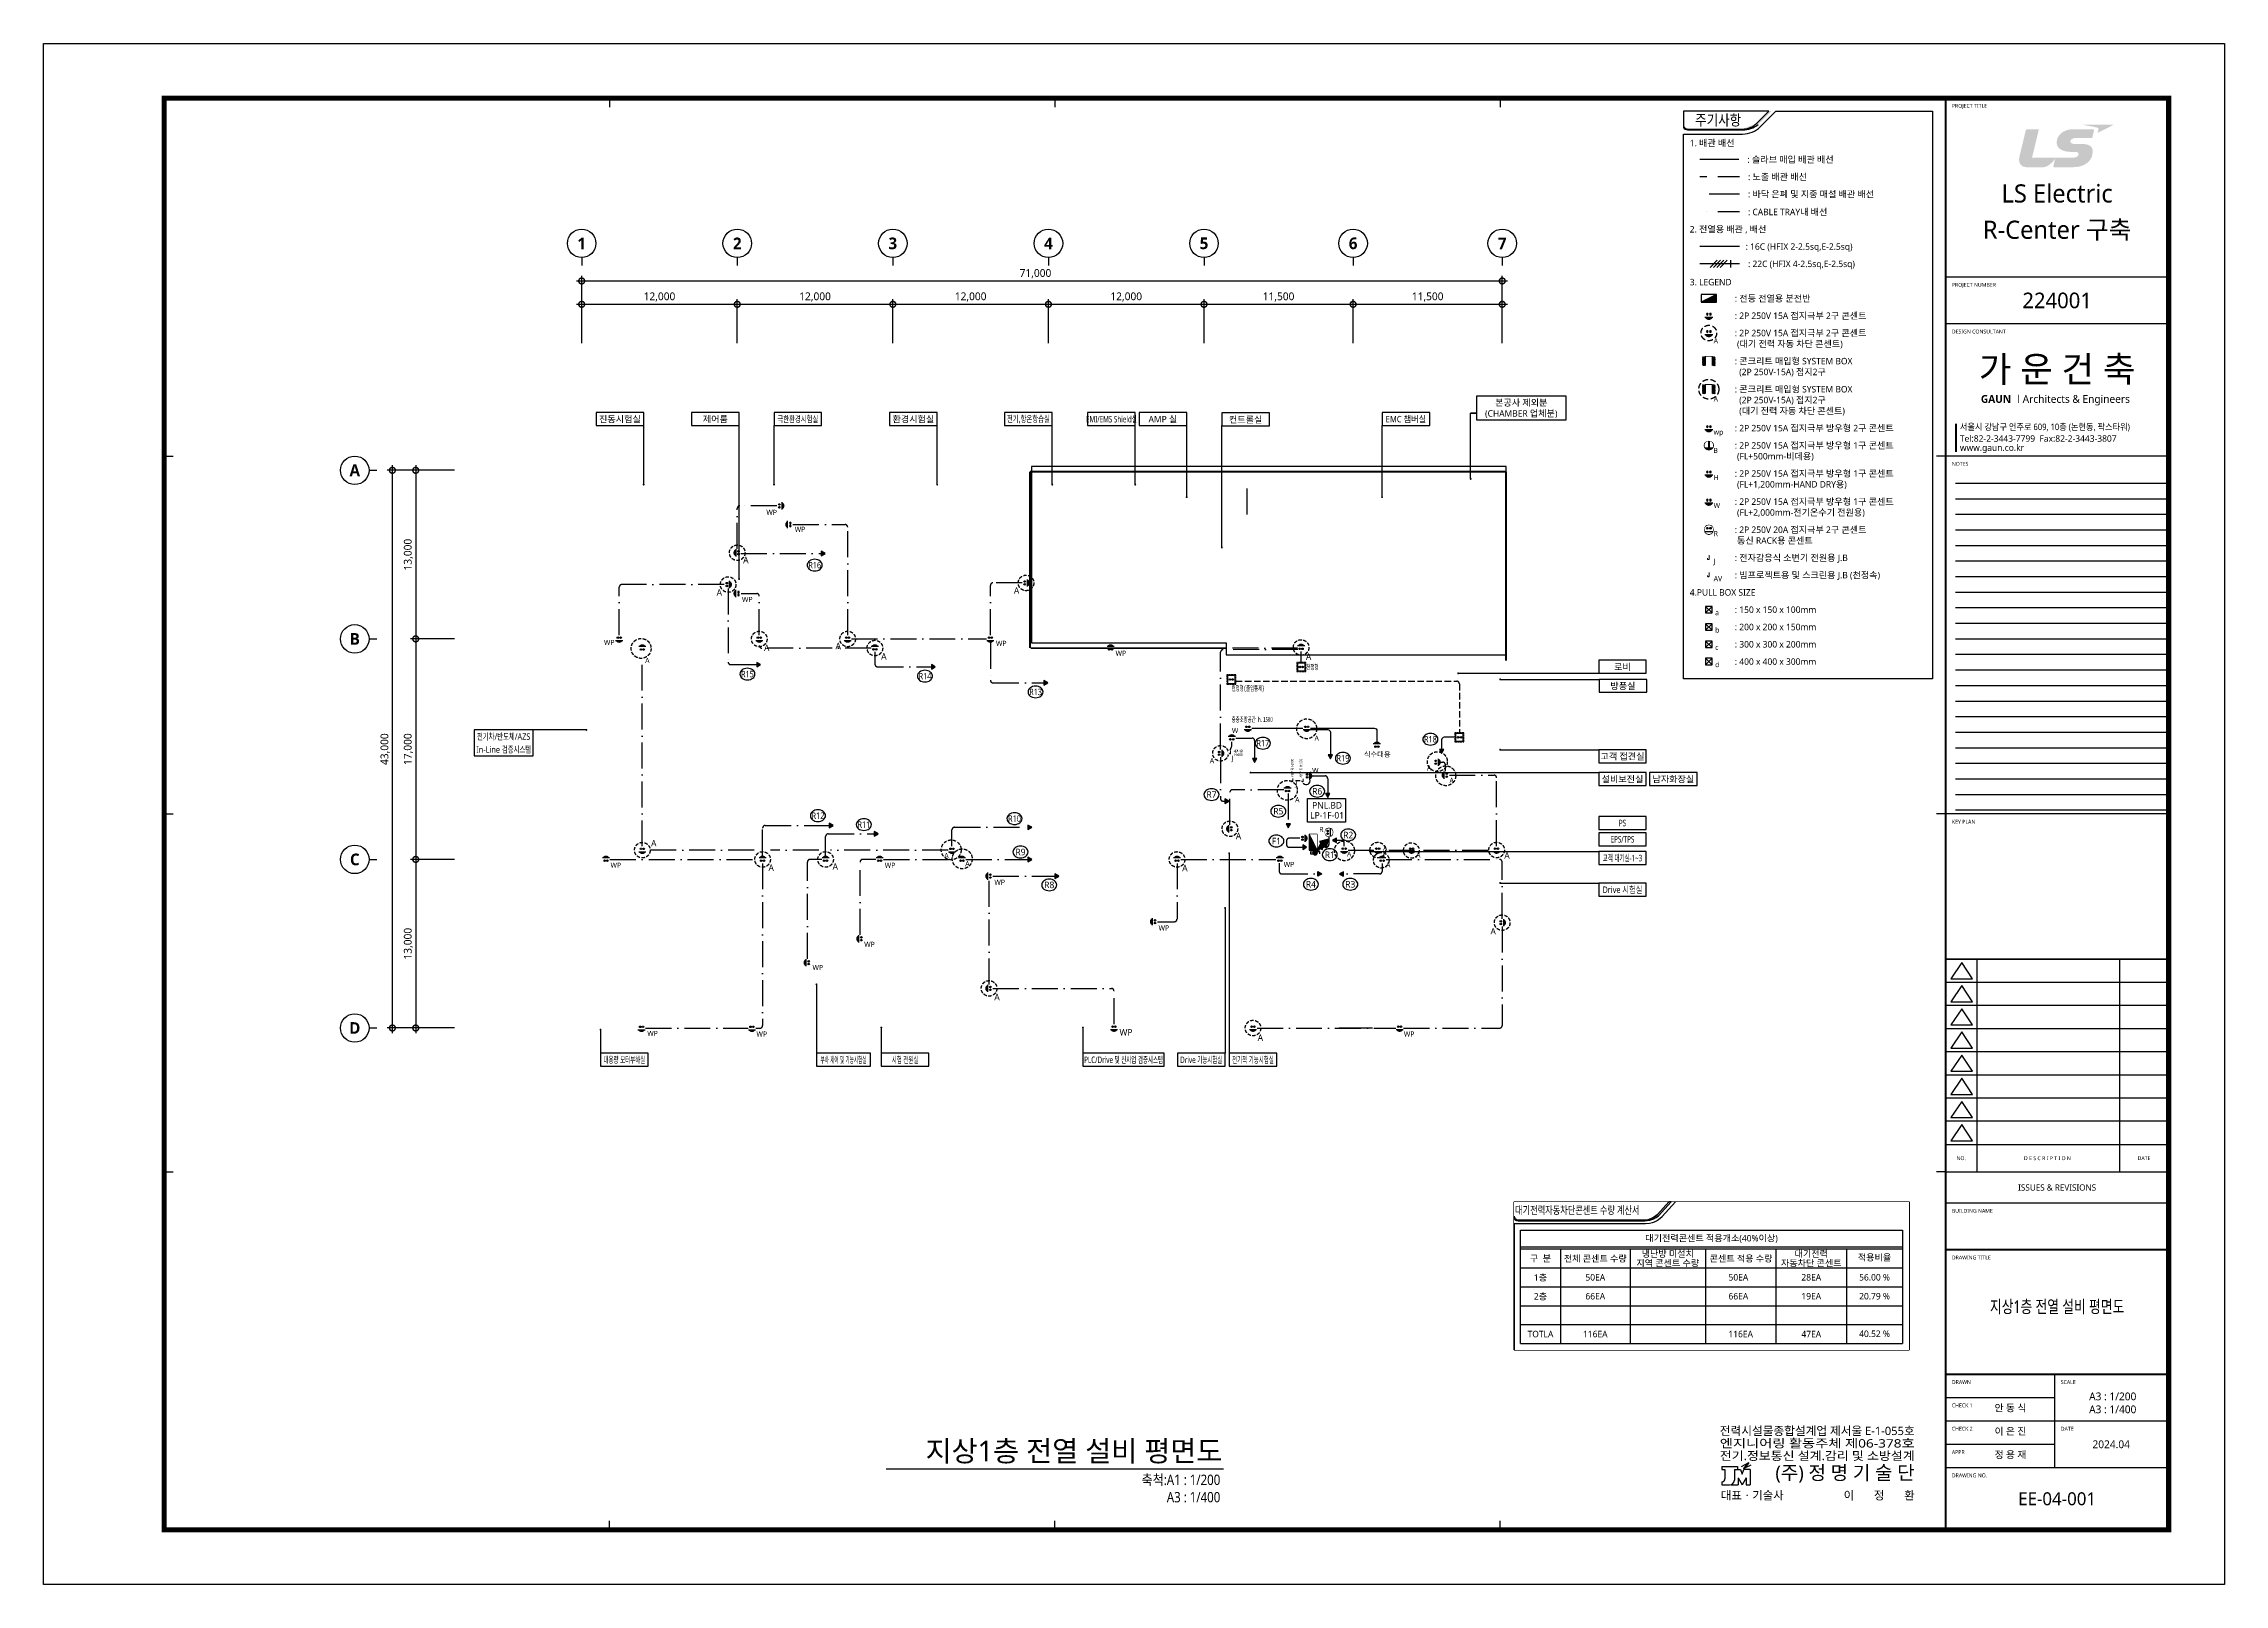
# Model space of a CAD drawing. Header units: millimetres. Extents: x 0 to 352625, y -118800 to 0.
# Drawn here: x 0 to 168200, y -118800 to 0 of the extents above; entities that cross this region are included whole.
import ezdxf
from ezdxf.enums import TextEntityAlignment as Align

# ---------------------------------------------------------------- set-up
doc = ezdxf.new("R2010")
doc.units = ezdxf.units.MM
doc.header["$LTSCALE"] = 2000
for name, pattern in [('2$0$DASHDOT4', [0.6, 0.35, -0.125, 0, -0.125]), ('DASH', [0.35, 0.25, -0.1]), ('DASHDOT1', [2.5, 2, -0.25, 0, -0.25]), ('DASHDOT3', [1.5, 1, -0.25, 0, -0.25]), ('DASHDOT4', [0.6, 0.35, -0.125, 0, -0.125]), ('DIVIDE2', [0.625, 0.25, -0.125, 0, -0.125, 0, -0.125]), ('HIDDEN', [0.375, 0.25, -0.125]), ('HIDDEN2', [0.1875, 0.125, -0.0625]), ('PHANTOM', [2.5, 1.25, -0.25, 0.25, -0.25, 0.25, -0.25])]:
    doc.linetypes.add(name, pattern=pattern)
doc.layers.get('Defpoints').update_dxf_attribs({"color": 167})
for name, color, linetype in [('1$0$SYM', 3, 'Continuous'), ('arch', 8, 'Continuous'), ('elec-box', 6, 'Continuous'), ('Layer 1', 7, 'Continuous'), ('LIGHT', 3, 'Continuous'), ('plan', 4, 'Continuous'), ('REV', 1, 'Continuous'), ('S', 4, 'Continuous'), ('S3', 4, 'DASHDOT3'), ('SECT', 2, 'Continuous'), ('SYM', 3, 'Continuous'), ('SYM-BUB', 3, 'Continuous'), ('T-TRAY', 6, 'Continuous'), ('TEXT', 3, 'Continuous'), ('TIT', 2, 'Continuous'), ('TRAY', 3, 'Continuous'), ('TRAY1', 3, 'Continuous'), ('XR-SHEET(통신)$0$WD-E$0$WD', 6, 'Continuous'), ('XR-SHEET-SHT', 5, 'Continuous'), ('XR-SHEET-TEXT', 3, 'Continuous'), ('ztemper', 7, 'Continuous'), ('전열주기$0$SYM', 3, 'Continuous'), ('치수', 240, 'Continuous')]:
    doc.layers.add(name, color=color, linetype=linetype)
doc.layers.add('XR-SHEET-TEMP', color=171, linetype='Continuous', plot=False)
doc.styles.add('$0$스타일1', font='malgun.ttf')
doc.styles.add('GHS', font='malgun.ttf')
doc.styles.add('ROMANS', font='romans.shx', dxfattribs={"height": 2.5})
doc.styles.add('ST3', font='malgun.ttf')
doc.styles.add('XR-SHEET$0$XREF-Form$0$맑은고딕', font='malgun.ttf')
doc.styles.add('XR-SHEET(통신)$0$WD-E$0$GHS', font='malgun.ttf')
doc.styles.add('굴림체', font='')
doc.styles.add('맑은고딕', font='malgun.ttf')
doc.styles.add('맑은고딕B', font='malgunbd.ttf')
doc.styles.add('스타일1', font='malgun.ttf')
doc.styles.add('스타일2', font='malgunbd.ttf')
doc.styles.get('굴림체').set_extended_font_data('GulimChe')
doc.dimstyles.new('CJA', dxfattribs={"dimscale": 300, "dimtxt": 2.7, "dimasz": 1, "dimexe": 2, "dimexo": 3, "dimgap": 1, "dimtad": 1, "dimdec": 0, "dimzin": 1, "dimdsep": 46, "dimlunit": 6, "dimtxsty": '$0$스타일1', "dimblk": 'CJDOT', "dimcen": 0.09, "dimdle": 1, "dimclrd": 256, "dimclre": 256, "dimclrt": 3, "dimadec": 0, "dimazin": 0, "dimtfac": 1, "dimtdec": 0, "dimtix": 1, "dimtmove": 2, "dimatfit": 3, "dimldrblk": 'CJDOT', "dimfxl": 1, "dimtolj": 1, "dimtzin": 1, "dimarcsym": 0})
doc.dimstyles.new('DIM-QD 1', dxfattribs={"dimtxt": 3, "dimasz": 1.5, "dimexe": 1, "dimexo": 0, "dimgap": 1, "dimtad": 1, "dimdec": 3, "dimdsep": 46, "dimlunit": 6, "dimtxsty": '$0$스타일1', "dimblk1": 'ARCHTICK', "dimblk2": 'ARCHTICK', "dimsah": 1, "dimcen": 0, "dimclrd": 256, "dimclre": 256, "dimclrt": 3, "dimazin": 2, "dimtfac": 1, "dimtdec": 3, "dimtix": 1, "dimtmove": 2, "dimatfit": 3, "dimldrblk": 'ARCHTICK', "dimfxl": 1, "dimtolj": 1, "dimtzin": 0, "dimarcsym": 0})

msp = doc.modelspace()

# ---------------------------------------------------------------- texts
at = {"layer": 'SYM', "style": '굴림체', "width": 0.6}
for s, p in [('천정형', (97398.5, -48071.7)), ('천정형(출입통제)', (91630.7, -49706.8))]:
    msp.add_text(s, height=400, dxfattribs=at).set_placement(p, align=Align.MIDDLE_LEFT)
at = {"layer": 'SYM', "style": 'GHS', "width": 0.8}
msp.add_text('R17', height=500, dxfattribs=at).set_placement((94038.7, -53943), align=Align.MIDDLE)
at = {"layer": 'TEXT', "color": 3, "style": '스타일1', "width": 0.7}
msp.add_text('H:930', height=200, rotation=90, dxfattribs=at).set_placement((96303.8, -55751.9, -5185.2), align=Align.MIDDLE_LEFT)
at = {"layer": 'TEXT', "style": 'GHS', "width": 0.75}
msp.add_text('지상1층 전열 설비 평면도', height=965.937, dxfattribs=at).set_placement((155300, -97382.8), align=Align.MIDDLE_CENTER)
at = {"layer": 'TEXT', "style": 'GHS'}
for s, height, p in [('A3 : 1/200', 600, (159590.3, -104305.4)), ('A3 : 1/400', 600, (159590.3, -105305.4)), ('EE-04-001', 1000, (155300, -112200))]:
    msp.add_text(s, height=height, dxfattribs=at).set_placement(p, align=Align.MIDDLE_CENTER)
at = {"layer": 'TIT', "style": 'GHS'}
msp.add_text('지상1층 전열 설비 평면도', height=1600, dxfattribs=at).set_placement((90918.4, -108520.3), align=Align.MIDDLE_RIGHT)
at = {"layer": 'TIT', "style": 'GHS', "width": 0.85}
for s, p in [('축척:A1 : 1/200', (90756.3, -111137.7)), ('A3 : 1/400', (90756.3, -112475.9))]:
    msp.add_text(s, height=800, dxfattribs=at).set_placement(p, align=Align.RIGHT)
at = {"layer": '전열주기$0$SYM', "style": 'GHS'}
msp.add_text('A', height=400, dxfattribs=at).set_placement((98024.1, -53552.2), align=Align.MIDDLE_LEFT)

# ---------------------------------------------------------------- blocks, each defined once
blk = doc.blocks.new('A$C73120EFD')
at = {"layer": 'XR-SHEET(통신)$0$WD-E$0$WD', "color": 4}
for p, q in [((-27546, 7102), (-27546, 6933)), ((-27546, 7102), (-26702, 7102)), ((-26702, 7102), (-26702, 6933)), ((-26494, 7105), (-26082, 7309)), ((-26165, 7268), (-26370, 6991)), ((-26370, 6991), (-25958, 7194)), ((-26370, 6991), (-26257, 7073)), ((-26349, 7019), (-26236, 7101)), ((-26328, 7047), (-26215, 7129)), ((-26308, 7075), (-26194, 7157)), ((-26082, 7309), (-26288, 7031)), ((-26287, 7103), (-26173, 7186)), ((-26266, 7131), (-26153, 7214)), ((-26245, 7160), (-26132, 7242)), ((-26224, 7188), (-26111, 7270)), ((-26203, 7216), (-26090, 7298)), ((-26183, 7244), (-26117, 7292)), ((-27546, 6933), (-27377, 6933)), ((-27546, 6273), (-27546, 6105)), ((-27546, 6273), (-27538, 6273)), ((-27546, 6105), (-27124, 6105)), ((-27377, 6933), (-27377, 6434)), ((-27052, 6115), (-27052, 6105)), ((-27052, 6105), (-26660, 6105)), ((-26871, 6933), (-26871, 6358)), ((-26871, 6933), (-26534, 6933)), ((-26660, 6490), (-26449, 6105)), ((-26660, 6490), (-26660, 6105)), ((-26534, 6933), (-26449, 6680)), ((-26449, 6680), (-26365, 6933)), ((-26238, 6490), (-26449, 6105)), ((-26027, 6933), (-26365, 6933)), ((-26314, 7018), (-26278, 7045)), ((-26238, 6490), (-26238, 6105)), ((-26238, 6105), (-26027, 6105)), ((-26027, 6933), (-26027, 6105))]:
    blk.add_line(p, q, dxfattribs=at)
for centre, radius in [((-27538, 6434), 160), ((-27124, 6358), 253)]:
    blk.add_arc(centre, radius, 270, 0, dxfattribs=at)
at = {"layer": 'XR-SHEET(통신)$0$WD-E$0$WD', "color": 4, "style": 'XR-SHEET(통신)$0$WD-E$0$GHS'}
for s, width, p, p2 in [('전력시설물종합설계업 제서울 E-1-055호', 0.91927, (-27655, 8791), (-17155, 8791)), ('엔지니어링 활동주체 제06-378호', 1.128043, (-27655, 8118), (-17155, 8118)), ('전기.정보통신 설계.감리 및 소방설계', 1.016896, (-27655, 7445), (-17155, 7445))]:
    blk.add_text(s, height=450, dxfattribs=dict(at, width=width)).set_placement(p, p2, align=Align.FIT)
for s, height, p in [('(주) 정 명 기 술 단', 750, (-17155, 6387)), ('이       정       환', 450, (-17155, 5315))]:
    blk.add_text(s, height=height, dxfattribs=at).set_placement(p, align=Align.RIGHT)
blk.add_text('대표ㆍ기술사 ', height=450, dxfattribs=at).set_placement((-27597, 5315))
blk = doc.blocks.new('XR-SHEET$0$XREF-Form$0$xr-form$0$TITLE')
at = {"layer": 'XR-SHEET-TEXT', "color": 4, "style": '맑은고딕B'}
for tag, height, p in [('TITLE1', 6, (776, 116.69)), ('TITLE4', 6, (776, 111.7)), ('TITLE2', 6, (776, 107.09)), ('TITLE5', 6, (776, 102.09)), ('TITLE3', 6, (776, 97.38)), ('A0.00', 7, (775.56, 32.33))]:
    blk.add_attdef(tag, text='', height=height, dxfattribs=at).set_placement(p, align=Align.MIDDLE_CENTER)
at = {"layer": 'XR-SHEET-TEXT', "color": 3, "style": 'XR-SHEET$0$XREF-Form$0$맑은고딕'}
for tag, p in [('NAME-1', (752.37, 76.33)), ('NAME-2', (752.37, 67.33)), ('NAME-3', (752.37, 58.33)), ('NAME-4', (752.37, 49.33))]:
    blk.add_attdef(tag, text='', height=2.7, dxfattribs=at).set_placement(p, align=Align.MIDDLE_LEFT)
for tag, p in [('SCALE-A1', (796.39, 73.17)), ('SCALE-A3', (796.39, 68.31)), ('DATE', (797.36, 53.01))]:
    blk.add_attdef(tag, text='', height=3, dxfattribs=at).set_placement(p, align=Align.MIDDLE)
blk = doc.blocks.new('block 3')
at = {"true_color": 0xfa002d}
h = blk.add_hatch(color=240, dxfattribs=at)
h.dxf.hatch_style = 1
h.paths.add_polyline_path([(78.5, -138.2), (78.5, -138.2), (78.6, -138.2), (78.6, -138.2), (78.7, -138.1), (78.7, -138.1), (78.8, -138.1), (78.8, -138.1), (78.9, -138), (78.9, -138), (78.9, -138), (79, -138), (79, -138), (79.1, -137.9), (79.1, -137.9), (79.1, -137.9), (79.2, -137.9), (79.2, -137.9), (79.2, -137.8), (79.3, -137.8), (79.3, -137.8), (79.4, -137.8), (79.4, -137.8), (79.4, -137.8), (79.5, -137.7), (79.5, -137.7), (79.5, -137.7), (79.6, -137.7), (79.6, -137.7), (79.6, -137.7), (79.6, -137.6), (79.7, -137.6), (79.7, -137.6), (79.7, -137.6), (79.7, -137.6), (79.8, -137.6), (79.8, -137.6), (79.8, -137.6), (79.8, -137.5), (79.9, -137.5), (79.9, -137.5), (79.9, -137.5), (79.9, -137.5), (80, -137.5), (80, -137.5), (80, -137.5), (80, -137.5), (80, -137.4), (80, -137.4), (80.1, -137.4), (80.1, -137.4), (80.1, -137.4), (80.1, -137.4), (80.1, -137.4), (80.2, -137.4), (80.2, -137.4), (80.2, -137.4), (80.2, -137.4), (80.2, -137.4), (80.2, -137.4), (80.2, -137.4), (80.2, -137.4), (80.2, -137.4), (80.1, -137.4), (80.1, -137.4), (80.1, -137.4), (80.1, -137.4), (80.1, -137.4), (80.1, -137.4), (80.1, -137.4), (80.1, -137.4), (80.1, -137.4), (80.1, -137.4), (80.1, -137.4), (80.1, -137.4), (80.1, -137.4), (80.1, -137.4), (80, -137.4), (80, -137.4), (80, -137.4), (80, -137.4), (80, -137.4), (80, -137.4), (80, -137.4), (80, -137.4), (80, -137.4), (79.9, -137.4), (79.9, -137.4), (79.9, -137.4), (79.9, -137.4), (79.9, -137.4), (79.9, -137.4), (79.9, -137.4), (79.8, -137.4), (79.8, -137.4), (79.8, -137.4), (79.8, -137.4), (79.8, -137.4), (79.7, -137.4), (79.7, -137.4), (79.7, -137.4), (79.7, -137.4), (79.7, -137.4), (79.6, -137.4), (79.6, -137.4), (79.6, -137.4), (79.6, -137.4), (79.6, -137.4), (79.5, -137.4), (79.5, -137.4), (79.5, -137.4), (79.5, -137.4), (79.5, -137.4), (79.4, -137.4), (79.4, -137.4), (79.4, -137.4), (79.4, -137.4), (79.3, -137.4), (79.3, -137.4), (79.3, -137.4), (79.2, -137.4), (79.2, -137.4), (79.2, -137.4), (79.2, -137.4), (79.1, -137.4), (79.1, -137.4), (79.1, -137.4), (79.1, -137.4), (79, -137.4), (79, -137.4), (79, -137.4), (78.9, -137.4), (78.9, -137.4), (78.9, -137.4), (78.8, -137.4), (78.8, -137.4), (78.8, -137.4), (78.8, -137.4), (78.7, -137.4), (78.7, -137.4), (78.7, -137.4), (78.6, -137.4), (78.6, -137.4), (78.6, -137.4), (78.5, -137.4), (78.5, -137.4), (78.4, -137.4), (78.4, -137.4), (78.4, -137.4), (78.3, -137.4), (78.3, -137.4), (78.3, -137.4), (78.2, -137.4), (78.2, -137.4), (78.2, -137.4), (78.1, -137.4), (78.1, -137.4), (78, -137.4), (78, -137.4), (78, -137.4), (77.9, -137.4), (77.9, -137.4), (77.9, -137.4), (77.8, -137.4), (77.8, -137.4), (77.7, -137.4), (77.7, -137.4), (77.7, -137.4), (77.6, -137.4), (77.6, -137.4), (77.5, -137.4), (77.5, -137.4), (77.5, -137.4), (77.4, -137.4), (77.4, -137.4), (77.3, -137.4), (77.3, -137.4), (77.2, -137.4), (77.2, -137.4), (77.2, -137.4), (77.1, -137.4), (77.1, -137.4), (77, -137.4), (77, -137.4), (76.9, -137.4), (76.9, -137.4), (76.8, -137.4), (76.8, -137.4), (76.7, -137.4), (76.7, -137.4), (76.7, -137.4), (76.6, -137.4), (76.6, -137.4), (76.5, -137.4), (76.5, -137.4), (76.4, -137.4), (76.4, -137.4), (76.3, -137.4), (76.3, -137.4), (76.2, -137.4), (76.2, -137.4), (76.1, -137.4), (76.1, -137.4), (76, -137.4), (76, -137.4), (75.9, -137.4), (75.9, -137.4), (75.8, -137.4), (75.8, -137.4), (75.7, -137.4), (75.7, -137.4), (75.6, -137.4), (75.6, -137.4), (75.5, -137.4), (75.5, -137.4), (75.4, -137.4), (75.4, -137.4), (75.3, -137.4), (75.3, -137.4), (75.2, -137.4), (75.2, -137.4), (75.1, -137.4), (75.1, -137.4), (75, -137.4), (75, -137.4), (74.9, -137.4), (74.9, -137.4), (74.8, -137.4), (74.8, -137.4), (74.7, -137.4), (74.7, -137.4), (74.6, -137.4), (74.6, -137.4), (74.5, -137.4), (74.4, -137.4), (74.3, -137.4), (74.2, -137.4), (74.1, -137.4), (74, -137.4), (73.9, -137.4), (73.8, -137.4), (73.7, -137.4), (73.6, -137.4), (73.5, -137.4), (73.3, -137.4), (73.2, -137.4), (73.1, -137.4), (73, -137.4), (72.9, -137.4), (72.8, -137.4), (72.7, -137.4), (72.5, -137.4), (72.4, -137.4), (72.3, -137.4), (72.2, -137.4), (72.1, -137.4), (72, -137.4), (71.9, -137.4), (71.7, -137.4), (71.6, -137.4), (71.5, -137.4), (71.4, -137.4), (71.3, -137.4), (71, -137.4), (70.8, -137.4), (70.6, -137.4), (70.1, -137.4), (69.6, -137.4), (69.4, -137.4), (69.1, -137.4), (68.9, -137.4), (68.8, -137.4), (68.7, -137.4), (68.6, -137.4), (68.4, -137.4), (68.3, -137.4), (68.2, -137.4), (68.1, -137.4), (68, -137.4), (67.9, -137.4), (67.7, -137.4), (67.6, -137.4), (67.5, -137.4), (67.4, -137.4), (67.3, -137.4), (67.2, -137.4), (67.1, -137.4), (67, -137.4), (66.8, -137.4), (66.7, -137.4), (66.6, -137.4), (66.5, -137.4), (66.4, -137.4), (66.3, -137.4), (66.2, -137.4), (66.1, -137.4), (66, -137.4), (65.8, -137.4), (65.7, -137.4), (65.7, -137.4), (65.6, -137.4), (65.6, -137.4), (65.5, -137.4), (65.5, -137.4), (65.4, -137.4), (65.4, -137.4), (65.3, -137.4), (65.3, -137.4), (65.2, -137.4), (65.2, -137.4), (65.1, -137.4), (65, -137.4), (65, -137.4), (64.9, -137.4), (64.9, -137.4), (64.8, -137.4), (64.8, -137.4), (64.7, -137.4), (64.7, -137.4), (64.6, -137.4), (64.6, -137.4), (64.5, -137.4), (64.5, -137.4), (64.4, -137.4), (64.4, -137.4), (64.3, -137.4), (64.3, -137.4), (64.2, -137.4), (64.2, -137.4), (64.1, -137.4), (64.1, -137.4), (64, -137.4), (64, -137.4), (63.9, -137.4), (63.9, -137.4), (63.9, -137.4), (63.8, -137.4), (63.8, -137.4), (63.7, -137.4), (63.7, -137.4), (63.6, -137.4), (63.6, -137.4), (63.5, -137.4), (63.5, -137.4), (63.4, -137.4), (63.4, -137.4), (63.3, -137.4), (63.3, -137.4), (63.3, -137.4), (63.2, -137.4), (63.2, -137.4), (63.1, -137.4), (63.1, -137.4), (63, -137.4), (63, -137.4), (62.9, -137.4), (62.9, -137.4), (62.9, -137.4), (62.8, -137.4), (62.8, -137.4), (62.7, -137.4), (62.7, -137.4), (62.7, -137.4), (62.6, -137.4), (62.6, -137.4), (62.5, -137.4), (62.5, -137.4), (62.4, -137.4), (62.4, -137.4), (62.4, -137.4), (62.3, -137.4), (62.3, -137.4), (62.2, -137.4), (62.2, -137.4), (62.2, -137.4), (62.1, -137.4), (62.1, -137.4), (62.1, -137.4), (62, -137.4), (62, -137.4), (61.9, -137.4), (61.9, -137.4), (61.9, -137.4), (61.8, -137.4), (61.8, -137.4), (61.8, -137.4), (61.7, -137.4), (61.7, -137.4), (61.7, -137.4), (61.6, -137.4), (61.6, -137.4), (61.6, -137.4), (61.5, -137.4), (61.5, -137.4), (61.5, -137.4), (61.4, -137.4), (61.4, -137.4), (61.4, -137.4), (61.3, -137.4), (61.3, -137.4), (61.3, -137.4), (61.2, -137.4), (61.2, -137.4), (61.2, -137.4), (61.2, -137.4), (61.1, -137.4), (61.1, -137.4), (61.1, -137.4), (61, -137.4), (61, -137.4), (61, -137.4), (61, -137.4), (60.9, -137.4), (60.9, -137.4), (60.9, -137.4), (60.9, -137.4), (60.8, -137.4), (60.8, -137.4), (60.8, -137.4), (60.8, -137.4), (60.7, -137.4), (60.7, -137.4), (60.7, -137.4), (60.7, -137.4), (60.6, -137.4), (60.6, -137.4), (60.6, -137.4), (60.6, -137.4), (60.6, -137.4), (60.5, -137.4), (60.5, -137.4), (60.5, -137.4), (60.5, -137.4), (60.5, -137.4), (60.4, -137.4), (60.4, -137.4), (60.4, -137.4), (60.4, -137.4), (60.4, -137.4), (60.3, -137.4), (60.3, -137.4), (60.3, -137.4), (60.3, -137.4), (60.3, -137.4), (60.3, -137.4), (60.3, -137.4), (60.2, -137.4), (60.2, -137.4), (60.2, -137.4), (60.2, -137.4), (60.2, -137.4), (60.2, -137.4), (60.2, -137.4), (60.2, -137.4), (60.1, -137.4), (60.1, -137.4), (60.1, -137.4), (60.1, -137.4), (60, -137.4), (60, -137.4), (60, -137.4), (60, -137.4), (60, -137.4), (60, -137.4), (60, -137.4), (60, -137.4), (60, -137.4), (60, -137.4), (60.1, -137.4), (60.1, -137.4), (60.1, -137.4), (60.1, -137.4), (60.1, -137.4), (60.1, -137.4), (60.1, -137.4), (60.1, -137.4), (60.1, -137.4), (60.2, -137.4), (60.2, -137.4), (60.2, -137.4), (60.2, -137.4), (60.2, -137.4), (60.2, -137.4), (60.2, -137.4), (60.3, -137.4), (60.3, -137.4), (60.3, -137.4), (60.3, -137.4), (60.3, -137.4), (60.4, -137.4), (60.4, -137.4), (60.4, -137.5), (60.4, -137.5), (60.5, -137.5), (60.5, -137.5), (60.5, -137.5), (60.5, -137.5), (60.6, -137.5), (60.6, -137.5), (60.6, -137.5), (60.6, -137.5), (60.7, -137.5), (60.7, -137.5), (60.7, -137.5), (60.8, -137.5), (60.8, -137.5), (60.8, -137.5), (60.9, -137.5), (60.9, -137.6), (60.9, -137.6), (61, -137.6), (61, -137.6), (61, -137.6), (61.1, -137.6), (61.1, -137.6), (61.1, -137.6), (61.2, -137.6), (61.2, -137.6), (61.2, -137.6), (61.3, -137.6), (61.3, -137.6), (61.4, -137.6), (61.4, -137.7), (61.4, -137.7), (61.5, -137.7), (61.5, -137.7), (61.6, -137.7), (61.6, -137.7), (61.6, -137.7), (61.7, -137.7), (61.7, -137.7), (61.8, -137.7), (61.8, -137.7), (61.8, -137.7), (61.9, -137.8), (61.9, -137.8), (62, -137.8), (62, -137.8), (62.1, -137.8), (62.1, -137.8), (62.2, -137.8), (62.2, -137.8), (62.2, -137.8), (62.3, -137.8), (62.4, -137.9), (62.5, -137.9), (62.6, -137.9), (62.7, -137.9), (62.8, -137.9), (62.9, -138), (63, -138), (63.1, -138), (63.2, -138), (63.3, -138), (63.4, -138.1), (63.5, -138.1), (63.6, -138.1), (63.7, -138.1), (63.8, -138.2), (63.9, -138.2), (64.1, -138.2), (64.3, -138.2), (64.5, -138.3), (64.9, -138.4), (65.1, -138.4), (65.3, -138.5), (65.5, -138.5), (65.6, -138.5), (65.8, -138.5), (65.9, -138.6), (66, -138.6), (66.1, -138.6), (66.2, -138.6), (66.3, -138.6), (66.4, -138.7), (66.5, -138.7), (66.6, -138.7), (66.7, -138.7), (66.8, -138.7), (66.9, -138.8), (67, -138.8), (67.1, -138.8), (67.2, -138.8), (67.3, -138.8), (67.3, -138.9), (67.4, -138.9), (67.4, -138.9), (67.5, -138.9), (67.5, -138.9), (67.6, -138.9), (67.6, -138.9), (67.7, -138.9), (67.7, -138.9), (67.7, -138.9), (67.8, -139), (67.8, -139), (67.9, -139), (67.9, -139), (68, -139), (68, -139), (68, -139), (68.1, -139), (68.1, -139), (68.2, -139), (68.2, -139), (68.2, -139), (68.3, -139.1), (68.3, -139.1), (68.4, -139.1), (68.4, -139.1), (68.4, -139.1), (68.5, -139.1), (68.5, -139.1), (68.5, -139.1), (68.6, -139.1), (68.6, -139.1), (68.6, -139.1), (68.7, -139.1), (68.7, -139.1), (68.7, -139.1), (68.8, -139.2), (68.8, -139.2), (68.8, -139.2), (68.9, -139.2), (68.9, -139.2), (68.9, -139.2), (68.9, -139.2), (69, -139.2), (69, -139.2), (69, -139.2), (69.1, -139.2), (69.1, -139.2), (69.1, -139.2), (69.1, -139.2), (69.2, -139.2), (69.2, -139.2), (69.2, -139.2), (69.2, -139.2), (69.2, -139.3), (69.3, -139.3), (69.3, -139.3), (69.3, -139.3), (69.3, -139.3), (69.3, -139.3), (69.4, -139.3), (69.4, -139.3), (69.4, -139.3), (69.4, -139.3), (69.4, -139.3), (69.4, -139.3), (69.5, -139.3), (69.5, -139.3), (69.5, -139.3), (69.5, -139.3), (69.7, -139.3), (69.8, -139.4), (69.9, -139.4), (70, -139.5), (70.1, -139.5), (70.2, -139.6), (70.3, -139.8), (70.4, -139.9), (70.4, -140), (70.4, -140.1), (70.4, -140.2), (70.4, -140.3), (70.3, -140.4), (70.3, -140.5), (70.3, -140.5), (70.3, -140.5), (70.3, -140.6), (70.3, -140.7), (70.3, -140.8), (70.2, -140.8), (70.2, -140.9), (70.2, -141), (70.2, -141.1), (70.2, -141.2), (70.1, -141.4), (70.1, -141.6), (70, -141.8), (70, -141.9), (70, -141.9), (70, -142), (69.9, -142.1), (69.9, -142.2), (69.9, -142.3), (69.9, -142.3), (69.9, -142.4), (69.9, -142.4), (69.9, -142.5), (69.8, -142.5), (69.8, -142.5), (69.8, -142.6), (69.8, -142.6), (69.8, -142.6), (69.8, -142.7), (69.8, -142.7), (69.8, -142.7), (69.8, -142.7), (69.8, -142.7), (69.8, -142.7), (69.8, -142.7), (69.8, -142.7), (69.8, -142.7), (69.8, -142.7), (69.8, -142.7), (69.8, -142.7), (69.8, -142.7), (69.8, -142.7), (69.8, -142.7), (69.8, -142.7), (69.8, -142.7), (69.8, -142.7), (69.8, -142.7), (69.8, -142.7), (69.8, -142.7), (69.9, -142.7), (69.9, -142.7), (69.9, -142.7), (69.9, -142.7), (69.9, -142.7), (69.9, -142.7), (69.9, -142.7), (69.9, -142.6), (69.9, -142.6), (69.9, -142.6), (69.9, -142.6), (69.9, -142.6), (69.9, -142.6), (70, -142.6), (70, -142.6), (70, -142.6), (70, -142.6), (70, -142.6), (70.1, -142.6), (70.1, -142.6), (70.1, -142.5), (70.1, -142.5), (70.1, -142.5), (70.2, -142.5), (70.2, -142.5), (70.2, -142.5), (70.2, -142.5), (70.3, -142.5), (70.3, -142.4), (70.3, -142.4), (70.4, -142.4), (70.4, -142.4), (70.4, -142.4), (70.4, -142.4), (70.5, -142.3), (70.5, -142.3), (70.5, -142.3), (70.6, -142.3), (70.6, -142.3), (70.6, -142.3), (70.7, -142.2), (70.7, -142.2), (70.8, -142.2), (70.8, -142.2), (70.8, -142.2), (70.9, -142.1), (70.9, -142.1), (70.9, -142.1), (71, -142.1), (71, -142.1), (71.1, -142), (71.1, -142), (71.2, -142), (71.2, -142), (71.2, -142), (71.3, -141.9), (71.3, -141.9), (71.4, -141.9), (71.4, -141.9), (71.5, -141.8), (71.5, -141.8), (71.6, -141.8), (71.6, -141.8), (71.7, -141.7), (71.7, -141.7), (71.8, -141.7), (71.8, -141.7), (71.8, -141.6), (71.9, -141.6), (71.9, -141.6), (72, -141.6), (72.1, -141.5), (72.1, -141.5), (72.2, -141.5), (72.2, -141.5), (72.3, -141.4), (72.3, -141.4), (72.4, -141.4), (72.4, -141.4), (72.5, -141.3), (72.5, -141.3), (72.6, -141.3), (72.6, -141.2), (72.7, -141.2), (72.7, -141.2), (72.8, -141.2), (72.9, -141.1), (72.9, -141.1), (73, -141.1), (73, -141), (73.1, -141), (73.1, -141), (73.2, -141), (73.3, -140.9), (73.3, -140.9), (73.4, -140.8), (73.5, -140.8), (73.7, -140.7), (73.8, -140.7), (73.9, -140.6), (74, -140.5), (74.1, -140.5), (74.3, -140.4), (74.4, -140.3), (74.5, -140.3), (74.7, -140.2), (75, -140), (75.2, -139.9), (75.5, -139.8), (75.6, -139.7), (75.7, -139.7), (75.8, -139.6), (76, -139.5), (76.1, -139.5), (76.2, -139.4), (76.3, -139.4), (76.4, -139.3), (76.5, -139.2), (76.7, -139.2), (76.7, -139.1), (76.8, -139.1), (76.8, -139.1), (76.9, -139.1), (76.9, -139), (77, -139), (77.1, -139), (77.1, -138.9), (77.2, -138.9), (77.2, -138.9), (77.3, -138.9), (77.3, -138.8), (77.4, -138.8), (77.4, -138.8), (77.5, -138.7), (77.6, -138.7), (77.6, -138.7), (77.7, -138.7), (77.7, -138.6), (77.8, -138.6), (77.8, -138.6), (77.9, -138.6), (77.9, -138.5), (78, -138.5), (78, -138.5), (78.1, -138.4), (78.1, -138.4), (78.2, -138.4), (78.2, -138.4), (78.3, -138.3), (78.3, -138.3), (78.4, -138.3), (78.4, -138.3), (78.5, -138.3)])
at = {"true_color": 0x0a1e5a}
h = blk.add_hatch(color=158, dxfattribs=at)
h.dxf.hatch_style = 1
h.paths.add_polyline_path([(66.6, -155.7), (66.6, -155.5), (66.6, -155.4), (66.6, -155.3), (66.6, -155.2), (66.6, -155), (66.6, -154.9), (66.6, -154.8), (66.6, -154.7), (66.6, -154.6), (66.6, -154.6), (66.7, -154.5), (66.7, -154.4), (66.7, -154.4), (66.7, -154.3), (66.6, -154.2), (66.6, -154.2), (66.6, -154.1), (66.6, -154), (66.6, -154), (66.6, -153.9), (66.6, -153.8), (66.6, -153.8), (66.6, -153.7), (66.6, -153.6), (66.6, -153.6), (66.6, -153.5), (66.6, -153.5), (66.6, -153.4), (66.5, -153.3), (66.5, -153.3), (66.5, -153.2), (66.5, -153.1), (66.5, -153.1), (66.5, -153), (66.4, -153), (66.4, -152.9), (66.4, -152.8), (66.4, -152.8), (66.4, -152.7), (66.3, -152.7), (66.3, -152.6), (66.3, -152.6), (66.3, -152.5), (66.2, -152.5), (66.2, -152.4), (66.2, -152.3), (66.2, -152.3), (66.1, -152.2), (66.1, -152.2), (66.1, -152.1), (66, -152.1), (66, -152), (66, -152), (65.9, -151.9), (65.9, -151.9), (65.8, -151.8), (65.8, -151.8), (65.8, -151.7), (65.7, -151.7), (65.7, -151.6), (65.6, -151.6), (65.6, -151.5), (65.6, -151.5), (65.5, -151.5), (65.5, -151.4), (65.4, -151.4), (65.4, -151.3), (65.3, -151.3), (65.3, -151.2), (65.2, -151.2), (65.2, -151.2), (65.1, -151.1), (65.1, -151.1), (65, -151), (64.9, -151), (64.9, -151), (64.8, -150.9), (64.8, -150.9), (64.7, -150.9), (64.6, -150.8), (64.6, -150.8), (64.5, -150.7), (64.5, -150.7), (64.4, -150.7), (64.3, -150.6), (64.2, -150.6), (64.2, -150.6), (64.1, -150.6), (64, -150.5), (64, -150.5), (63.9, -150.5), (63.8, -150.4), (63.7, -150.4), (63.7, -150.4), (63.6, -150.3), (63.5, -150.3), (63.4, -150.3), (63.3, -150.3), (63.3, -150.2), (63.2, -150.2), (63.1, -150.2), (63, -150.2), (62.9, -150.2), (62.8, -150.1), (62.7, -150.1), (62.6, -150.1), (62.6, -150.1), (62.5, -150.1), (62.4, -150), (62.3, -150), (62.2, -150), (62.1, -150), (62, -150), (61.9, -150), (61.8, -149.9), (61.7, -149.9), (61.6, -149.9), (61.5, -149.9), (61.4, -149.9), (61.2, -149.9), (61.1, -149.9), (61, -149.9), (60.9, -149.9), (60.8, -149.8), (60.7, -149.8), (60.6, -149.8), (60.5, -149.8), (60.3, -149.8), (60.2, -149.8), (60.1, -149.8), (60, -149.8), (59.9, -149.8), (59.7, -149.8), (59.6, -149.8), (59.5, -149.8), (59.5, -149.8), (59.5, -149.8), (59.5, -149.8), (59.5, -149.8), (59.5, -149.8), (59.5, -149.8), (59.4, -149.8), (59.4, -149.8), (59.4, -149.8), (59.4, -149.8), (59.4, -149.8), (59.4, -149.8), (59.4, -149.8), (59.3, -149.8), (59.3, -149.8), (59.3, -149.8), (59.3, -149.8), (59.3, -149.8), (59.2, -149.8), (59.2, -149.8), (59.2, -149.8), (59.2, -149.8), (59.1, -149.8), (59.1, -149.8), (59.1, -149.8), (59, -149.8), (59, -149.8), (59, -149.8), (58.9, -149.8), (58.9, -149.8), (58.9, -149.8), (58.8, -149.8), (58.8, -149.8), (58.8, -149.8), (58.7, -149.8), (58.7, -149.8), (58.6, -149.8), (58.5, -149.8), (58.4, -149.8), (58.3, -149.8), (58.3, -149.8), (58.2, -149.8), (58.1, -149.8), (58, -149.8), (57.9, -149.8), (57.8, -149.8), (57.6, -149.8), (57.4, -149.8), (57.2, -149.8), (57, -149.8), (56.9, -149.8), (56.8, -149.8), (56.7, -149.8), (56.6, -149.8), (56.5, -149.8), (56.5, -149.8), (56.4, -149.8), (56.3, -149.8), (56.2, -149.8), (56.1, -149.8), (56.1, -149.8), (56, -149.8), (56, -149.8), (56, -149.8), (55.9, -149.8), (55.9, -149.8), (55.9, -149.8), (55.8, -149.8), (55.8, -149.8), (55.8, -149.8), (55.7, -149.8), (55.7, -149.8), (55.7, -149.8), (55.7, -149.8), (55.6, -149.8), (55.6, -149.8), (55.6, -149.8), (55.5, -149.8), (55.5, -149.8), (55.5, -149.8), (55.5, -149.8), (55.5, -149.8), (55.4, -149.8), (55.4, -149.8), (55.4, -149.8), (55.4, -149.8), (55.4, -149.8), (55.4, -149.8), (55.4, -149.8), (55.4, -149.8), (55.3, -149.8), (55.3, -149.8), (55.3, -149.8), (55.3, -149.8), (55.3, -149.8), (55.2, -149.8), (55, -149.8), (54.7, -149.8), (54.4, -149.7), (54.2, -149.7), (53.9, -149.6), (53.7, -149.6), (53.4, -149.5), (53.2, -149.4), (53, -149.3), (52.8, -149.1), (52.7, -149), (52.6, -148.9), (52.5, -148.8), (52.5, -148.7), (52.4, -148.5), (52.4, -148.4), (52.3, -148.2), (52.3, -148.1), (52.3, -147.9), (52.4, -147.7), (52.4, -147.6), (52.5, -147.4), (52.6, -147.3), (52.7, -147.1), (52.9, -147), (53, -146.8), (53.2, -146.7), (53.3, -146.6), (53.4, -146.6), (53.5, -146.5), (53.7, -146.4), (53.8, -146.3), (54, -146.3), (54.1, -146.2), (54.3, -146.2), (54.4, -146.1), (54.6, -146.1), (54.8, -146), (55, -146), (55.2, -145.9), (55.4, -145.9), (55.5, -145.9), (55.7, -145.9), (55.9, -145.9), (56.1, -145.9), (56.2, -145.9), (56.2, -145.9), (56.2, -145.9), (56.2, -145.9), (56.2, -145.9), (56.2, -145.9), (56.2, -145.9), (56.3, -145.9), (56.3, -145.9), (56.3, -145.9), (56.3, -145.9), (56.3, -145.9), (56.3, -145.9), (56.3, -145.9), (56.3, -145.9), (56.4, -145.9), (56.4, -145.9), (56.4, -145.9), (56.4, -145.9), (56.4, -145.9), (56.4, -145.9), (56.5, -145.9), (56.5, -145.9), (56.5, -145.9), (56.5, -145.9), (56.5, -145.9), (56.6, -145.9), (56.6, -145.9), (56.6, -145.9), (56.6, -145.9), (56.7, -145.9), (56.7, -145.9), (56.7, -145.9), (56.8, -145.9), (56.8, -145.9), (56.8, -145.9), (56.8, -145.9), (56.9, -145.9), (56.9, -145.9), (56.9, -145.9), (57, -145.9), (57, -145.9), (57, -145.9), (57.1, -145.9), (57.1, -145.9), (57.1, -145.9), (57.2, -145.9), (57.2, -145.9), (57.3, -145.9), (57.3, -145.9), (57.3, -145.9), (57.4, -145.9), (57.4, -145.9), (57.5, -145.9), (57.5, -145.9), (57.5, -145.9), (57.6, -145.9), (57.6, -145.9), (57.7, -145.9), (57.7, -145.9), (57.7, -145.9), (57.8, -145.9), (57.8, -145.9), (57.9, -145.9), (57.9, -145.9), (58, -145.9), (58, -145.9), (58.1, -145.9), (58.1, -145.9), (58.2, -145.9), (58.2, -145.9), (58.3, -145.9), (58.3, -145.9), (58.4, -145.9), (58.4, -145.9), (58.5, -145.9), (58.5, -145.9), (58.6, -145.9), (58.6, -145.9), (58.7, -145.9), (58.7, -145.9), (58.8, -145.9), (58.8, -145.9), (58.9, -145.9), (58.9, -145.9), (59, -145.9), (59, -145.9), (59.1, -145.9), (59.2, -145.9), (59.3, -145.9), (59.4, -145.9), (59.5, -145.9), (59.6, -145.9), (59.8, -145.9), (59.9, -145.9), (60, -145.9), (60.1, -145.9), (60.2, -145.9), (60.3, -145.9), (60.4, -145.9), (60.6, -145.9), (60.7, -145.9), (60.8, -145.9), (61, -145.9), (61.3, -145.9), (61.5, -145.9), (61.7, -145.9), (61.9, -145.9), (62, -145.9), (62.1, -145.9), (62.2, -145.9), (62.3, -145.9), (62.5, -145.9), (62.6, -145.9), (62.7, -145.9), (62.8, -145.9), (62.9, -145.9), (63, -145.9), (63.1, -145.9), (63.2, -145.9), (63.4, -145.9), (63.5, -145.9), (63.5, -145.9), (63.6, -145.9), (63.6, -145.9), (63.7, -145.9), (63.7, -145.9), (63.8, -145.9), (63.8, -145.9), (63.9, -145.9), (63.9, -145.9), (64, -145.9), (64, -145.9), (64.1, -145.9), (64.1, -145.9), (64.2, -145.9), (64.2, -145.9), (64.3, -145.9), (64.3, -145.9), (64.4, -145.9), (64.4, -145.9), (64.5, -145.9), (64.5, -145.9), (64.6, -145.9), (64.6, -145.9), (64.7, -145.9), (64.7, -145.9), (64.8, -145.9), (64.8, -145.9), (64.8, -145.9), (64.9, -145.9), (64.9, -145.9), (65, -145.9), (65, -145.9), (65.1, -145.9), (65.1, -145.9), (65.1, -145.9), (65.2, -145.9), (65.2, -145.9), (65.3, -145.9), (65.3, -145.9), (65.3, -145.9), (65.4, -145.9), (65.4, -145.9), (65.4, -145.9), (65.5, -145.9), (65.5, -145.9), (65.5, -145.9), (65.6, -145.9), (65.6, -145.9), (65.6, -145.9), (65.7, -145.9), (65.7, -145.9), (65.7, -145.9), (65.8, -145.9), (65.8, -145.9), (65.8, -145.9), (65.8, -145.9), (65.9, -145.9), (65.9, -145.9), (65.9, -145.9), (66, -145.9), (66, -145.9), (66, -145.9), (66, -145.9), (66, -145.9), (66.1, -145.9), (66.1, -145.9), (66.1, -145.9), (66.1, -145.9), (66.1, -145.9), (66.2, -145.9), (66.2, -145.9), (66.3, -145.9), (66.3, -145.9), (66.3, -145.9), (66.3, -145.9), (66.3, -145.9), (66.3, -145.9), (66.3, -145.8), (66.3, -145.8), (66.3, -145.8), (66.4, -145.8), (66.4, -145.8), (66.4, -145.8), (66.4, -145.8), (66.4, -145.8), (66.4, -145.7), (66.4, -145.7), (66.4, -145.7), (66.4, -145.7), (66.4, -145.7), (66.4, -145.7), (66.4, -145.6), (66.4, -145.6), (66.4, -145.6), (66.4, -145.6), (66.4, -145.5), (66.4, -145.5), (66.4, -145.5), (66.4, -145.5), (66.4, -145.4), (66.5, -145.4), (66.5, -145.4), (66.5, -145.3), (66.5, -145.3), (66.5, -145.2), (66.5, -145.2), (66.5, -145.1), (66.5, -145), (66.6, -144.9), (66.6, -144.9), (66.6, -144.8), (66.6, -144.7), (66.6, -144.6), (66.7, -144.5), (66.7, -144.5), (66.7, -144.4), (66.7, -144.3), (66.8, -144.2), (66.8, -144), (66.8, -143.8), (66.9, -143.6), (66.9, -143.4), (67, -143.3), (67, -143.2), (67, -143.1), (67.1, -143), (67.1, -142.9), (67.1, -142.8), (67.1, -142.7), (67.1, -142.6), (67.2, -142.6), (67.2, -142.5), (67.2, -142.4), (67.2, -142.3), (67.2, -142.2), (67.3, -142.2), (67.3, -142), (67.3, -142), (67.3, -141.9), (67.3, -141.9), (67.3, -141.8), (67.3, -141.8), (67.4, -141.8), (67.4, -141.7), (67.4, -141.7), (67.4, -141.7), (67.4, -141.7), (67.4, -141.7), (67.4, -141.6), (67.4, -141.6), (67.4, -141.6), (67.4, -141.6), (67.4, -141.5), (67.4, -141.4), (67.4, -141.3), (67.5, -141.3), (67.5, -141.2), (67.5, -141.1), (67.5, -141.1), (67.5, -141), (67.5, -140.9), (67.5, -140.9), (67.5, -140.8), (67.4, -140.8), (67.4, -140.7), (67.4, -140.7), (67.4, -140.7), (67.4, -140.6), (67.3, -140.6), (67.3, -140.6), (67.3, -140.5), (67.2, -140.5), (67.2, -140.5), (67.2, -140.5), (67.1, -140.4), (67.1, -140.4), (67, -140.4), (66.9, -140.4), (66.8, -140.4), (66.7, -140.4), (66.7, -140.4), (66.7, -140.4), (66.7, -140.4), (66.7, -140.4), (66.7, -140.4), (66.7, -140.4), (66.6, -140.4), (66.6, -140.4), (66.6, -140.4), (66.6, -140.4), (66.6, -140.4), (66.6, -140.4), (66.6, -140.4), (66.6, -140.4), (66.6, -140.4), (66.6, -140.4), (66.6, -140.4), (66.6, -140.4), (66.6, -140.4), (66.6, -140.4), (66.6, -140.4), (66.6, -140.4), (66.6, -140.4), (66.6, -140.4), (66.6, -140.4), (66.6, -140.4), (66.6, -140.4), (66.5, -140.4), (66.5, -140.4), (66.5, -140.4), (66.5, -140.4), (66.5, -140.4), (66.5, -140.4), (66.5, -140.4), (66.5, -140.4), (66.5, -140.4), (66.5, -140.4), (66.5, -140.4), (66.4, -140.4), (66.4, -140.4), (66.4, -140.4), (66.4, -140.4), (66.4, -140.4), (66.4, -140.4), (66.4, -140.4), (66.4, -140.4), (66.4, -140.4), (66.3, -140.4), (66.3, -140.4), (66.3, -140.4), (66.3, -140.4), (66.3, -140.4), (66.3, -140.4), (66.3, -140.4), (66.3, -140.4), (66.2, -140.4), (66.2, -140.4), (66.2, -140.4), (66.2, -140.4), (66.2, -140.4), (66.2, -140.4), (66.1, -140.4), (66.1, -140.4), (66.1, -140.4), (66, -140.4), (66, -140.4), (65.9, -140.4), (65.9, -140.4), (65.9, -140.4), (65.8, -140.4), (65.8, -140.4), (65.8, -140.4), (65.7, -140.4), (65.7, -140.4), (65.6, -140.4), (65.6, -140.4), (65.5, -140.4), (65.5, -140.4), (65.5, -140.4), (65.4, -140.4), (65.4, -140.4), (65.3, -140.4), (65.3, -140.4), (65.2, -140.4), (65.2, -140.4), (65.1, -140.4), (65.1, -140.4), (65, -140.4), (65, -140.4), (64.9, -140.4), (64.9, -140.4), (64.8, -140.4), (64.8, -140.4), (64.7, -140.4), (64.6, -140.4), (64.6, -140.4), (64.5, -140.4), (64.5, -140.4), (64.4, -140.4), (64.4, -140.4), (64.3, -140.4), (64.2, -140.4), (64.2, -140.4), (64.1, -140.4), (64.1, -140.4), (64, -140.4), (63.9, -140.4), (63.9, -140.4), (63.8, -140.4), (63.8, -140.4), (63.7, -140.4), (63.6, -140.4), (63.6, -140.4), (63.5, -140.4), (63.4, -140.4), (63.4, -140.4), (63.3, -140.4), (63.2, -140.4), (63.2, -140.4), (63.1, -140.4), (63, -140.4), (63, -140.4), (62.9, -140.4), (62.8, -140.4), (62.8, -140.4), (62.7, -140.4), (62.6, -140.4), (62.6, -140.4), (62.5, -140.4), (62.4, -140.4), (62.3, -140.4), (62.3, -140.4), (62.2, -140.4), (62.1, -140.4), (62, -140.4), (61.9, -140.4), (61.7, -140.4), (61.6, -140.4), (61.4, -140.4), (61.3, -140.4), (61.1, -140.4), (61, -140.4), (60.7, -140.4), (60.4, -140.4), (60.1, -140.4), (59.8, -140.4), (59.7, -140.4), (59.5, -140.4), (59.4, -140.4), (59.2, -140.4), (59.1, -140.4), (58.9, -140.4), (58.8, -140.4), (58.7, -140.4), (58.6, -140.4), (58.5, -140.4), (58.4, -140.4), (58.4, -140.4), (58.3, -140.4), (58.2, -140.4), (58.2, -140.4), (58.1, -140.4), (58, -140.4), (58, -140.4), (57.9, -140.4), (57.8, -140.4), (57.8, -140.4), (57.7, -140.4), (57.6, -140.4), (57.6, -140.4), (57.5, -140.4), (57.4, -140.4), (57.4, -140.4), (57.3, -140.4), (57.2, -140.4), (57.2, -140.4), (57.1, -140.4), (57, -140.4), (57, -140.4), (56.9, -140.4), (56.9, -140.4), (56.8, -140.4), (56.7, -140.4), (56.7, -140.4), (56.6, -140.4), (56.5, -140.4), (56.5, -140.4), (56.4, -140.4), (56.4, -140.4), (56.3, -140.4), (56.3, -140.4), (56.2, -140.4), (56.1, -140.4), (56.1, -140.4), (56, -140.4), (56, -140.4), (55.9, -140.4), (55.9, -140.4), (55.8, -140.4), (55.8, -140.4), (55.7, -140.4), (55.7, -140.4), (55.6, -140.4), (55.6, -140.4), (55.5, -140.4), (55.5, -140.4), (55.4, -140.4), (55.4, -140.4), (55.3, -140.4), (55.3, -140.4), (55.2, -140.4), (55.2, -140.4), (55.2, -140.4), (55.1, -140.4), (55.1, -140.4), (55, -140.4), (55, -140.4), (55, -140.4), (54.9, -140.4), (54.9, -140.4), (54.8, -140.4), (54.8, -140.4), (54.8, -140.4), (54.7, -140.4), (54.7, -140.4), (54.7, -140.4), (54.6, -140.4), (54.6, -140.4), (54.6, -140.4), (54.6, -140.4), (54.6, -140.4), (54.6, -140.4), (54.5, -140.4), (54.5, -140.4), (54.5, -140.4), (54.5, -140.4), (54.5, -140.4), (54.5, -140.4), (54.5, -140.4), (54.4, -140.4), (54.4, -140.4), (54.4, -140.4), (54.4, -140.4), (54.4, -140.4), (54.4, -140.4), (54.4, -140.4), (54.4, -140.4), (54.4, -140.4), (54.3, -140.4), (54.3, -140.4), (54.3, -140.4), (54.3, -140.4), (54.3, -140.4), (54.3, -140.4), (54.3, -140.4), (54.1, -140.4), (54.1, -140.4), (54, -140.4), (53.9, -140.4), (53.8, -140.4), (53.7, -140.4), (53.6, -140.4), (53.5, -140.4), (53.5, -140.4), (53.4, -140.4), (53.3, -140.4), (53.2, -140.4), (53.1, -140.4), (53.1, -140.4), (53, -140.4), (52.9, -140.4), (52.8, -140.4), (52.7, -140.4), (52.7, -140.4), (52.6, -140.5), (52.5, -140.5), (52.4, -140.5), (52.3, -140.5), (52.3, -140.5), (52.2, -140.5), (52.1, -140.5), (52, -140.5), (52, -140.5), (51.9, -140.5), (51.8, -140.6), (51.7, -140.6), (51.7, -140.6), (51.6, -140.6), (51.5, -140.6), (51.4, -140.6), (51.4, -140.6), (51.3, -140.6), (51.2, -140.7), (51.2, -140.7), (51.1, -140.7), (51, -140.7), (50.9, -140.7), (50.9, -140.7), (50.8, -140.8), (50.7, -140.8), (50.7, -140.8), (50.6, -140.8), (50.5, -140.8), (50.5, -140.8), (50.4, -140.9), (50.3, -140.9), (50.3, -140.9), (50.2, -140.9), (50.1, -140.9), (50.1, -141), (50, -141), (49.9, -141), (49.9, -141), (49.8, -141), (49.7, -141.1), (49.7, -141.1), (49.6, -141.1), (49.5, -141.1), (49.5, -141.2), (49.4, -141.2), (49.4, -141.2), (49.3, -141.2), (49.2, -141.3), (49.2, -141.3), (49.1, -141.3), (49.1, -141.3), (49, -141.4), (48.9, -141.4), (48.9, -141.4), (48.8, -141.4), (48.8, -141.5), (48.7, -141.5), (48.6, -141.5), (48.6, -141.6), (48.5, -141.6), (48.5, -141.6), (48.4, -141.7), (48.2, -141.7), (48.1, -141.8), (48, -141.8), (47.9, -141.9), (47.8, -142), (47.7, -142), (47.6, -142.1), (47.5, -142.2), (47.4, -142.2), (47.3, -142.3), (47.2, -142.4), (47.1, -142.4), (47, -142.5), (46.9, -142.6), (46.8, -142.6), (46.7, -142.7), (46.6, -142.8), (46.6, -142.9), (46.5, -142.9), (46.4, -143), (46.3, -143.1), (46.2, -143.2), (46.1, -143.2), (46.1, -143.3), (46, -143.4), (45.9, -143.5), (45.8, -143.6), (45.8, -143.6), (45.7, -143.7), (45.6, -143.8), (45.5, -143.9), (45.5, -144), (45.4, -144), (45.3, -144.1), (45.3, -144.2), (45.2, -144.3), (45.1, -144.4), (45.1, -144.5), (45, -144.5), (45, -144.6), (44.9, -144.7), (44.8, -144.8), (44.8, -144.9), (44.7, -145), (44.7, -145.1), (44.6, -145.1), (44.6, -145.2), (44.5, -145.3), (44.5, -145.4), (44.4, -145.5), (44.4, -145.6), (44.3, -145.7), (44.3, -145.8), (44.3, -145.9), (44.2, -145.9), (44.2, -146), (44.1, -146.1), (44.1, -146.2), (44.1, -146.3), (44, -146.4), (44, -146.5), (44, -146.6), (43.9, -146.7), (43.9, -146.7), (43.9, -146.8), (43.9, -146.9), (43.8, -147), (43.8, -147.1), (43.8, -147.2), (43.8, -147.3), (43.8, -147.4), (43.7, -147.4), (43.7, -147.5), (43.7, -147.6), (43.7, -147.7), (43.7, -147.8), (43.7, -147.9), (43.6, -148), (43.6, -148), (43.6, -148.1), (43.6, -148.2), (43.6, -148.3), (43.6, -148.4), (43.6, -148.5), (43.6, -148.5), (43.6, -148.6), (43.6, -148.7), (43.6, -148.8), (43.6, -148.9), (43.6, -149), (43.6, -149), (43.6, -149.1), (43.6, -149.2), (43.6, -149.3), (43.6, -149.3), (43.6, -149.4), (43.7, -149.5), (43.7, -149.6), (43.7, -149.7), (43.7, -149.7), (43.7, -149.8), (43.7, -149.9), (43.7, -150), (43.8, -150), (43.8, -150.1), (43.8, -150.2), (43.8, -150.3), (43.8, -150.3), (43.9, -150.4), (43.9, -150.5), (43.9, -150.6), (43.9, -150.6), (44, -150.7), (44, -150.8), (44, -150.9), (44, -150.9), (44.1, -151), (44.1, -151.1), (44.1, -151.1), (44.2, -151.2), (44.2, -151.3), (44.3, -151.3), (44.3, -151.4), (44.3, -151.5), (44.4, -151.5), (44.4, -151.6), (44.5, -151.7), (44.5, -151.7), (44.6, -151.8), (44.6, -151.9), (44.7, -151.9), (44.7, -152), (44.8, -152.1), (44.8, -152.1), (44.9, -152.2), (44.9, -152.2), (45, -152.3), (45, -152.4), (45.1, -152.4), (45.2, -152.5), (45.2, -152.5), (45.3, -152.6), (45.3, -152.7), (45.4, -152.7), (45.5, -152.8), (45.5, -152.8), (45.6, -152.9), (45.7, -152.9), (45.8, -153), (45.8, -153), (45.9, -153.1), (46, -153.1), (46.1, -153.2), (46.1, -153.2), (46.2, -153.3), (46.3, -153.3), (46.4, -153.4), (46.5, -153.4), (46.5, -153.5), (46.6, -153.5), (46.7, -153.6), (46.8, -153.6), (46.9, -153.7), (47, -153.7), (47.1, -153.7), (47.2, -153.8), (47.3, -153.8), (47.4, -153.9), (47.5, -153.9), (47.6, -153.9), (47.7, -154), (47.8, -154), (47.9, -154.1), (48, -154.1), (48.1, -154.1), (48.2, -154.2), (48.3, -154.2), (48.4, -154.2), (48.5, -154.3), (48.7, -154.3), (48.8, -154.3), (48.9, -154.4), (49, -154.4), (49.1, -154.4), (49.2, -154.4), (49.4, -154.5), (49.5, -154.5), (49.6, -154.5), (49.8, -154.5), (49.9, -154.6), (50, -154.6), (50.1, -154.6), (50.3, -154.6), (50.3, -154.6), (50.4, -154.6), (50.5, -154.7), (50.6, -154.7), (50.6, -154.7), (50.7, -154.7), (50.8, -154.7), (50.8, -154.7), (50.9, -154.7), (51, -154.7), (51, -154.7), (51.1, -154.7), (51.2, -154.7), (51.3, -154.7), (51.3, -154.8), (51.4, -154.8), (51.5, -154.8), (51.6, -154.8), (51.6, -154.8), (51.7, -154.8), (51.8, -154.8), (51.9, -154.8), (51.9, -154.8), (52, -154.8), (52.1, -154.8), (52.2, -154.8), (52.2, -154.8), (52.3, -154.8), (52.4, -154.8), (52.5, -154.8), (52.6, -154.8), (52.6, -154.8), (52.7, -154.8), (52.8, -154.8), (52.9, -154.8), (53, -154.8), (53, -154.8), (53.1, -154.9), (53.2, -154.9), (53.3, -154.9), (53.4, -154.9), (53.4, -154.9), (53.5, -154.9), (53.6, -154.9), (53.6, -154.9), (53.6, -154.9), (53.6, -154.9), (53.6, -154.9), (53.7, -154.9), (53.7, -154.9), (53.7, -154.9), (53.8, -154.9), (53.8, -154.9), (53.8, -154.9), (53.9, -154.9), (54, -154.9), (54, -154.9), (54.1, -154.9), (54.2, -154.9), (54.4, -154.9), (54.5, -154.9), (54.6, -154.9), (54.7, -154.9), (54.8, -154.9), (54.8, -154.9), (54.9, -154.9), (54.9, -154.9), (55, -154.9), (55, -154.9), (55, -154.9), (55.3, -154.9), (55.6, -154.9), (55.9, -154.9), (56.1, -154.9), (56.3, -154.9), (56.5, -155), (56.7, -155), (56.9, -155.1), (57, -155.2), (57.2, -155.2), (57.3, -155.4), (57.4, -155.5), (57.5, -155.6), (57.5, -155.7), (57.6, -155.9), (57.6, -156.1), (57.6, -156.3), (57.6, -156.5), (57.5, -156.8), (57.4, -157), (57.2, -157.3), (57.1, -157.5), (56.9, -157.7), (56.8, -157.8), (56.6, -157.9), (56.5, -158), (56.4, -158), (56.2, -158.1), (56.1, -158.2), (55.9, -158.2), (55.7, -158.3), (55.5, -158.3), (55.4, -158.4), (55.2, -158.4), (55.1, -158.4), (54.9, -158.5), (54.7, -158.5), (54.6, -158.5), (54.4, -158.5), (54.3, -158.5), (54.1, -158.5), (53.9, -158.5), (53.8, -158.5), (53.6, -158.5), (53.4, -158.6), (53.2, -158.6), (53, -158.6), (52.8, -158.6), (52.7, -158.6), (52.5, -158.6), (52.4, -158.6), (52.2, -158.6), (52.1, -158.6), (51.9, -158.6), (51.7, -158.6), (51.5, -158.6), (51.3, -158.6), (51.2, -158.6), (51.1, -158.6), (51, -158.6), (50.9, -158.6), (50.8, -158.6), (50.7, -158.6), (50.6, -158.6), (50.5, -158.6), (50.4, -158.6), (50.4, -158.6), (50.4, -158.6), (50.4, -158.6), (50.4, -158.6), (50.4, -158.6), (50.4, -158.6), (50.4, -158.6), (50.4, -158.6), (50.4, -158.6), (50.4, -158.6), (50.4, -158.6), (50.4, -158.6), (50.4, -158.6), (50.4, -158.6), (50.4, -158.6), (50.4, -158.6), (50.4, -158.6), (50.4, -158.6), (50.4, -158.6), (50.4, -158.6), (50.4, -158.6), (50.3, -158.6), (50.3, -158.6), (50.3, -158.6), (50.3, -158.6), (50.3, -158.6), (50.3, -158.6), (50.3, -158.6), (50.3, -158.6), (50.3, -158.6), (50.3, -158.6), (50.3, -158.6), (50.3, -158.6), (50.3, -158.6), (50.3, -158.6), (50.2, -158.6), (50.2, -158.6), (50.2, -158.6), (50.2, -158.6), (50.2, -158.6), (50.2, -158.6), (50.2, -158.6), (50.2, -158.6), (50.1, -158.6), (50.1, -158.6), (50.1, -158.6), (50.1, -158.6), (50.1, -158.6), (50.1, -158.6), (50, -158.6), (50, -158.6), (50, -158.6), (50, -158.6), (50, -158.6), (49.9, -158.6), (49.9, -158.6), (49.9, -158.6), (49.9, -158.6), (49.9, -158.6), (49.8, -158.6), (49.8, -158.6), (49.8, -158.6), (49.8, -158.6), (49.8, -158.6), (49.7, -158.6), (49.7, -158.6), (49.7, -158.6), (49.7, -158.6), (49.6, -158.6), (49.6, -158.6), (49.6, -158.6), (49.6, -158.6), (49.5, -158.6), (49.5, -158.6), (49.5, -158.6), (49.4, -158.6), (49.4, -158.6), (49.4, -158.6), (49.4, -158.6), (49.3, -158.6), (49.3, -158.6), (49.3, -158.6), (49.2, -158.6), (49.2, -158.6), (49.2, -158.6), (49.1, -158.6), (49.1, -158.6), (49.1, -158.6), (49, -158.6), (49, -158.6), (49, -158.6), (48.9, -158.6), (48.9, -158.6), (48.9, -158.6), (48.8, -158.6), (48.8, -158.6), (48.8, -158.6), (48.7, -158.6), (48.7, -158.6), (48.6, -158.6), (48.6, -158.6), (48.6, -158.6), (48.5, -158.6), (48.5, -158.6), (48.5, -158.6), (48.4, -158.6), (48.4, -158.6), (48.3, -158.6), (48.3, -158.6), (48.3, -158.6), (48.2, -158.6), (48.2, -158.6), (48.1, -158.6), (48.1, -158.6), (48.1, -158.6), (48, -158.6), (48, -158.6), (47.9, -158.6), (47.9, -158.6), (47.8, -158.6), (47.8, -158.6), (47.7, -158.6), (47.7, -158.6), (47.7, -158.6), (47.6, -158.6), (47.6, -158.6), (47.5, -158.6), (47.5, -158.6), (47.4, -158.6), (47.4, -158.6), (47.3, -158.6), (47.3, -158.6), (47.2, -158.6), (47.2, -158.6), (47.1, -158.6), (47.1, -158.6), (47.1, -158.6), (47, -158.6), (47, -158.6), (46.9, -158.6), (46.9, -158.6), (46.8, -158.6), (46.8, -158.6), (46.7, -158.6), (46.7, -158.6), (46.6, -158.6), (46.6, -158.6), (46.5, -158.6), (46.5, -158.6), (46.4, -158.6), (46.3, -158.6), (46.3, -158.6), (46.2, -158.6), (46.2, -158.6), (46.1, -158.6), (46.1, -158.6), (46, -158.6), (46, -158.6), (45.9, -158.6), (45.9, -158.6), (45.8, -158.6), (45.8, -158.6), (45.7, -158.6), (45.7, -158.6), (45.6, -158.6), (45.5, -158.6), (45.5, -158.6), (45.4, -158.6), (45.4, -158.6), (45.3, -158.6), (45.3, -158.6), (45.2, -158.6), (45.2, -158.6), (45.1, -158.6), (45, -158.6), (45, -158.6), (44.9, -158.6), (44.9, -158.6), (44.8, -158.6), (44.7, -158.6), (44.7, -158.6), (44.6, -158.6), (44.6, -158.6), (44.5, -158.6), (44.5, -158.6), (44.4, -158.6), (44.3, -158.6), (44.3, -158.6), (44.2, -158.6), (44.2, -158.6), (44.1, -158.6), (44, -158.6), (44, -158.6), (43.9, -158.6), (43.9, -158.6), (43.8, -158.6), (43.7, -158.6), (43.7, -158.6), (43.6, -158.6), (43.6, -158.6), (43.5, -158.6), (43.4, -158.6), (43.4, -158.6), (43.3, -158.6), (43.2, -158.6), (43.2, -158.6), (43.1, -158.6), (43.1, -158.6), (43, -158.6), (42.9, -158.6), (42.7, -158.6), (42.6, -158.6), (42.5, -158.6), (42.4, -158.6), (42.2, -158.6), (42.1, -158.6), (42, -158.6), (41.9, -158.6), (41.7, -158.6), (41.6, -158.6), (41.5, -158.6), (41.3, -158.6), (41.2, -158.6), (41.1, -158.6), (40.9, -158.6), (40.8, -158.6), (40.7, -158.6), (40.6, -158.6), (40.4, -158.6), (40.3, -158.6), (40.2, -158.6), (39.9, -158.6), (39.6, -158.6), (39.4, -158.6), (39.1, -158.6), (38.8, -158.6), (38.6, -158.6), (38.3, -158.6), (38.1, -158.6), (37.9, -158.6), (37.8, -158.6), (37.7, -158.6), (37.5, -158.6), (37.4, -158.6), (37.3, -158.6), (37.1, -158.6), (37, -158.6), (36.9, -158.6), (36.7, -158.6), (36.6, -158.6), (36.5, -158.6), (36.4, -158.6), (36.2, -158.6), (36.1, -158.6), (36, -158.6), (35.8, -158.6), (35.7, -158.6), (35.6, -158.6), (35.5, -158.6), (35.3, -158.6), (35.2, -158.6), (35.2, -158.6), (35.1, -158.6), (35, -158.6), (35, -158.6), (34.9, -158.6), (34.8, -158.6), (34.8, -158.6), (34.7, -158.6), (34.7, -158.6), (34.6, -158.6), (34.5, -158.6), (34.5, -158.6), (34.4, -158.6), (34.4, -158.6), (34.3, -158.6), (34.2, -158.6), (34.2, -158.6), (34.1, -158.6), (34.1, -158.6), (34, -158.6), (33.9, -158.6), (33.9, -158.6), (33.8, -158.6), (33.8, -158.6), (33.7, -158.6), (33.6, -158.6), (33.6, -158.6), (33.5, -158.6), (33.5, -158.6), (33.4, -158.6), (33.4, -158.6), (33.3, -158.6), (33.2, -158.6), (33.2, -158.6), (33.1, -158.6), (33.1, -158.6), (33, -158.6), (33, -158.6), (32.9, -158.6), (32.8, -158.6), (32.8, -158.6), (32.7, -158.6), (32.7, -158.6), (32.6, -158.6), (32.6, -158.6), (32.5, -158.6), (32.5, -158.6), (32.4, -158.6), (32.3, -158.6), (32.3, -158.6), (32.2, -158.6), (32.2, -158.6), (32.1, -158.6), (32.1, -158.6), (32, -158.6), (32, -158.6), (31.9, -158.6), (31.9, -158.6), (31.8, -158.6), (31.8, -158.6), (31.7, -158.6), (31.7, -158.6), (31.6, -158.6), (31.6, -158.6), (31.5, -158.6), (31.5, -158.6), (31.4, -158.6), (31.4, -158.6), (31.3, -158.6), (31.3, -158.6), (31.2, -158.6), (31.2, -158.6), (31.1, -158.6), (31.1, -158.6), (31, -158.6), (31, -158.6), (30.9, -158.6), (30.9, -158.6), (30.8, -158.6), (30.8, -158.6), (30.7, -158.6), (30.7, -158.6), (30.6, -158.6), (30.6, -158.6), (30.6, -158.6), (30.5, -158.6), (30.5, -158.6), (30.4, -158.6), (30.4, -158.6), (30.3, -158.6), (30.3, -158.6), (30.2, -158.6), (30.2, -158.6), (30.2, -158.6), (30.1, -158.6), (30.1, -158.6), (30, -158.6), (30, -158.6), (30, -158.6), (29.9, -158.6), (29.9, -158.6), (29.8, -158.6), (29.8, -158.6), (29.8, -158.6), (29.7, -158.6), (29.7, -158.6), (29.6, -158.6), (29.6, -158.6), (29.6, -158.6), (29.5, -158.6), (29.5, -158.6), (29.5, -158.6), (29.4, -158.6), (29.4, -158.6), (29.4, -158.6), (29.3, -158.6), (29.3, -158.6), (29.2, -158.6), (29.2, -158.6), (29.2, -158.6), (29.1, -158.6), (29.1, -158.6), (29.1, -158.6), (29, -158.6), (29, -158.6), (29, -158.6), (29, -158.6), (28.9, -158.6), (28.9, -158.6), (28.9, -158.6), (28.8, -158.6), (28.8, -158.6), (28.8, -158.6), (28.7, -158.6), (28.7, -158.6), (28.7, -158.6), (28.7, -158.6), (28.6, -158.6), (28.6, -158.6), (28.6, -158.6), (28.6, -158.6), (28.5, -158.6), (28.5, -158.6), (28.5, -158.6), (28.5, -158.6), (28.4, -158.6), (28.4, -158.6), (28.4, -158.6), (28.4, -158.6), (28.3, -158.6), (28.3, -158.6), (28.3, -158.6), (28.3, -158.6), (28.3, -158.6), (28.2, -158.6), (28.2, -158.6), (28.2, -158.6), (28.2, -158.6), (28.2, -158.6), (28.2, -158.6), (28.1, -158.6), (28.1, -158.6), (28.1, -158.6), (28.1, -158.6), (28.1, -158.6), (28.1, -158.6), (28, -158.6), (28, -158.6), (28, -158.6), (28, -158.6), (28, -158.6), (28, -158.6), (28, -158.6), (28, -158.6), (27.9, -158.6), (27.9, -158.6), (27.9, -158.6), (27.9, -158.6), (27.9, -158.6), (27.9, -158.6), (27.9, -158.6), (27.9, -158.6), (27.9, -158.6), (27.9, -158.6), (27.9, -158.6), (27.9, -158.6), (27.9, -158.6), (27.9, -158.6), (27.9, -158.6), (27.9, -158.6), (27.9, -158.6), (27.9, -158.6), (27.9, -158.6), (27.9, -158.6), (27.8, -158.6), (27.8, -158.6), (27.8, -158.6), (27.8, -158.6), (27.8, -158.6), (27.8, -158.6), (27.8, -158.6), (27.8, -158.6), (27.8, -158.6), (27.8, -158.6), (27.8, -158.6), (27.8, -158.6), (27.8, -158.6), (27.8, -158.6), (27.8, -158.6), (27.8, -158.6), (27.8, -158.6), (27.8, -158.6), (27.8, -158.6), (27.8, -158.6), (27.8, -158.6), (27.8, -158.6), (27.8, -158.6), (27.8, -158.6), (27.8, -158.6), (27.8, -158.6), (27.8, -158.6), (27.8, -158.6), (27.8, -158.5), (27.8, -158.5), (27.8, -158.5), (27.9, -158.5), (27.9, -158.5), (27.9, -158.5), (27.9, -158.5), (27.9, -158.5), (27.9, -158.5), (27.9, -158.5), (27.9, -158.5), (27.9, -158.5), (27.9, -158.4), (27.9, -158.4), (27.9, -158.4), (27.9, -158.4), (27.9, -158.4), (27.9, -158.4), (27.9, -158.4), (27.9, -158.4), (27.9, -158.4), (27.9, -158.3), (27.9, -158.3), (27.9, -158.3), (27.9, -158.3), (27.9, -158.3), (27.9, -158.3), (27.9, -158.3), (27.9, -158.2), (27.9, -158.2), (27.9, -158.2), (27.9, -158.2), (27.9, -158.2), (27.9, -158.2), (27.9, -158.1), (27.9, -158.1), (28, -158.1), (28, -158.1), (28, -158.1), (28, -158), (28, -158), (28, -158), (28, -158), (28, -158), (28, -157.9), (28, -157.9), (28, -157.9), (28, -157.9), (28, -157.8), (28, -157.8), (28, -157.8), (28, -157.8), (28, -157.8), (28, -157.7), (28, -157.7), (28.1, -157.7), (28.1, -157.7), (28.1, -157.6), (28.1, -157.6), (28.1, -157.6), (28.1, -157.6), (28.1, -157.5), (28.1, -157.5), (28.1, -157.5), (28.1, -157.4), (28.1, -157.4), (28.1, -157.4), (28.1, -157.4), (28.1, -157.3), (28.1, -157.3), (28.1, -157.3), (28.2, -157.2), (28.2, -157.2), (28.2, -157.2), (28.2, -157.2), (28.2, -157.1), (28.2, -157.1), (28.2, -157.1), (28.2, -157), (28.2, -157), (28.2, -157), (28.2, -156.9), (28.2, -156.9), (28.2, -156.9), (28.3, -156.8), (28.3, -156.8), (28.3, -156.8), (28.3, -156.7), (28.3, -156.7), (28.3, -156.7), (28.3, -156.6), (28.3, -156.6), (28.3, -156.6), (28.3, -156.5), (28.3, -156.5), (28.3, -156.5), (28.4, -156.4), (28.4, -156.4), (28.4, -156.4), (28.4, -156.3), (28.4, -156.3), (28.4, -156.2), (28.4, -156.2), (28.4, -156.2), (28.4, -156.1), (28.4, -156.1), (28.4, -156.1), (28.5, -156), (28.5, -156), (28.5, -155.9), (28.5, -155.9), (28.5, -155.9), (28.5, -155.8), (28.5, -155.8), (28.5, -155.7), (28.5, -155.7), (28.5, -155.7), (28.5, -155.6), (28.6, -155.6), (28.6, -155.5), (28.6, -155.5), (28.6, -155.5), (28.6, -155.4), (28.6, -155.4), (28.6, -155.3), (28.6, -155.3), (28.6, -155.2), (28.6, -155.2), (28.7, -155.2), (28.7, -155.1), (28.7, -155.1), (28.7, -155), (28.7, -155), (28.7, -154.9), (28.7, -154.9), (28.7, -154.9), (28.7, -154.8), (28.7, -154.8), (28.8, -154.7), (28.8, -154.7), (28.8, -154.6), (28.8, -154.6), (28.8, -154.5), (28.8, -154.5), (28.8, -154.5), (28.8, -154.4), (28.8, -154.4), (28.9, -154.3), (28.9, -154.3), (28.9, -154.2), (28.9, -154.2), (28.9, -154.1), (28.9, -154.1), (28.9, -154), (28.9, -154), (29, -153.9), (29, -153.8), (29, -153.7), (29, -153.6), (29, -153.5), (29.1, -153.4), (29.1, -153.3), (29.1, -153.2), (29.1, -153.1), (29.2, -153), (29.2, -152.9), (29.2, -152.8), (29.2, -152.7), (29.3, -152.6), (29.3, -152.5), (29.3, -152.4), (29.3, -152.3), (29.4, -152.2), (29.4, -152.1), (29.4, -152), (29.4, -151.9), (29.5, -151.8), (29.5, -151.7), (29.5, -151.6), (29.5, -151.5), (29.6, -151.4), (29.6, -151.3), (29.6, -151.2), (29.6, -151.1), (29.7, -151), (29.7, -150.9), (29.7, -150.8), (29.8, -150.6), (29.8, -150.3), (29.9, -150.1), (29.9, -149.9), (30, -149.5), (30.1, -149.1), (30.2, -148.9), (30.2, -148.6), (30.3, -148.4), (30.3, -148.2), (30.3, -148.1), (30.4, -148), (30.4, -147.9), (30.4, -147.8), (30.4, -147.7), (30.5, -147.6), (30.5, -147.5), (30.5, -147.4), (30.5, -147.3), (30.6, -147.2), (30.6, -147.1), (30.6, -147), (30.6, -146.9), (30.7, -146.8), (30.7, -146.7), (30.7, -146.6), (30.7, -146.5), (30.8, -146.4), (30.8, -146.3), (30.8, -146.2), (30.8, -146.1), (30.9, -146), (30.9, -145.9), (30.9, -145.8), (30.9, -145.7), (31, -145.6), (31, -145.5), (31, -145.4), (31, -145.3), (31, -145.2), (31.1, -145.1), (31.1, -145), (31.1, -144.9), (31.1, -144.9), (31.1, -144.8), (31.1, -144.8), (31.1, -144.8), (31.2, -144.7), (31.2, -144.7), (31.2, -144.6), (31.2, -144.6), (31.2, -144.5), (31.2, -144.5), (31.2, -144.4), (31.2, -144.4), (31.2, -144.3), (31.3, -144.3), (31.3, -144.3), (31.3, -144.2), (31.3, -144.2), (31.3, -144.1), (31.3, -144.1), (31.3, -144), (31.3, -144), (31.3, -143.9), (31.4, -143.9), (31.4, -143.9), (31.4, -143.8), (31.4, -143.8), (31.4, -143.7), (31.4, -143.7), (31.4, -143.6), (31.4, -143.6), (31.4, -143.6), (31.4, -143.5), (31.5, -143.5), (31.5, -143.4), (31.5, -143.4), (31.5, -143.4), (31.5, -143.3), (31.5, -143.3), (31.5, -143.2), (31.5, -143.2), (31.5, -143.2), (31.5, -143.1), (31.5, -143.1), (31.6, -143), (31.6, -143), (31.6, -143), (31.6, -142.9), (31.6, -142.9), (31.6, -142.8), (31.6, -142.8), (31.6, -142.8), (31.6, -142.7), (31.6, -142.7), (31.6, -142.7), (31.7, -142.6), (31.7, -142.6), (31.7, -142.6), (31.7, -142.5), (31.7, -142.5), (31.7, -142.4), (31.7, -142.4), (31.7, -142.4), (31.7, -142.3), (31.7, -142.3), (31.7, -142.3), (31.8, -142.2), (31.8, -142.2), (31.8, -142.2), (31.8, -142.1), (31.8, -142.1), (31.8, -142.1), (31.8, -142), (31.8, -142), (31.8, -142), (31.8, -141.9), (31.8, -141.9), (31.8, -141.9), (31.8, -141.9), (31.9, -141.8), (31.9, -141.8), (31.9, -141.8), (31.9, -141.7), (31.9, -141.7), (31.9, -141.7), (31.9, -141.6), (31.9, -141.6), (31.9, -141.6), (31.9, -141.6), (31.9, -141.5), (31.9, -141.5), (31.9, -141.5), (31.9, -141.5), (31.9, -141.4), (32, -141.4), (32, -141.4), (32, -141.3), (32, -141.3), (32, -141.3), (32, -141.3), (32, -141.2), (32, -141.2), (32, -141.2), (32, -141.2), (32, -141.2), (32, -141.1), (32, -141.1), (32, -141.1), (32, -141.1), (32, -141), (32, -141), (32, -141), (32.1, -141), (32.1, -141), (32.1, -140.9), (32.1, -140.9), (32.1, -140.9), (32.1, -140.9), (32.1, -140.9), (32.1, -140.8), (32.1, -140.8), (32.1, -140.8), (32.1, -140.8), (32.1, -140.8), (32.1, -140.8), (32.1, -140.7), (32.1, -140.7), (32.1, -140.7), (32.1, -140.7), (32.1, -140.7), (32.1, -140.7), (32.1, -140.7), (32.1, -140.6), (32.1, -140.6), (32.1, -140.6), (32.1, -140.6), (32.1, -140.6), (32.1, -140.6), (32.2, -140.6), (32.2, -140.6), (32.2, -140.5), (32.2, -140.4), (32.2, -140.4), (32.2, -140.4), (32.2, -140.4), (32.2, -140.4), (32.2, -140.4), (32.2, -140.4), (32.2, -140.4), (32.2, -140.4), (32.2, -140.4), (32.2, -140.4), (32.2, -140.4), (32.1, -140.4), (32.1, -140.4), (32.1, -140.4), (32.1, -140.4), (32.1, -140.4), (32.1, -140.4), (32.1, -140.4), (32.1, -140.4), (32.1, -140.4), (32, -140.4), (32, -140.4), (32, -140.4), (32, -140.4), (32, -140.4), (32, -140.4), (32, -140.4), (31.9, -140.4), (31.9, -140.4), (31.9, -140.4), (31.9, -140.4), (31.9, -140.4), (31.8, -140.4), (31.8, -140.4), (31.8, -140.4), (31.8, -140.4), (31.8, -140.4), (31.7, -140.4), (31.7, -140.4), (31.7, -140.4), (31.7, -140.4), (31.7, -140.4), (31.6, -140.4), (31.6, -140.4), (31.6, -140.4), (31.5, -140.4), (31.5, -140.4), (31.5, -140.4), (31.5, -140.4), (31.4, -140.4), (31.4, -140.4), (31.4, -140.4), (31.4, -140.4), (31.3, -140.4), (31.3, -140.4), (31.3, -140.4), (31.2, -140.4), (31.2, -140.4), (31.2, -140.4), (31.1, -140.4), (31.1, -140.4), (31, -140.4), (30.9, -140.4), (30.9, -140.4), (30.8, -140.4), (30.7, -140.4), (30.7, -140.4), (30.6, -140.4), (30.5, -140.4), (30.4, -140.4), (30.4, -140.4), (30.3, -140.4), (30.2, -140.4), (30.1, -140.4), (30.1, -140.4), (30, -140.4), (29.9, -140.4), (29.8, -140.4), (29.7, -140.4), (29.6, -140.4), (29.6, -140.4), (29.5, -140.4), (29.4, -140.4), (29.3, -140.4), (29.2, -140.4), (29.1, -140.4), (29, -140.4), (28.8, -140.4), (28.4, -140.4), (28.1, -140.4), (27.9, -140.4), (27.7, -140.4), (27.6, -140.4), (27.6, -140.4), (27.5, -140.4), (27.4, -140.4), (27.3, -140.4), (27.2, -140.4), (27.1, -140.4), (27, -140.4), (27, -140.4), (26.9, -140.4), (26.8, -140.4), (26.7, -140.4), (26.6, -140.4), (26.6, -140.4), (26.5, -140.4), (26.4, -140.4), (26.3, -140.4), (26.3, -140.4), (26.2, -140.4), (26.1, -140.4), (26, -140.4), (26, -140.4), (25.9, -140.4), (25.8, -140.4), (25.8, -140.4), (25.7, -140.4), (25.7, -140.4), (25.6, -140.4), (25.6, -140.4), (25.6, -140.4), (25.6, -140.4), (25.5, -140.4), (25.5, -140.4), (25.5, -140.4), (25.4, -140.4), (25.4, -140.4), (25.4, -140.4), (25.4, -140.4), (25.3, -140.4), (25.3, -140.4), (25.3, -140.4), (25.3, -140.4), (25.2, -140.4), (25.2, -140.4), (25.2, -140.4), (25.2, -140.4), (25.1, -140.4), (25.1, -140.4), (25.1, -140.4), (25.1, -140.4), (25, -140.4), (25, -140.4), (25, -140.4), (25, -140.4), (25, -140.4), (24.9, -140.4), (24.9, -140.4), (24.9, -140.4), (24.9, -140.4), (24.9, -140.4), (24.9, -140.4), (24.8, -140.4), (24.8, -140.4), (24.8, -140.4), (24.7, -140.4), (24.6, -140.4), (24.5, -140.4), (24.4, -140.4), (24.3, -140.4), (24.3, -140.4), (24.2, -140.5), (24.2, -140.5), (24.1, -140.5), (24.1, -140.6), (24, -140.6), (24, -140.7), (23.9, -140.8), (23.9, -140.8), (23.9, -140.9), (23.8, -141), (23.8, -141.1), (23.8, -141.1), (23.8, -141.1), (23.8, -141.1), (23.8, -141.1), (23.8, -141.1), (23.8, -141.1), (23.8, -141.1), (23.8, -141.2), (23.8, -141.2), (23.8, -141.2), (23.8, -141.2), (23.8, -141.2), (23.8, -141.2), (23.8, -141.2), (23.8, -141.2), (23.8, -141.2), (23.8, -141.2), (23.8, -141.2), (23.8, -141.2), (23.8, -141.2), (23.8, -141.2), (23.8, -141.2), (23.8, -141.2), (23.8, -141.2), (23.8, -141.3), (23.8, -141.3), (23.8, -141.3), (23.8, -141.3), (23.8, -141.3), (23.8, -141.3), (23.8, -141.3), (23.8, -141.3), (23.8, -141.3), (23.8, -141.4), (23.8, -141.4), (23.8, -141.4), (23.8, -141.4), (23.8, -141.4), (23.8, -141.4), (23.7, -141.4), (23.7, -141.5), (23.7, -141.5), (23.7, -141.5), (23.7, -141.5), (23.7, -141.5), (23.7, -141.5), (23.7, -141.5), (23.7, -141.6), (23.7, -141.6), (23.7, -141.6), (23.7, -141.6), (23.7, -141.6), (23.7, -141.6), (23.7, -141.7), (23.7, -141.7), (23.7, -141.7), (23.7, -141.7), (23.7, -141.7), (23.7, -141.8), (23.7, -141.8), (23.7, -141.8), (23.7, -141.8), (23.6, -141.9), (23.6, -141.9), (23.6, -141.9), (23.6, -141.9), (23.6, -141.9), (23.6, -142), (23.6, -142), (23.6, -142), (23.6, -142), (23.6, -142.1), (23.6, -142.1), (23.6, -142.1), (23.6, -142.1), (23.6, -142.2), (23.6, -142.2), (23.6, -142.2), (23.6, -142.2), (23.5, -142.3), (23.5, -142.3), (23.5, -142.3), (23.5, -142.3), (23.5, -142.4), (23.5, -142.4), (23.5, -142.4), (23.5, -142.4), (23.5, -142.5), (23.5, -142.5), (23.5, -142.5), (23.5, -142.6), (23.5, -142.6), (23.5, -142.6), (23.5, -142.7), (23.4, -142.7), (23.4, -142.7), (23.4, -142.7), (23.4, -142.8), (23.4, -142.8), (23.4, -142.8), (23.4, -142.9), (23.4, -142.9), (23.4, -142.9), (23.4, -143), (23.4, -143), (23.4, -143), (23.4, -143.1), (23.3, -143.1), (23.3, -143.1), (23.3, -143.2), (23.3, -143.2), (23.3, -143.2), (23.3, -143.3), (23.3, -143.3), (23.3, -143.3), (23.3, -143.4), (23.3, -143.4), (23.3, -143.4), (23.3, -143.5), (23.2, -143.5), (23.2, -143.5), (23.2, -143.6), (23.2, -143.6), (23.2, -143.7), (23.2, -143.7), (23.2, -143.7), (23.2, -143.8), (23.2, -143.8), (23.2, -143.8), (23.2, -143.9), (23.1, -143.9), (23.1, -144), (23.1, -144), (23.1, -144), (23.1, -144.1), (23.1, -144.1), (23.1, -144.1), (23.1, -144.2), (23.1, -144.2), (23.1, -144.3), (23.1, -144.3), (23, -144.3), (23, -144.4), (23, -144.4), (23, -144.5), (23, -144.5), (23, -144.5), (23, -144.6), (23, -144.6), (23, -144.7), (23, -144.7), (22.9, -144.8), (22.9, -144.8), (22.9, -144.8), (22.9, -144.9), (22.9, -144.9), (22.9, -145), (22.9, -145.1), (22.8, -145.2), (22.8, -145.3), (22.8, -145.4), (22.8, -145.4), (22.8, -145.5), (22.7, -145.6), (22.7, -145.7), (22.7, -145.8), (22.7, -145.9), (22.6, -146), (22.6, -146.1), (22.6, -146.2), (22.6, -146.3), (22.6, -146.3), (22.5, -146.4), (22.5, -146.5), (22.5, -146.6), (22.5, -146.7), (22.4, -146.8), (22.4, -146.9), (22.4, -147), (22.4, -147.1), (22.4, -147.2), (22.3, -147.3), (22.3, -147.4), (22.3, -147.5), (22.3, -147.6), (22.2, -147.7), (22.2, -147.8), (22.2, -147.9), (22.2, -148), (22.1, -148.1), (22.1, -148.2), (22.1, -148.3), (22.1, -148.4), (22, -148.5), (22, -148.7), (21.9, -148.9), (21.9, -149.1), (21.9, -149.3), (21.8, -149.7), (21.7, -150.1), (21.6, -150.3), (21.6, -150.5), (21.5, -150.7), (21.5, -150.9), (21.4, -151), (21.4, -151.1), (21.4, -151.2), (21.4, -151.3), (21.3, -151.4), (21.3, -151.4), (21.3, -151.5), (21.3, -151.6), (21.3, -151.7), (21.2, -151.8), (21.2, -151.9), (21.2, -152), (21.2, -152.1), (21.1, -152.2), (21.1, -152.3), (21.1, -152.4), (21.1, -152.5), (21, -152.6), (21, -152.7), (21, -152.8), (21, -152.9), (21, -153), (20.9, -153.1), (20.9, -153.2), (20.9, -153.3), (20.9, -153.3), (20.8, -153.4), (20.8, -153.5), (20.8, -153.6), (20.8, -153.7), (20.8, -153.8), (20.7, -153.9), (20.7, -154), (20.7, -154.1), (20.7, -154.1), (20.6, -154.2), (20.6, -154.3), (20.6, -154.4), (20.6, -154.4), (20.6, -154.5), (20.6, -154.5), (20.6, -154.6), (20.6, -154.6), (20.5, -154.7), (20.5, -154.7), (20.5, -154.7), (20.5, -154.8), (20.5, -154.8), (20.5, -154.9), (20.5, -154.9), (20.5, -154.9), (20.5, -155), (20.5, -155), (20.4, -155.1), (20.4, -155.1), (20.4, -155.1), (20.4, -155.2), (20.4, -155.2), (20.4, -155.3), (20.4, -155.3), (20.4, -155.3), (20.4, -155.4), (20.4, -155.4), (20.4, -155.4), (20.3, -155.5), (20.3, -155.5), (20.3, -155.6), (20.3, -155.6), (20.3, -155.6), (20.3, -155.7), (20.3, -155.7), (20.3, -155.7), (20.3, -155.8), (20.3, -155.8), (20.3, -155.9), (20.2, -155.9), (20.2, -155.9), (20.2, -156), (20.2, -156), (20.2, -156), (20.2, -156.1), (20.2, -156.1), (20.2, -156.1), (20.2, -156.2), (20.2, -156.2), (20.2, -156.2), (20.2, -156.3), (20.1, -156.3), (20.1, -156.3), (20.1, -156.4), (20.1, -156.4), (20.1, -156.4), (20.1, -156.5), (20.1, -156.5), (20.1, -156.5), (20.1, -156.6), (20.1, -156.6), (20.1, -156.6), (20.1, -156.6), (20.1, -156.7), (20, -156.7), (20, -156.7), (20, -156.8), (20, -156.8), (20, -156.8), (20, -156.8), (20, -156.9), (20, -156.9), (20, -156.9), (20, -157), (20, -157), (20, -157), (20, -157), (20, -157.1), (20, -157.1), (19.9, -157.1), (19.9, -157.1), (19.9, -157.2), (19.9, -157.2), (19.9, -157.2), (19.9, -157.2), (19.9, -157.3), (19.9, -157.3), (19.9, -157.3), (19.9, -157.3), (19.9, -157.4), (19.9, -157.4), (19.9, -157.4), (19.9, -157.4), (19.9, -157.5), (19.9, -157.5), (19.9, -157.5), (19.9, -157.5), (19.8, -157.5), (19.8, -157.6), (19.8, -157.6), (19.8, -157.6), (19.8, -157.6), (19.8, -157.6), (19.8, -157.7), (19.8, -157.7), (19.8, -157.7), (19.8, -157.7), (19.8, -157.7), (19.8, -157.7), (19.8, -157.8), (19.8, -157.8), (19.8, -157.8), (19.8, -157.8), (19.8, -157.8), (19.8, -157.8), (19.8, -157.9), (19.8, -157.9), (19.8, -157.9), (19.8, -157.9), (19.8, -157.9), (19.8, -157.9), (19.7, -157.9), (19.7, -158), (19.7, -158), (19.7, -158), (19.7, -158), (19.7, -158), (19.7, -158), (19.7, -158), (19.7, -158), (19.7, -158.2), (19.7, -158.3), (19.7, -158.3), (19.6, -158.4), (19.6, -158.5), (19.6, -158.6), (19.6, -158.7), (19.6, -158.7), (19.6, -158.8), (19.6, -158.9), (19.6, -159), (19.5, -159.1), (19.5, -159.1), (19.5, -159.2), (19.5, -159.3), (19.5, -159.4), (19.5, -159.4), (19.5, -159.5), (19.5, -159.6), (19.5, -159.7), (19.5, -159.7), (19.5, -159.8), (19.5, -159.9), (19.5, -160), (19.5, -160), (19.5, -160.1), (19.5, -160.2), (19.5, -160.3), (19.5, -160.3), (19.5, -160.4), (19.6, -160.5), (19.6, -160.6), (19.6, -160.6), (19.6, -160.7), (19.6, -160.8), (19.6, -160.8), (19.6, -160.9), (19.6, -161), (19.7, -161.1), (19.7, -161.1), (19.7, -161.2), (19.7, -161.3), (19.7, -161.3), (19.7, -161.4), (19.8, -161.5), (19.8, -161.5), (19.8, -161.6), (19.8, -161.7), (19.9, -161.7), (19.9, -161.8), (19.9, -161.9), (19.9, -161.9), (20, -162), (20, -162), (20, -162.1), (20.1, -162.2), (20.1, -162.2), (20.1, -162.3), (20.2, -162.4), (20.2, -162.4), (20.2, -162.5), (20.3, -162.5), (20.3, -162.6), (20.3, -162.6), (20.4, -162.7), (20.4, -162.8), (20.5, -162.8), (20.5, -162.9), (20.5, -162.9), (20.6, -163), (20.6, -163), (20.7, -163.1), (20.7, -163.1), (20.8, -163.2), (20.8, -163.2), (20.8, -163.3), (20.9, -163.3), (20.9, -163.4), (21, -163.4), (21, -163.5), (21.1, -163.5), (21.2, -163.6), (21.2, -163.6), (21.3, -163.6), (21.3, -163.7), (21.4, -163.7), (21.4, -163.8), (21.5, -163.8), (21.5, -163.9), (21.6, -163.9), (21.7, -163.9), (21.7, -164), (21.8, -164), (21.9, -164), (21.9, -164.1), (22, -164.1), (22, -164.1), (22.1, -164.2), (22.2, -164.2), (22.2, -164.2), (22.3, -164.3), (22.4, -164.3), (22.5, -164.3), (22.5, -164.3), (22.6, -164.4), (22.7, -164.4), (22.7, -164.4), (22.8, -164.4), (22.9, -164.5), (23, -164.5), (23, -164.5), (23.1, -164.5), (23.2, -164.5), (23.3, -164.6), (23.4, -164.6), (23.4, -164.6), (23.5, -164.6), (23.6, -164.6), (23.7, -164.6), (23.8, -164.6), (23.9, -164.6), (23.9, -164.6), (24, -164.7), (24.1, -164.7), (24.2, -164.7), (24.3, -164.7), (24.4, -164.7), (24.5, -164.7), (24.6, -164.7), (24.6, -164.7), (24.6, -164.7), (24.6, -164.7), (24.6, -164.7), (24.6, -164.7), (24.6, -164.7), (24.6, -164.7), (24.6, -164.7), (24.6, -164.7), (24.6, -164.7), (24.6, -164.7), (24.6, -164.7), (24.6, -164.7), (24.7, -164.7), (24.7, -164.7), (24.7, -164.7), (24.7, -164.7), (24.7, -164.7), (24.7, -164.7), (24.7, -164.7), (24.8, -164.7), (24.8, -164.7), (24.8, -164.7), (24.8, -164.7), (24.8, -164.7), (24.9, -164.7), (24.9, -164.7), (24.9, -164.7), (24.9, -164.7), (25, -164.7), (25, -164.7), (25, -164.7), (25, -164.7), (25.1, -164.7), (25.1, -164.7), (25.1, -164.7), (25.1, -164.7), (25.2, -164.7), (25.2, -164.7), (25.2, -164.7), (25.3, -164.7), (25.3, -164.7), (25.3, -164.7), (25.4, -164.7), (25.4, -164.7), (25.4, -164.7), (25.5, -164.7), (25.5, -164.7), (25.6, -164.7), (25.6, -164.7), (25.6, -164.7), (25.7, -164.7), (25.7, -164.7), (25.7, -164.7), (25.8, -164.7), (25.8, -164.7), (25.9, -164.7), (25.9, -164.7), (26, -164.7), (26, -164.7), (26, -164.7), (26.1, -164.7), (26.1, -164.7), (26.2, -164.7), (26.2, -164.7), (26.3, -164.7), (26.3, -164.7), (26.4, -164.7), (26.4, -164.7), (26.5, -164.7), (26.5, -164.7), (26.6, -164.7), (26.6, -164.7), (26.7, -164.7), (26.7, -164.7), (26.8, -164.7), (26.8, -164.7), (26.9, -164.7), (26.9, -164.7), (27, -164.7), (27, -164.7), (27.1, -164.7), (27.1, -164.7), (27.2, -164.7), (27.2, -164.7), (27.3, -164.7), (27.3, -164.7), (27.4, -164.7), (27.4, -164.7), (27.5, -164.7), (27.6, -164.7), (27.6, -164.7), (27.7, -164.7), (27.8, -164.7), (27.9, -164.7), (28.1, -164.7), (28.2, -164.7), (28.3, -164.7), (28.4, -164.7), (28.5, -164.7), (28.6, -164.7), (28.8, -164.7), (28.9, -164.7), (29, -164.7), (29.1, -164.7), (29.2, -164.7), (29.5, -164.7), (29.7, -164.7), (30, -164.7), (30.2, -164.7), (30.3, -164.7), (30.5, -164.7), (30.6, -164.7), (30.7, -164.7), (30.8, -164.7), (30.9, -164.7), (31.1, -164.7), (31.2, -164.7), (31.3, -164.7), (31.4, -164.7), (31.5, -164.7), (31.6, -164.7), (31.7, -164.7), (31.9, -164.7), (31.9, -164.7), (32, -164.7), (32, -164.7), (32.1, -164.7), (32.1, -164.7), (32.2, -164.7), (32.2, -164.7), (32.3, -164.7), (32.3, -164.7), (32.4, -164.7), (32.5, -164.7), (32.5, -164.7), (32.6, -164.7), (32.6, -164.7), (32.7, -164.7), (32.7, -164.7), (32.8, -164.7), (32.8, -164.7), (32.9, -164.7), (32.9, -164.7), (33, -164.7), (33, -164.7), (33.1, -164.7), (33.1, -164.7), (33.1, -164.7), (33.2, -164.7), (33.2, -164.7), (33.3, -164.7), (33.3, -164.7), (33.4, -164.7), (33.4, -164.7), (33.5, -164.7), (33.5, -164.7), (33.6, -164.7), (33.6, -164.7), (33.6, -164.7), (33.7, -164.7), (33.7, -164.7), (33.8, -164.7), (33.8, -164.7), (33.8, -164.7), (33.9, -164.7), (33.9, -164.7), (33.9, -164.7), (34, -164.7), (34, -164.7), (34.1, -164.7), (34.1, -164.7), (34.1, -164.7), (34.2, -164.7), (34.2, -164.7), (34.2, -164.7), (34.3, -164.7), (34.3, -164.7), (34.3, -164.7), (34.3, -164.7), (34.4, -164.7), (34.4, -164.7), (34.4, -164.7), (34.5, -164.7), (34.5, -164.7), (34.5, -164.7), (34.5, -164.7), (34.6, -164.7), (34.6, -164.7), (34.6, -164.7), (34.6, -164.7), (34.6, -164.7), (34.7, -164.7), (34.7, -164.7), (34.7, -164.7), (34.7, -164.7), (34.7, -164.7), (34.8, -164.7), (34.9, -164.7), (35, -164.7), (35, -164.7), (35.1, -164.7), (35.2, -164.7), (35.2, -164.7), (35.3, -164.7), (35.3, -164.7), (35.4, -164.6), (35.5, -164.6), (35.5, -164.6), (35.6, -164.6), (35.7, -164.6), (35.7, -164.6), (35.8, -164.6), (35.9, -164.6), (35.9, -164.5), (36.1, -164.5), (36.2, -164.5), (36.3, -164.4), (36.5, -164.4), (36.6, -164.3), (36.7, -164.3), (36.9, -164.2), (37, -164.2), (37.1, -164.1), (37.3, -164.1), (37.4, -164), (37.5, -163.9), (37.7, -163.9), (37.8, -163.8), (37.9, -163.7), (38.1, -163.6), (38.2, -163.6), (38.3, -163.5), (38.5, -163.4), (38.6, -163.3), (38.7, -163.2), (38.9, -163.1), (39, -163), (39.1, -162.9), (39.3, -162.8), (39.4, -162.7), (39.5, -162.6), (39.6, -162.5), (39.8, -162.4), (39.9, -162.3), (40, -162.2), (40.1, -162.1), (40.2, -162), (40.4, -161.9), (40.5, -161.7), (40.6, -161.6), (40.7, -161.5), (40.8, -161.4), (40.9, -161.3), (41, -161.1), (41.1, -161), (41.2, -160.9), (41.4, -160.8), (41.4, -160.7), (41.5, -160.5), (41.6, -160.4), (41.7, -160.3), (41.8, -160.2), (41.9, -160), (42, -159.9), (42.1, -159.8), (42.2, -159.7), (42.2, -159.5), (42.3, -159.4), (42.4, -159.3), (42.5, -159.2), (42.5, -159.1), (42.5, -159.1), (42.5, -159.1), (42.5, -159), (42.5, -159), (42.6, -159), (42.6, -158.9), (42.6, -158.9), (42.6, -158.9), (42.6, -158.8), (42.6, -158.8), (42.6, -158.8), (42.6, -158.8), (42.6, -158.8), (42.7, -158.8), (42.7, -158.9), (42.7, -158.9), (42.6, -159), (42.6, -159), (42.6, -159.1), (42.6, -159.2), (42.6, -159.2), (42.6, -159.3), (42.6, -159.4), (42.5, -159.4), (42.5, -159.5), (42.5, -159.6), (42.5, -159.7), (42.5, -159.7), (42.4, -159.8), (42.4, -159.9), (42.4, -160), (42.4, -160.1), (42.4, -160.2), (42.3, -160.3), (42.3, -160.4), (42.3, -160.5), (42.2, -160.6), (42.2, -160.8), (42.2, -161), (42.1, -161.4), (42, -161.6), (42, -161.8), (41.9, -162), (41.9, -162.1), (41.9, -162.2), (41.9, -162.2), (41.8, -162.3), (41.8, -162.4), (41.8, -162.5), (41.8, -162.6), (41.8, -162.7), (41.7, -162.8), (41.7, -162.8), (41.7, -162.9), (41.7, -163), (41.7, -163), (41.7, -163.1), (41.6, -163.2), (41.6, -163.2), (41.6, -163.3), (41.6, -163.4), (41.6, -163.5), (41.6, -163.6), (41.5, -163.6), (41.5, -163.6), (41.5, -163.7), (41.5, -163.7), (41.5, -163.7), (41.5, -163.8), (41.5, -163.9), (41.5, -164), (41.5, -164.1), (41.5, -164.2), (41.5, -164.3), (41.6, -164.4), (41.6, -164.4), (41.7, -164.5), (41.7, -164.5), (41.8, -164.6), (41.8, -164.6), (41.9, -164.6), (41.9, -164.7), (42, -164.7), (42.1, -164.7), (42.1, -164.7), (42.1, -164.7), (42.1, -164.7), (42.1, -164.7), (42.1, -164.7), (42.1, -164.7), (42.1, -164.7), (42.1, -164.7), (42.1, -164.7), (42.1, -164.7), (42.1, -164.7), (42.1, -164.7), (42.1, -164.7), (42.1, -164.7), (42.1, -164.7), (42.2, -164.7), (42.2, -164.7), (42.2, -164.7), (42.2, -164.7), (42.2, -164.7), (42.2, -164.7), (42.3, -164.7), (42.3, -164.7), (42.3, -164.7), (42.3, -164.7), (42.3, -164.7), (42.4, -164.7), (42.4, -164.7), (42.4, -164.7), (42.4, -164.7), (42.4, -164.7), (42.5, -164.7), (42.5, -164.7), (42.5, -164.7), (42.6, -164.7), (42.6, -164.7), (42.6, -164.7), (42.6, -164.7), (42.7, -164.7), (42.7, -164.7), (42.7, -164.7), (42.8, -164.7), (42.8, -164.7), (42.8, -164.7), (42.9, -164.7), (42.9, -164.7), (43, -164.7), (43, -164.7), (43, -164.7), (43.1, -164.7), (43.1, -164.7), (43.1, -164.7), (43.2, -164.7), (43.2, -164.7), (43.3, -164.7), (43.3, -164.7), (43.4, -164.7), (43.4, -164.7), (43.4, -164.7), (43.5, -164.7), (43.5, -164.7), (43.6, -164.7), (43.6, -164.7), (43.7, -164.7), (43.7, -164.7), (43.8, -164.7), (43.8, -164.7), (43.9, -164.7), (43.9, -164.7), (44, -164.7), (44, -164.7), (44.1, -164.7), (44.1, -164.7), (44.2, -164.7), (44.2, -164.7), (44.3, -164.7), (44.3, -164.7), (44.4, -164.7), (44.4, -164.7), (44.5, -164.7), (44.5, -164.7), (44.6, -164.7), (44.7, -164.7), (44.7, -164.7), (44.8, -164.7), (44.8, -164.7), (44.9, -164.7), (44.9, -164.7), (45, -164.7), (45.1, -164.7), (45.1, -164.7), (45.2, -164.7), (45.2, -164.7), (45.3, -164.7), (45.4, -164.7), (45.4, -164.7), (45.5, -164.7), (45.5, -164.7), (45.6, -164.7), (45.7, -164.7), (45.8, -164.7), (46, -164.7), (46.1, -164.7), (46.2, -164.7), (46.3, -164.7), (46.5, -164.7), (46.6, -164.7), (46.7, -164.7), (46.9, -164.7), (47, -164.7), (47.1, -164.7), (47.4, -164.7), (47.6, -164.7), (47.9, -164.7), (48.2, -164.7), (48.3, -164.7), (48.4, -164.7), (48.5, -164.7), (48.7, -164.7), (48.8, -164.7), (48.9, -164.7), (49.1, -164.7), (49.2, -164.7), (49.3, -164.7), (49.4, -164.7), (49.6, -164.7), (49.7, -164.7), (49.7, -164.7), (49.8, -164.7), (49.9, -164.7), (49.9, -164.7), (50, -164.7), (50, -164.7), (50.1, -164.7), (50.2, -164.7), (50.2, -164.7), (50.3, -164.7), (50.3, -164.7), (50.4, -164.7), (50.5, -164.7), (50.5, -164.7), (50.6, -164.7), (50.6, -164.7), (50.7, -164.7), (50.7, -164.7), (50.8, -164.7), (50.8, -164.7), (50.9, -164.7), (50.9, -164.7), (51, -164.7), (51.1, -164.7), (51.1, -164.7), (51.2, -164.7), (51.2, -164.7), (51.3, -164.7), (51.3, -164.7), (51.4, -164.7), (51.4, -164.7), (51.5, -164.7), (51.5, -164.7), (51.6, -164.7), (51.6, -164.7), (51.7, -164.7), (51.7, -164.7), (51.7, -164.7), (51.8, -164.7), (51.8, -164.7), (51.9, -164.7), (51.9, -164.7), (52, -164.7), (52, -164.7), (52.1, -164.7), (52.1, -164.7), (52.1, -164.7), (52.2, -164.7), (52.2, -164.7), (52.3, -164.7), (52.3, -164.7), (52.3, -164.7), (52.4, -164.7), (52.4, -164.7), (52.4, -164.7), (52.5, -164.7), (52.5, -164.7), (52.5, -164.7), (52.6, -164.7), (52.6, -164.7), (52.6, -164.7), (52.7, -164.7), (52.7, -164.7), (52.7, -164.7), (52.8, -164.7), (52.8, -164.7), (52.8, -164.7), (52.8, -164.7), (52.9, -164.7), (52.9, -164.7), (52.9, -164.7), (52.9, -164.7), (52.9, -164.7), (53, -164.7), (53, -164.7), (53, -164.7), (53, -164.7), (53, -164.7), (53.2, -164.7), (53.3, -164.7), (53.4, -164.7), (53.5, -164.7), (53.6, -164.7), (53.7, -164.7), (53.9, -164.7), (54, -164.7), (54.1, -164.7), (54.2, -164.7), (54.3, -164.6), (54.4, -164.6), (54.5, -164.6), (54.6, -164.6), (54.7, -164.6), (54.8, -164.6), (54.9, -164.6), (55, -164.6), (55.1, -164.6), (55.2, -164.6), (55.3, -164.6), (55.4, -164.6), (55.5, -164.6), (55.6, -164.6), (55.7, -164.6), (55.8, -164.5), (55.9, -164.5), (56, -164.5), (56.1, -164.5), (56.2, -164.5), (56.3, -164.5), (56.4, -164.5), (56.5, -164.5), (56.6, -164.5), (56.7, -164.4), (56.8, -164.4), (56.8, -164.4), (56.9, -164.4), (57, -164.4), (57.1, -164.4), (57.2, -164.4), (57.3, -164.3), (57.4, -164.3), (57.5, -164.3), (57.6, -164.3), (57.7, -164.3), (57.7, -164.3), (57.8, -164.2), (57.9, -164.2), (58, -164.2), (58.1, -164.2), (58.2, -164.2), (58.3, -164.1), (58.3, -164.1), (58.4, -164.1), (58.5, -164.1), (58.6, -164.1), (58.7, -164), (58.8, -164), (58.8, -164), (58.9, -164), (59, -164), (59.1, -163.9), (59.2, -163.9), (59.2, -163.9), (59.3, -163.9), (59.4, -163.8), (59.5, -163.8), (59.5, -163.8), (59.6, -163.8), (59.7, -163.7), (59.8, -163.7), (59.8, -163.7), (59.9, -163.7), (60, -163.6), (60.1, -163.6), (60.1, -163.6), (60.2, -163.5), (60.3, -163.5), (60.4, -163.5), (60.4, -163.5), (60.5, -163.4), (60.6, -163.4), (60.6, -163.4), (60.7, -163.3), (60.8, -163.3), (60.9, -163.3), (60.9, -163.3), (61, -163.2), (61.1, -163.2), (61.1, -163.2), (61.2, -163.1), (61.3, -163.1), (61.3, -163.1), (61.4, -163), (61.4, -163), (61.5, -163), (61.6, -162.9), (61.6, -162.9), (61.7, -162.9), (61.8, -162.8), (61.8, -162.8), (61.9, -162.8), (62, -162.7), (62, -162.7), (62.1, -162.7), (62.1, -162.6), (62.2, -162.6), (62.2, -162.5), (62.3, -162.5), (62.4, -162.5), (62.4, -162.4), (62.5, -162.4), (62.5, -162.4), (62.6, -162.3), (62.6, -162.3), (62.7, -162.2), (62.8, -162.2), (62.8, -162.2), (62.9, -162.1), (62.9, -162.1), (63, -162), (63, -162), (63.1, -162), (63.1, -161.9), (63.2, -161.9), (63.2, -161.8), (63.3, -161.8), (63.3, -161.8), (63.4, -161.7), (63.4, -161.7), (63.5, -161.6), (63.5, -161.6), (63.6, -161.5), (63.6, -161.5), (63.7, -161.5), (63.7, -161.4), (63.8, -161.4), (63.8, -161.3), (63.9, -161.3), (63.9, -161.2), (64, -161.2), (64, -161.1), (64, -161.1), (64.1, -161), (64.1, -161), (64.2, -161), (64.2, -160.9), (64.3, -160.9), (64.3, -160.8), (64.3, -160.8), (64.4, -160.7), (64.4, -160.7), (64.5, -160.6), (64.5, -160.6), (64.5, -160.5), (64.6, -160.5), (64.6, -160.4), (64.7, -160.4), (64.7, -160.3), (64.7, -160.3), (64.8, -160.2), (64.8, -160.2), (64.8, -160.1), (64.9, -160.1), (64.9, -160), (64.9, -160), (65, -159.9), (65, -159.9), (65.1, -159.8), (65.1, -159.8), (65.1, -159.7), (65.2, -159.7), (65.2, -159.6), (65.2, -159.6), (65.2, -159.5), (65.3, -159.5), (65.3, -159.4), (65.3, -159.4), (65.4, -159.3), (65.4, -159.3), (65.4, -159.2), (65.5, -159.2), (65.5, -159.1), (65.5, -159), (65.5, -159), (65.6, -158.9), (65.6, -158.9), (65.6, -158.8), (65.7, -158.8), (65.7, -158.7), (65.7, -158.7), (65.7, -158.6), (65.8, -158.6), (65.8, -158.5), (65.8, -158.4), (65.8, -158.4), (65.9, -158.3), (65.9, -158.3), (65.9, -158.2), (65.9, -158.2), (65.9, -158.1), (66, -158), (66, -158), (66, -157.9), (66, -157.9), (66, -157.8), (66.1, -157.8), (66.1, -157.7), (66.1, -157.6), (66.2, -157.5), (66.2, -157.4), (66.2, -157.2), (66.3, -157.1), (66.3, -157), (66.3, -156.9), (66.4, -156.8), (66.4, -156.6), (66.4, -156.5), (66.4, -156.4), (66.5, -156.3), (66.5, -156.2), (66.5, -156), (66.5, -155.9), (66.5, -155.8)])
at = {"layer": 'Layer 1', "true_color": 0xe5003e}
h = blk.add_hatch(color=240, dxfattribs=at)
h.dxf.hatch_style = 2
edge = h.paths.add_edge_path()
edge.add_spline(control_points=[(69.8, -142.7), (69.8, -142.7), (80.2, -137.4), (80.2, -137.4), (80.2, -137.4), (60, -137.4), (60, -137.4), (60, -137.4), (68.7, -139.1), (69.5, -139.3), (70.3, -139.5), (70.5, -139.9), (70.3, -140.4), (70.2, -141), (69.8, -142.7), (69.8, -142.7)], knot_values=[0, 0, 0, 0, 0.352778, 0.352778, 0.352778, 0.705556, 0.705556, 0.705556, 1.058333, 1.058333, 1.058333, 1.411111, 1.411111, 1.411111, 1.763889, 1.763889, 1.763889, 1.763889], degree=3, periodic=0)
edge.add_line((69.8, -142.7), (69.8, -142.7))
at = {"layer": 'Layer 1', "true_color": 0x003377}
h = blk.add_hatch(color=156, dxfattribs=at)
h.dxf.hatch_style = 2
edge = h.paths.add_edge_path()
edge.add_spline(control_points=[(66.7, -140.4), (66.7, -140.4), (54.1, -140.4), (54.1, -140.4), (46.9, -140.4), (43.6, -145.2), (43.6, -148.7), (43.6, -152.2), (46.4, -154.9), (53.6, -154.9), (53.6, -154.9), (55.1, -154.9), (55.1, -154.9), (56.7, -154.9), (57.6, -155.1), (57.6, -156.1), (57.6, -156.7), (57.2, -157.4), (56.8, -157.8), (55.8, -158.5), (54.9, -158.6), (50.4, -158.6), (50.4, -158.6), (27.8, -158.6), (27.8, -158.6), (27.8, -158.6), (32.2, -140.4), (32.2, -140.4), (32.2, -140.4), (24.7, -140.4), (24.7, -140.4), (24.2, -140.4), (24, -140.5), (23.8, -141.1), (23.8, -141.1), (19.7, -158.2), (19.7, -158.2), (18.9, -161.6), (20.7, -164.7), (24.6, -164.7), (24.6, -164.7), (34.9, -164.7), (34.9, -164.7), (37.5, -164.7), (41, -161.8), (42.5, -159.2), (42.5, -159), (42.6, -158.9), (42.6, -158.8), (42.6, -158.8), (42.7, -158.8), (42.7, -158.8), (42.7, -158.8), (42.7, -158.8), (42.7, -158.8), (42.5, -159.8), (41.7, -163.1), (41.5, -163.7), (41.4, -164.4), (41.7, -164.7), (42.1, -164.7), (42.1, -164.7), (53.2, -164.7), (53.2, -164.7), (62.6, -164.7), (66.3, -160.2), (66.6, -154.8), (66.8, -151.8), (64.9, -149.8), (59.5, -149.8), (59.5, -149.8), (55.3, -149.8), (55.3, -149.8), (53.8, -149.8), (52.3, -149.3), (52.3, -148.1), (52.3, -146.9), (54, -145.9), (56.2, -145.9), (56.2, -145.9), (66.3, -145.9), (66.3, -145.9), (66.3, -145.9), (67.2, -142.3), (67.4, -141.6), (67.6, -140.6), (67.3, -140.4), (66.7, -140.4)], knot_values=[0, 0, 0, 0, 0.352778, 0.352778, 0.352778, 0.705556, 0.705556, 0.705556, 1.058333, 1.058333, 1.058333, 1.411111, 1.411111, 1.411111, 1.763889, 1.763889, 1.763889, 2.116667, 2.116667, 2.116667, 2.469444, 2.469444, 2.469444, 2.822222, 2.822222, 2.822222, 3.175, 3.175, 3.175, 3.527778, 3.527778, 3.527778, 3.880556, 3.880556, 3.880556, 4.233333, 4.233333, 4.233333, 4.586111, 4.586111, 4.586111, 4.938889, 4.938889, 4.938889, 5.291667, 5.291667, 5.291667, 5.644444, 5.644444, 5.644444, 5.997222, 5.997222, 5.997222, 6.35, 6.35, 6.35, 6.702778, 6.702778, 6.702778, 7.055556, 7.055556, 7.055556, 7.408333, 7.408333, 7.408333, 7.761111, 7.761111, 7.761111, 8.113889, 8.113889, 8.113889, 8.466667, 8.466667, 8.466667, 8.819444, 8.819444, 8.819444, 9.172222, 9.172222, 9.172222, 9.525, 9.525, 9.525, 9.877778, 9.877778, 9.877778, 10.230556, 10.230556, 10.230556, 10.230556], degree=3, periodic=0)
edge.add_line((66.7, -140.4), (66.7, -140.4))
blk = doc.blocks.new('XR-FORM-EE', base_point=(461, 408))
at = {"layer": 'Defpoints', "linetype": 'Continuous', "ltscale": 2}
for points in [[(147457, 84911), (163900, 84911)], [(147457, 83711), (163900, 83711)], [(147457, 82511), (163900, 82511)], [(147457, 81311), (163900, 81311)], [(147457, 80111), (163900, 80111)], [(147457, 78911), (163900, 78911)], [(147457, 77711), (163900, 77711)], [(147457, 76511), (163900, 76511)], [(147457, 75311), (163900, 75311)], [(147457, 74111), (163900, 74111)], [(147457, 72911), (163900, 72911)], [(147457, 71711), (163900, 71711)], [(147457, 70511), (163900, 70511)], [(147457, 69311), (163900, 69311)], [(147457, 68111), (163900, 68111)], [(147457, 66911), (163900, 66911)], [(147457, 65711), (163900, 65711)], [(147457, 64511), (163900, 64511)], [(147457, 63311), (163900, 63311)], [(147457, 62111), (163900, 62111)], [(147457, 60911), (163900, 60911)], [(147457, 59711), (163900, 59711)]]:
    blk.add_lwpolyline(points, dxfattribs=at)
at = {"layer": 'XR-SHEET-SHT', "color": 5}
for p, q in [((163900, 59400), (146700, 59400)), ((163900, 48198), (146700, 48198)), ((149100, 48198), (149100, 31800)), ((160100, 48198), (160100, 31800)), ((163900, 46413), (146700, 46413)), ((163900, 44628), (146700, 44628)), ((163900, 42844), (146700, 42844)), ((163900, 41059), (146700, 41059)), ((163900, 39274), (146700, 39274)), ((163900, 37489), (146700, 37489)), ((163900, 35705), (146700, 35705)), ((146700, 33920), (163900, 33920)), ((146700, 31800), (163900, 31800)), ((146700, 25800), (163900, 25800)), ((155100, 16200), (155100, 9000)), ((146700, 14400), (155100, 14400)), ((146700, 12600), (163900, 12600)), ((146700, 10800), (155100, 10800)), ((146700, 9000), (163900, 9000))]:
    blk.add_line(p, q, dxfattribs=at)
blk.add_lwpolyline([(0, 118800), (168200, 118800), (168200, 0), (0, 0)], close=True, dxfattribs=at)
at = {"layer": 'XR-SHEET-SHT', "color": 5, "const_width": 400}
blk.add_lwpolyline([(9300, 114600), (163900, 114600), (163900, 4200), (9300, 4200)], close=True, dxfattribs=at)
at = {"layer": 'XR-SHEET-SHT', "color": 5}
for points, const_width in [([(146700, 114600), (146700, 4200)], 160), ([(146700, 100800), (163900, 100800)], 114), ([(146700, 97200), (163900, 97200)], 114), ([(146700, 87000), (163900, 87000)], 114), ([(146700, 48198), (163900, 48198)], 114), ([(146700, 29400), (163900, 29400)], 114), ([(146700, 25800), (163900, 25800)], 160), ([(146700, 25800), (163900, 25800)], 140), ([(146700, 16200), (163900, 16200)], 160)]:
    blk.add_lwpolyline(points, dxfattribs=dict(at, const_width=const_width))
at = {"layer": 'XR-SHEET-SHT', "color": 7, "const_width": 140}
blk.add_lwpolyline([(147500, 89500), (147500, 87300)], dxfattribs=at)
at = {"layer": 'XR-SHEET-SHT', "color": 5, "flags": 128}
for points in [[(147937, 47949), (147097, 46700), (148777, 46700)], [(147937, 46165), (147097, 44915), (148777, 44915)], [(147937, 44380), (147097, 43131), (148777, 43131)], [(147937, 42595), (147097, 41346), (148777, 41346)], [(147937, 40810), (147097, 39561), (148777, 39561)], [(147937, 39026), (147097, 37776), (148777, 37776)], [(147937, 37241), (147097, 35992), (148777, 35992)], [(147937, 35456), (147097, 34207), (148777, 34207)]]:
    blk.add_lwpolyline(points, close=True, dxfattribs=at)
at = {"layer": 'XR-SHEET-TEMP'}
for p, q in [((43650, 114600), (43650, 113900)), ((78000, 114600), (78000, 113900)), ((112350, 114600), (112350, 113900)), ((9300, 87000), (10000, 87000)), ((146700, 87000), (146000, 87000)), ((9300, 59400), (10000, 59400)), ((146700, 59400), (146000, 59400)), ((9300, 31800), (10000, 31800)), ((146700, 31800), (146000, 31800)), ((43650, 4200), (43650, 4900)), ((78000, 4200), (78000, 4900)), ((112350, 4200), (112350, 4900))]:
    blk.add_line(p, q, dxfattribs=at)
at = {"layer": 'Layer 1', "xscale": 120.5043425272047, "yscale": 120.5043425272047, "zscale": 120.5043425272047}
blk.add_blockref('block 3', (150012, 129112), dxfattribs=at)
at = {"layer": 'S', "xscale": 1.431220871780062, "yscale": 1.431220896772468, "zscale": 1.431220886775505}
blk.add_blockref('A$C73120EFD', (168863, -1070), dxfattribs=at)
at = {"layer": 'XR-SHEET-TEXT', "color": 3}
ref = blk.add_blockref('XR-SHEET$0$XREF-Form$0$xr-form$0$TITLE', (0, -297), dxfattribs=dict(at, xscale=200, yscale=200, zscale=200))
ref.add_attrib('NAME-2', '안 동 식', dxfattribs={"color": 3, "height": 540, "style": '맑은고딕'}).set_placement((150474, 13169), align=Align.BOTTOM_LEFT)
ref.add_attrib('NAME-3', '이 은 진', dxfattribs={"color": 3, "height": 540, "style": '맑은고딕'}).set_placement((150474, 11369), align=Align.BOTTOM_LEFT)
ref.add_attrib('NAME-4', '정 용 재', dxfattribs={"color": 3, "height": 540, "style": '맑은고딕'}).set_placement((150474, 9569), align=Align.BOTTOM_LEFT)
ref.add_attrib('DATE', '2024.04', dxfattribs={"color": 3, "height": 600, "style": '맑은고딕'}).set_placement((159471, 10800), align=Align.MIDDLE)
at = {"layer": 'XR-SHEET-SHT', "color": 7, "style": 'XR-SHEET$0$XREF-Form$0$맑은고딕'}
for s, height, p in [('PROJECT TITLE', 300, (147180, 114000)), ('PROJECT NUMBER', 300, (147180, 100200)), ('DESIGN CONSULTANT', 300, (147180, 96600)), ('Tel:82-2-3443-7799  Fax:82-2-3443-3807', 500, (147800, 88350)), ('www.gaun.co.kr', 500, (147800, 87650)), ('NOTES', 300, (147180, 86400)), ('KEY PLAN', 300, (147180, 58800)), ('BUILDING NAME', 300, (147180, 28800)), ('DRAWING TITLE', 300, (147180, 25200)), ('DRAWN', 300, (147180, 15600)), ('SCALE', 300, (155580, 15600)), ('CHECK 1', 300, (147180, 13800)), ('CHECK 2', 300, (147180, 12000)), ('DATE', 300, (155580, 12000)), ('APPR', 300, (147180, 10200)), ('DRAWING NO.', 300, (147180, 8400))]:
    blk.add_text(s, height=height, dxfattribs=at).set_placement(p, align=Align.MIDDLE_LEFT)
at = {"layer": 'XR-SHEET-SHT', "style": '맑은고딕'}
blk.add_text('224001', height=1200, dxfattribs=at).set_placement((155300, 99000), align=Align.MIDDLE_CENTER)
at = {"layer": 'XR-SHEET-SHT', "color": 3, "style": '맑은고딕B'}
blk.add_text('GAUN ', height=600, dxfattribs=at).set_placement((150686, 91400), align=Align.MIDDLE_CENTER)
at = {"layer": 'XR-SHEET-SHT', "color": 7, "style": 'XR-SHEET$0$XREF-Form$0$맑은고딕'}
for s, height, p in [('l Architects & Engineers', 600, (156577, 91400)), ('NO.', 300, (147900, 32860)), ('D E S C R I P T I O N ', 300, (154600, 32860)), ('DATE', 300, (162000, 32860)), ('ISSUES & REVISIONS', 480, (155300, 30600))]:
    blk.add_text(s, height=height, dxfattribs=at).set_placement(p, align=Align.MIDDLE_CENTER)
at = {"layer": 'XR-SHEET-SHT', "color": 7, "style": 'XR-SHEET$0$XREF-Form$0$맑은고딕', "width": 0.9}
blk.add_text('서울시 강남구 언주로 609, 10층 (논현동, 팍스타워)', height=500, dxfattribs=at).set_placement((147800, 89250), align=Align.MIDDLE_LEFT)
at = {"layer": 'XR-SHEET-TEXT', "color": 3, "style": '맑은고딕'}
for s, p in [('LS Electric', (155300, 107249)), ('R-Center 구축', (155300, 104449))]:
    blk.add_text(s, height=1400, dxfattribs=at).set_placement(p, align=Align.MIDDLE_CENTER)
at = {"layer": 'XR-SHEET-TEXT', "color": 2, "style": '맑은고딕B'}
blk.add_text('가 운 건 축', height=2000, dxfattribs=at).set_placement((155300, 93700), align=Align.MIDDLE_CENTER)
blk = doc.blocks.new('_DotSmall')
at = {"color": 0, "linetype": 'ByBlock', "const_width": 0.5}
blk.add_lwpolyline([(-0.0625, 0, 1), (0.0625, 0, 1)], format="xyb", close=True, dxfattribs=at)
blk = doc.blocks.new('*D32')
at = {"layer": 'arch', "color": 7, "lineweight": -2, "transparency": 16777216}
for p, q in [((31700, -32900), (26500, -32900)), ((26900, -76300), (26900, -32500)), ((31700, -75900), (26500, -75900))]:
    blk.add_line(p, q, dxfattribs=at)
at = {"layer": 'Defpoints', "color": 0, "transparency": 16777216}
for p in [(26900, -32900), (32300, -32900), (32300, -75900)]:
    blk.add_point(p, dxfattribs=at)
at = {"layer": 'arch', "color": 7, "lineweight": -2, "transparency": 16777216, "xscale": 900, "yscale": 900, "zscale": 900}
for p, rotation in [((26900, -32900), 90), ((26900, -75900), 270)]:
    blk.add_blockref('_DotSmall', p, dxfattribs=dict(at, rotation=rotation))
at = {"layer": 'arch', "color": 3, "transparency": 16777216, "insert": (26340, -54400), "char_height": 600, "attachment_point": 5, "rotation": 90, "style": '$0$스타일1'}
blk.add_mtext('\\A1;43,000', dxfattribs=at)
blk = doc.blocks.new('CJDOT')
blk.add_line((-2, 0), (2, 0))
at = {"const_width": 0.5}
blk.add_lwpolyline([(-0.25, 0, 1), (0.25, 0, 1)], format="xyb", close=True, dxfattribs=at)
blk = doc.blocks.new('*D33')
at = {"layer": 'arch', "color": 7, "lineweight": -2, "transparency": 16777216}
for p, q in [((31700, -32900), (28300, -32900)), ((28700, -32500), (28700, -46300)), ((31700, -45900), (28300, -45900))]:
    blk.add_line(p, q, dxfattribs=at)
at = {"layer": 'Defpoints', "color": 0, "transparency": 16777216}
for p in [(32300, -32900), (28700, -45900), (32300, -45900)]:
    blk.add_point(p, dxfattribs=at)
at = {"layer": 'arch', "color": 7, "lineweight": -2, "transparency": 16777216, "xscale": 900, "yscale": 900, "zscale": 900}
for p, rotation in [((28700, -32900), 90), ((28700, -45900), 270)]:
    blk.add_blockref('_DotSmall', p, dxfattribs=dict(at, rotation=rotation))
at = {"layer": 'arch', "color": 3, "transparency": 16777216, "insert": (28138, -39400), "char_height": 600, "attachment_point": 5, "rotation": 90, "style": '$0$스타일1'}
blk.add_mtext('\\A1;13,000', dxfattribs=at)
blk = doc.blocks.new('*D34')
at = {"layer": 'arch', "color": 7, "lineweight": -2, "transparency": 16777216}
for p, q in [((31700, -45900), (28300, -45900)), ((28700, -45500), (28700, -63300)), ((31700, -62900), (28300, -62900))]:
    blk.add_line(p, q, dxfattribs=at)
at = {"layer": 'Defpoints', "color": 0, "transparency": 16777216}
for p in [(32300, -45900), (28700, -62900), (32300, -62900)]:
    blk.add_point(p, dxfattribs=at)
at = {"layer": 'arch', "color": 7, "lineweight": -2, "transparency": 16777216, "xscale": 900, "yscale": 900, "zscale": 900}
for p, rotation in [((28700, -45900), 90), ((28700, -62900), 270)]:
    blk.add_blockref('_DotSmall', p, dxfattribs=dict(at, rotation=rotation))
at = {"layer": 'arch', "color": 3, "transparency": 16777216, "insert": (28138, -54400), "char_height": 600, "attachment_point": 5, "rotation": 90, "style": '$0$스타일1'}
blk.add_mtext('\\A1;17,000', dxfattribs=at)
blk = doc.blocks.new('*D24')
at = {"layer": 'arch', "color": 7, "lineweight": -2, "transparency": 16777216}
for p, q in [((31700, -62900), (28300, -62900)), ((28700, -62500), (28700, -76300)), ((31700, -75900), (28300, -75900))]:
    blk.add_line(p, q, dxfattribs=at)
at = {"layer": 'Defpoints', "color": 0, "transparency": 16777216}
for p in [(32300, -62900), (28700, -75900), (32300, -75900)]:
    blk.add_point(p, dxfattribs=at)
at = {"layer": 'arch', "color": 7, "lineweight": -2, "transparency": 16777216, "xscale": 900, "yscale": 900, "zscale": 900}
for p, rotation in [((28700, -62900), 90), ((28700, -75900), 270)]:
    blk.add_blockref('_DotSmall', p, dxfattribs=dict(at, rotation=rotation))
at = {"layer": 'arch', "color": 3, "transparency": 16777216, "insert": (28138, -69400), "char_height": 600, "attachment_point": 5, "rotation": 90, "style": '$0$스타일1'}
blk.add_mtext('\\A1;13,000', dxfattribs=at)
blk = doc.blocks.new('*D25')
at = {"layer": 'arch', "color": 7, "lineweight": -2, "transparency": 16777216}
for p, q in [((41100, -18300), (112900, -18300)), ((41500, -23100), (41500, -17900)), ((112500, -23100), (112500, -17900))]:
    blk.add_line(p, q, dxfattribs=at)
at = {"layer": 'Defpoints', "color": 0, "transparency": 16777216}
for p in [(112500, -18300), (41500, -23700), (112500, -23700)]:
    blk.add_point(p, dxfattribs=at)
at = {"layer": 'arch', "color": 7, "lineweight": -2, "transparency": 16777216, "xscale": 900, "yscale": 900, "zscale": 900, "rotation": 180}
blk.add_blockref('_DotSmall', (41500, -18300), dxfattribs=at)
at = {"layer": 'arch', "color": 7, "lineweight": -2, "transparency": 16777216, "xscale": 900, "yscale": 900, "zscale": 900}
blk.add_blockref('_DotSmall', (112500, -18300), dxfattribs=at)
at = {"layer": 'arch', "color": 3, "transparency": 16777216, "insert": (76500, -17738), "char_height": 600, "attachment_point": 5, "style": '스타일1'}
blk.add_mtext('\\A1;71,000', dxfattribs=at)
blk = doc.blocks.new('*D26')
at = {"layer": 'arch', "color": 7, "lineweight": -2, "transparency": 16777216}
for p, q in [((100600, -20100), (112900, -20100)), ((101000, -23100), (101000, -19700)), ((112500, -23100), (112500, -19700))]:
    blk.add_line(p, q, dxfattribs=at)
at = {"layer": 'Defpoints', "color": 0, "transparency": 16777216}
for p in [(112500, -20100), (101000, -23700), (112500, -23700)]:
    blk.add_point(p, dxfattribs=at)
at = {"layer": 'arch', "color": 7, "lineweight": -2, "transparency": 16777216, "xscale": 900, "yscale": 900, "zscale": 900, "rotation": 180}
blk.add_blockref('_DotSmall', (101000, -20100), dxfattribs=at)
at = {"layer": 'arch', "color": 7, "lineweight": -2, "transparency": 16777216, "xscale": 900, "yscale": 900, "zscale": 900}
blk.add_blockref('_DotSmall', (112500, -20100), dxfattribs=at)
at = {"layer": 'arch', "color": 3, "transparency": 16777216, "insert": (106750, -19538), "char_height": 600, "attachment_point": 5, "style": '스타일1'}
blk.add_mtext('\\A1;11,500', dxfattribs=at)
blk = doc.blocks.new('*D27')
at = {"layer": 'arch', "color": 7, "lineweight": -2, "transparency": 16777216}
for p, q in [((89100, -20100), (101400, -20100)), ((89500, -23100), (89500, -19700)), ((101000, -23100), (101000, -19700))]:
    blk.add_line(p, q, dxfattribs=at)
at = {"layer": 'Defpoints', "color": 0, "transparency": 16777216}
for p in [(101000, -20100), (89500, -23700), (101000, -23700)]:
    blk.add_point(p, dxfattribs=at)
at = {"layer": 'arch', "color": 7, "lineweight": -2, "transparency": 16777216, "xscale": 900, "yscale": 900, "zscale": 900, "rotation": 180}
blk.add_blockref('_DotSmall', (89500, -20100), dxfattribs=at)
at = {"layer": 'arch', "color": 7, "lineweight": -2, "transparency": 16777216, "xscale": 900, "yscale": 900, "zscale": 900}
blk.add_blockref('_DotSmall', (101000, -20100), dxfattribs=at)
at = {"layer": 'arch', "color": 3, "transparency": 16777216, "insert": (95250, -19538), "char_height": 600, "attachment_point": 5, "style": '스타일1'}
blk.add_mtext('\\A1;11,500', dxfattribs=at)
blk = doc.blocks.new('*D28')
at = {"layer": 'arch', "color": 7, "lineweight": -2, "transparency": 16777216}
for p, q in [((77100, -20100), (89900, -20100)), ((77500, -23100), (77500, -19700)), ((89500, -23100), (89500, -19700))]:
    blk.add_line(p, q, dxfattribs=at)
at = {"layer": 'Defpoints', "color": 0, "transparency": 16777216}
for p in [(89500, -20100), (77500, -23700), (89500, -23700)]:
    blk.add_point(p, dxfattribs=at)
at = {"layer": 'arch', "color": 7, "lineweight": -2, "transparency": 16777216, "xscale": 900, "yscale": 900, "zscale": 900, "rotation": 180}
blk.add_blockref('_DotSmall', (77500, -20100), dxfattribs=at)
at = {"layer": 'arch', "color": 7, "lineweight": -2, "transparency": 16777216, "xscale": 900, "yscale": 900, "zscale": 900}
blk.add_blockref('_DotSmall', (89500, -20100), dxfattribs=at)
at = {"layer": 'arch', "color": 3, "transparency": 16777216, "insert": (83500, -19538), "char_height": 600, "attachment_point": 5, "style": '스타일1'}
blk.add_mtext('\\A1;12,000', dxfattribs=at)
blk = doc.blocks.new('*D29')
at = {"layer": 'arch', "color": 7, "lineweight": -2, "transparency": 16777216}
for p, q in [((65100, -20100), (77900, -20100)), ((65500, -23100), (65500, -19700)), ((77500, -23100), (77500, -19700))]:
    blk.add_line(p, q, dxfattribs=at)
at = {"layer": 'Defpoints', "color": 0, "transparency": 16777216}
for p in [(77500, -20100), (65500, -23700), (77500, -23700)]:
    blk.add_point(p, dxfattribs=at)
at = {"layer": 'arch', "color": 7, "lineweight": -2, "transparency": 16777216, "xscale": 900, "yscale": 900, "zscale": 900, "rotation": 180}
blk.add_blockref('_DotSmall', (65500, -20100), dxfattribs=at)
at = {"layer": 'arch', "color": 7, "lineweight": -2, "transparency": 16777216, "xscale": 900, "yscale": 900, "zscale": 900}
blk.add_blockref('_DotSmall', (77500, -20100), dxfattribs=at)
at = {"layer": 'arch', "color": 3, "transparency": 16777216, "insert": (71500, -19538), "char_height": 600, "attachment_point": 5, "style": '스타일1'}
blk.add_mtext('\\A1;12,000', dxfattribs=at)
blk = doc.blocks.new('*D30')
at = {"layer": 'arch', "color": 7, "lineweight": -2, "transparency": 16777216}
for p, q in [((53100, -20100), (65900, -20100)), ((53500, -23100), (53500, -19700)), ((65500, -23100), (65500, -19700))]:
    blk.add_line(p, q, dxfattribs=at)
at = {"layer": 'Defpoints', "color": 0, "transparency": 16777216}
for p in [(65500, -20100), (53500, -23700), (65500, -23700)]:
    blk.add_point(p, dxfattribs=at)
at = {"layer": 'arch', "color": 7, "lineweight": -2, "transparency": 16777216, "xscale": 900, "yscale": 900, "zscale": 900, "rotation": 180}
blk.add_blockref('_DotSmall', (53500, -20100), dxfattribs=at)
at = {"layer": 'arch', "color": 7, "lineweight": -2, "transparency": 16777216, "xscale": 900, "yscale": 900, "zscale": 900}
blk.add_blockref('_DotSmall', (65500, -20100), dxfattribs=at)
at = {"layer": 'arch', "color": 3, "transparency": 16777216, "insert": (59500, -19538), "char_height": 600, "attachment_point": 5, "style": '스타일1'}
blk.add_mtext('\\A1;12,000', dxfattribs=at)
blk = doc.blocks.new('*D31')
at = {"layer": 'arch', "color": 7, "lineweight": -2, "transparency": 16777216}
for p, q in [((41100, -20100), (53900, -20100)), ((41500, -23100), (41500, -19700)), ((53500, -23100), (53500, -19700))]:
    blk.add_line(p, q, dxfattribs=at)
at = {"layer": 'Defpoints', "color": 0, "transparency": 16777216}
for p in [(53500, -20100), (41500, -23700), (53500, -23700)]:
    blk.add_point(p, dxfattribs=at)
at = {"layer": 'arch', "color": 7, "lineweight": -2, "transparency": 16777216, "xscale": 900, "yscale": 900, "zscale": 900, "rotation": 180}
blk.add_blockref('_DotSmall', (41500, -20100), dxfattribs=at)
at = {"layer": 'arch', "color": 7, "lineweight": -2, "transparency": 16777216, "xscale": 900, "yscale": 900, "zscale": 900}
blk.add_blockref('_DotSmall', (53500, -20100), dxfattribs=at)
at = {"layer": 'arch', "color": 3, "transparency": 16777216, "insert": (47500, -19538), "char_height": 600, "attachment_point": 5, "style": '스타일1'}
blk.add_mtext('\\A1;12,000', dxfattribs=at)
blk = doc.blocks.new('NEW_BUB')
at = {"layer": 'SYM-BUB', "color": 6}
blk.add_line((0, 3), (0, 0), dxfattribs=at)
blk.add_circle((0, 8.5), 5.5, dxfattribs=at)
at = {"layer": 'SYM-BUB', "color": 3, "style": '스타일2'}
blk.add_attdef('X', text='', height=4.5, dxfattribs=at).set_placement((0, 8.5), align=Align.MIDDLE)
blk = doc.blocks.new('_ARCHTICK')
at = {"color": 0, "linetype": 'ByBlock', "const_width": 0.15}
blk.add_lwpolyline([(-0.5, -0.5), (0.5, 0.5)], dxfattribs=at)
blk = doc.blocks.new('D1')
at = {"layer": 'SYM'}
for p, q in [((8, 0), (0, 0)), ((0, 0), (0, -4)), ((8, -4), (8, 0)), ((0, -4), (8, -4))]:
    blk.add_line(p, q, dxfattribs=at)
blk.add_wipeout([(0, 0), (8, 0), (8, -4), (0, -4)]).dxf.layer = 'SYM'
h = blk.add_hatch(dxfattribs=at)
h.set_pattern_fill('ANSI31', color=256, scale=2, style=0)
h.set_pattern_definition([(45, (0, 0), (-0.176777, 0.176777), [])])
h.paths.add_polyline_path([(0, -4), (8, 0), (8, -4)])
blk.add_line((8, 0), (0, -4), dxfattribs=at)
blk = doc.blocks.new('A$C222E16D0')
at = {"layer": 'T-TRAY'}
for color, points in [(256, [(1, 0, 1), (-1, 0, 1)]), (254, [(0.71, 0.71), (2.49, 4.1), (1.88, 4.71), (5.74, 5.74), (4.71, 1.88), (4.1, 2.49)])]:
    blk.add_hatch(color=color, dxfattribs=at).paths.add_polyline_path(points)
at = {"layer": 'T-TRAY', "color": 3}
for p in [(2.49, 4.1), (4.1, 2.49)]:
    blk.add_line(p, (0.71, 0.71), dxfattribs=at)
blk.add_lwpolyline([(2.49, 4.1), (1.88, 4.71), (5.74, 5.74), (4.71, 1.88), (4.1, 2.49)], dxfattribs=at)
blk.add_circle((0, 0), 1, dxfattribs=at)
blk = doc.blocks.new('P.B$0$13$0$2$0$H2')
at = {"layer": 'SYM'}
for p, q in [((-2, 2), (2, -2)), ((2, 2), (-2, -2))]:
    blk.add_line(p, q, dxfattribs=at)
blk.add_lwpolyline([(-2, 2), (-2, -2), (2, -2), (2, 2)], close=True, dxfattribs=at)
blk = doc.blocks.new('D21')
blk.add_wipeout([(0, -1.5), (0.57, -1.39), (1.06, -1.06), (1.39, -0.57), (1.5, 0), (1.39, 0.57), (1.06, 1.06), (0.57, 1.39), (0, 1.5), (-0.57, 1.39), (-1.06, 1.06), (-1.39, 0.57), (-1.5, 0), (-1.39, -0.57), (-1.06, -1.06), (-0.57, -1.39)]).dxf.layer = 'SYM'
at = {"layer": 'SYM'}
h = blk.add_hatch(color=256, dxfattribs=at)
h.paths.add_polyline_path([(0.24, 0.51, 1), (0.84, 0.51, 1)])
h.paths.add_polyline_path([(-0.84, 0.51, 1), (-0.24, 0.51, 1)])
h.paths.add_polyline_path([(1.38, -0.58), (-1.38, -0.58), (-1.06, -1.06), (-0.57, -1.39), (0, -1.5), (0.57, -1.39), (1.06, -1.06)])
h = blk.add_hatch(color=256, dxfattribs=at)
h.paths.add_polyline_path([(0.24, 0.51, 1), (0.84, 0.51, 1)])
h.paths.add_polyline_path([(-0.84, 0.51, 1), (-0.24, 0.51, 1)])
h.paths.add_polyline_path([(1.06, -1.06), (1.38, -0.58), (-1.38, -0.58), (-1.06, -1.06), (-0.57, -1.39), (0, -1.5), (0.57, -1.39)])
blk.add_line((-1.38, -0.58), (1.38, -0.58), dxfattribs=at)
for centre in [(-0.54, 0.51), (0.54, 0.51)]:
    blk.add_circle(centre, 0.3, dxfattribs=at)
blk = doc.blocks.new('C21')
at = {"layer": 'SYM'}
blk.add_circle((0.14, 0.03), 1.5, dxfattribs=at)
blk.add_wipeout([(0.14, -1.47), (0.71, -1.36), (1.2, -1.03), (1.53, -0.55), (1.64, 0.03), (1.53, 0.6), (1.2, 1.09), (0.71, 1.41), (0.14, 1.53), (-0.43, 1.41), (-0.92, 1.09), (-1.25, 0.6), (-1.36, 0.03), (-1.25, -0.55), (-0.92, -1.03), (-0.43, -1.36)]).dxf.layer = 'SYM'
blk.add_hatch(color=6).paths.add_polyline_path([(-1.1, -0.82, 0.527307), (1.38, -0.82)])
for p, q in [((0.06, 1.51), (0.06, -0.82)), ((0.14, 1.53), (0.14, -0.82)), ((0.22, 1.51), (0.22, -0.82)), ((-1.1, -0.82), (1.38, -0.82))]:
    blk.add_line(p, q, dxfattribs=at)
blk.add_arc((0.14, 0.03), 1.5, 214.39404, 325.60596, dxfattribs=at)
blk = doc.blocks.new('E18')
blk.add_wipeout([(0, -1.5), (0.57, -1.39), (1.06, -1.06), (1.39, -0.57), (1.5, 0), (1.39, 0.57), (1.06, 1.06), (0.57, 1.39), (0, 1.5), (-0.57, 1.39), (-1.06, 1.06), (-1.39, 0.57), (-1.5, 0), (-1.39, -0.57), (-1.06, -1.06), (-0.57, -1.39)]).dxf.layer = 'SYM'
at = {"layer": 'SYM', "style": 'ROMANS'}
blk.add_text('J', height=1.65, dxfattribs=at).set_placement((-0.69, -0.67))
blk = doc.blocks.new('zw$9B4E')
at = {"layer": 'SYM'}
blk.add_line((-150, -400), (150, -400), dxfattribs=at)
blk.add_wipeout([(-250, -50), (-250, -400), (250, -400), (250, -50)]).dxf.layer = 'SYM'
h = blk.add_hatch(dxfattribs=at)
h.set_pattern_fill('ANSI31', color=256, scale=100, style=0)
h.set_pattern_definition([(45, (0, 0), (-8.83883, 8.83883), [])])
h.paths.add_polyline_path([(-250, -400), (-250, -50), (-150, -50), (-150, -400)])
h.paths.add_polyline_path([(250, -400), (250, -50), (150, -50), (150, -400)])
for p, q in [((-150, -50), (-150, -400)), ((150, -400), (150, -50))]:
    blk.add_line(p, q, dxfattribs=at)
blk = doc.blocks.new('*X16')
at = {"color": 0}
for p, q in [((350.8, 60.5), (350.9, 60.6)), ((351.1, 60.5), (351.6, 61)), ((351.5, 60.5), (352.3, 61.3)), ((351.8, 60.5), (353, 61.7)), ((352.2, 60.5), (353.7, 62)), ((352.6, 60.5), (354.4, 62.4)), ((352.9, 60.5), (355.1, 62.7)), ((353.3, 60.5), (355.8, 63.1)), ((353.6, 60.5), (356.5, 63.4)), ((354, 60.5), (357.2, 63.8)), ((354.3, 60.5), (357.9, 64.1)), ((354.7, 60.5), (358.6, 64.5)), ((355, 60.5), (358.7, 64.2)), ((355.4, 60.5), (358.7, 63.8)), ((355.7, 60.5), (358.7, 63.5)), ((356.1, 60.5), (358.7, 63.1)), ((356.4, 60.5), (358.7, 62.8)), ((356.8, 60.5), (358.7, 62.4)), ((357.1, 60.5), (358.7, 62.1)), ((357.5, 60.5), (358.7, 61.7)), ((357.9, 60.5), (358.7, 61.4)), ((358.2, 60.5), (358.7, 61)), ((358.6, 60.5), (358.7, 60.7))]:
    blk.add_line(p, q, dxfattribs=at)
blk = doc.blocks.new('2$0$D1')
at = {"layer": 'SYM'}
for p, q in [((8, 0), (0, -4)), ((8, 0), (0, 0)), ((0, 0), (0, -4)), ((8, -4), (8, 0)), ((0, -4), (8, -4))]:
    blk.add_line(p, q, dxfattribs=at)
blk.add_blockref('*X16', (-350.7, -64.5), dxfattribs=at)
blk = doc.blocks.new('D20')
at = {"layer": 'SYM', "linetype": 'Continuous'}
blk.add_lwpolyline([(-24, 150), (-69, 135), (-107, 107), (-135, 69), (-150, 24), (-150, -24), (-135, -69), (-107, -107), (-69, -135), (-24, -150), (24, -150), (69, -135), (107, -107), (135, -69), (150, -24), (150, 24), (135, 69), (107, 107), (69, 135), (24, 150)], close=True, dxfattribs=at)
blk.add_wipeout([(-24, 150), (-69, 135), (-107, 107), (-135, 69), (-150, 24), (-150, -24), (-135, -69), (-107, -107), (-69, -135), (-24, -150), (24, -150), (69, -135), (107, -107), (135, -69), (150, -24), (150, 24), (135, 69), (107, 107), (69, 135), (24, 150)]).dxf.layer = 'SYM'
blk.add_line((-138, -58), (138, -58), dxfattribs=at)
for centre in [(-54, 51), (54, 51)]:
    blk.add_circle(centre, 30, dxfattribs=at)
blk = doc.blocks.new('전열주기-1')
blk.add_wipeout([(0, 24168), (11530, 24168), (11530, -2100), (0, -2100)]).dxf.layer = 'SYM'
at = {"layer": 'SYM'}
h = blk.add_hatch(color=256, dxfattribs=at)
edge = h.paths.add_edge_path()
edge.add_line((0, 23527), (0, 23411))
edge.add_arc((192, 23527), 224, 211.04827, 270)
edge.add_line((192, 23303), (2734, 23303))
edge.add_arc((2777, 24330), 1028, 267.60811, 310.71777)
edge.add_line((3448, 23551), (4065, 24168))
edge.add_line((4065, 24168), (3952, 24168))
edge.add_line((3952, 24168), (3391, 23607))
edge.add_arc((2728, 24280), 945, 270.3911, 314.6089, ccw=False)
edge.add_line((2734, 23335), (192, 23335))
edge.add_arc((192, 23527), 192, 180, 270, ccw=False)
blk.add_line((4280, 24168), (11530, 24168), dxfattribs=at)
at = {"layer": 'SYM', "color": 4, "linetype": 'Continuous', "ltscale": 0.17}
blk.add_line((2560, 21925), (756, 21925), dxfattribs=at)
at = {"layer": 'SYM', "color": 4, "linetype": 'HIDDEN', "ltscale": 2}
blk.add_line((2584, 21125), (756, 21125), dxfattribs=at)
at = {"layer": 'SYM', "color": 4, "linetype": 'DASHDOT4', "ltscale": 2}
blk.add_line((2584, 20325), (756, 20325), dxfattribs=at)
at = {"layer": 'SYM', "color": 4, "linetype": 'DIVIDE2', "ltscale": 2}
blk.add_line((2584, 19500), (756, 19500), dxfattribs=at)
at = {"layer": 'SYM', "color": 4, "linetype": 'DASHDOT4', "ltscale": 20}
for p, q in [((2588, 17900), (756, 17900)), ((2588, 17100), (756, 17100))]:
    blk.add_line(p, q, dxfattribs=at)
at = {"layer": 'SYM', "color": 3}
for p, q in [((1557, 17263), (1230, 16937)), ((1710, 17263), (1384, 16937)), ((1864, 17263), (1538, 16937)), ((2018, 17263), (1692, 16937)), ((2172, 17263), (2172, 16937))]:
    blk.add_line(p, q, dxfattribs=at)
at = {"layer": 'SYM'}
blk.add_lwpolyline([(3554, 23443), (4280, 24168), (11530, 24168), (11530, -2100), (0, -2100), (0, 23103), (2735, 23103, 0.1957344)], format="xyb", close=True, dxfattribs=at)
for points in [[(3952, 24168), (0, 24168), (0, 23527, 0.4142136), (192, 23335), (2734, 23335, 0.1953667), (3391, 23607), (3952, 24168)], [(0, 23527), (0, 23411, 0.2630528), (192, 23303), (2734, 23303, 0.1903517), (3448, 23551)]]:
    blk.add_lwpolyline(points, format="xyb", dxfattribs=at)
at = {"layer": 'SYM', "xscale": 75.00011970189307, "yscale": 75.00011970189307, "zscale": 75.00011970189307}
for p in [(1172, 1100), (1172, 300), (1172, -500), (1172, -1300)]:
    blk.add_blockref('P.B$0$13$0$2$0$H2', p, dxfattribs=at)
at = {"layer": 'SYM', "style": 'GHS', "width": 0.85}
blk.add_text('주기사항', height=500, dxfattribs=at).set_placement((1604, 23752), align=Align.MIDDLE_CENTER)
at = {"layer": 'SYM', "style": 'GHS'}
blk.add_text('1. 배관 배선', height=300, dxfattribs=at).set_placement((289, 22541))
for s, p in [(': 슬라브 매입 배관 배선', (2960, 21925)), (': 노출 배관 배선', (2984, 21125)), (': 바닥 은폐 및 지중 매설 배관 배선', (2984, 20325)), (': CABLE TRAY내 배선', (2984, 19500)), ('2. 전열용 배관 , 배선', (289, 18700)), (': 16C (HFIX 2-2.5sq,E-2.5sq)', (2875, 17900)), (': 22C (HFIX 4-2.5sq,E-2.5sq)', (2984, 17100)), ('3. LEGEND', (289, 16255)), (': 전등 전열용 분전반', (2375, 15500)), (': 2P 250V 15A 접지극부 2구 콘센트 ', (2375, 14700)), (': 2P 250V 15A 접지극부 2구 콘센트 ', (2375, 13900)), (' (대기 전력 자동 차단 콘센트)', (2375, 13400)), (': 콘크리트 매입형 SYSTEM BOX', (2375, 12600)), ('  (2P 250V-15A) 접지2구', (2375, 12100)), (': 콘크리트 매입형 SYSTEM BOX', (2375, 11300)), ('  (2P 250V-15A) 접지2구', (2375, 10800)), ('  (대기 전력 자동 차단 콘센트)', (2375, 10300)), (': 2P 250V 15A 접지극부 방우형 2구 콘센트 ', (2375, 9500)), (': 2P 250V 15A 접지극부 방우형 1구 콘센트 ', (2375, 8700)), (' (FL+500mm-비데용)', (2375, 8200)), (': 2P 250V 15A 접지극부 방우형 1구 콘센트 ', (2375, 7400)), (' (FL+1,200mm-HAND DRY용)', (2375, 6900)), (': 2P 250V 15A 접지극부 방우형 1구 콘센트 ', (2375, 6100)), (' (FL+2,000mm-전기온수기 전원용)', (2375, 5600)), (': 2P 250V 20A 접지극부 2구 콘센트 ', (2375, 4800)), (' 통신 RACK용 콘센트', (2375, 4300)), (': 전자감응식 소변기 전원용 J.B', (2375, 3500)), ('4.PULL BOX SIZE', (289, 1900)), (': 빔프로젝트용 및 스크린용 J.B (천정속)', (2375, 2700)), (': 150 x 150 x 100mm', (2375, 1100)), (': 200 x 200 x 150mm', (2375, 300)), (': 300 x 300 x 200mm', (2375, -500)), (': 400 x 400 x 300mm', (2375, -1300))]:
    blk.add_text(s, height=300, dxfattribs=at).set_placement(p, align=Align.MIDDLE_LEFT)
at = {"layer": '전열주기$0$SYM', "style": 'GHS'}
for s, p in [('B', (1379, 8468)), ('R', (1394, 4619)), ('a', (1463, 962)), ('b', (1463, 162)), ('c', (1463, -638)), ('d', (1463, -1438))]:
    blk.add_text(s, height=240, dxfattribs=at).set_placement(p, align=Align.MIDDLE_LEFT)
at = {"ltscale": 15, "xscale": 120, "yscale": 120, "zscale": 120}
blk.add_blockref('E18', (1172, 3500), dxfattribs=at)
at = {"layer": 'SYM'}
for name, p, xscale, yscale, zscale in [('D21', (1172, 14700), -133.3335461366988, 133.3335461366988, 133.3335461366988), ('D21', (1172, 9500), -133.3335461366988, 133.3335461366988, 133.3335461366988), ('D21', (1172, 7400), -133.3335461366988, 133.3335461366988, 133.3335461366988), ('D21', (1172, 6100), -133.3335461366988, 133.3335461366988, 133.3335461366988), ('D20', (1172, 4800), 1.333335461366946, 1.333335461366946, 1.333335461366946)]:
    blk.add_blockref(name, p, dxfattribs=dict(at, xscale=xscale, yscale=yscale, zscale=zscale))
at = {"layer": 'ztemper', "xscale": 1.142655792190183, "yscale": 1.142655792190183, "zscale": 1.142655792190183, "rotation": 180}
for p in [(1172, 12343), (1172, 11043)]:
    blk.add_blockref('zw$9B4E', p, dxfattribs=at)
at = {"layer": 'SYM', "color": 6, "linetype": 'HIDDEN', "ltscale": 0.5}
blk.add_circle((1172, 11300), 460, dxfattribs=at)
at = {"layer": 'SYM', "linetype": '2$0$DASHDOT4', "xscale": 87.5000000110958, "yscale": 87.5000000110958, "zscale": 87.5000000110958, "rotation": 359.9999999999999}
blk.add_blockref('2$0$D1', (822, 15675), dxfattribs=at)
at = {"layer": 'SYM', "xscale": -133.3335461366988, "yscale": 133.3335461366988, "zscale": 133.3335461366988}
blk.add_blockref('D21', (1172, 13900), dxfattribs=at)
at = {"layer": '전열주기$0$SYM', "style": 'GHS'}
for s, p in [('A', (1394, 10842)), ('wp', (1394, 9319)), ('H', (1394, 7219)), ('W', (1394, 5919)), ('J', (1394, 3339))]:
    blk.add_text(s, height=240, dxfattribs=at).set_placement(p, align=Align.MIDDLE_LEFT)
at = {"layer": 'SYM', "color": 6, "linetype": 'HIDDEN', "ltscale": 0.5}
blk.add_circle((1172, 13900), 360, dxfattribs=at)
at = {"ltscale": 15, "xscale": 120, "yscale": 120, "zscale": 120}
blk.add_blockref('E18', (1172, 2700), dxfattribs=at)
at = {"layer": '1$0$SYM', "ltscale": 0.4, "xscale": 133.3335461366998, "yscale": 133.3335461366998, "zscale": 133.3335461366998}
blk.add_blockref('C21', (1154, 8696), dxfattribs=at)
at = {"layer": '전열주기$0$SYM', "style": 'GHS'}
blk.add_text('A', height=240, dxfattribs=at).set_placement((1394, 13542), align=Align.MIDDLE_LEFT)
blk.add_text('AV', height=240, dxfattribs=at).set_placement((1394, 2539), align=Align.MIDDLE_LEFT)
blk = doc.blocks.new('A5')
at = {"layer": 'SYM'}
blk.add_lwpolyline([(0, 0), (0.83, 1.44), (-0.83, 1.44)], close=True, dxfattribs=at)
at = {"color": 6}
blk.add_wipeout([(-0.83, 1.44), (0.83, 1.44), (0, 0)], dxfattribs=at).dxf.layer = 'SYM'
at = {"layer": 'SYM'}
h = blk.add_hatch(color=6, dxfattribs=at)
h.dxf.hatch_style = 1
h.paths.add_polyline_path([(-0.83, 1.44), (0, 0), (0.83, 1.44)])
blk = doc.blocks.new('_DOT')
at = {"color": 0, "linetype": 'ByBlock'}
blk.add_line((-0.5, 0), (-1, 0), dxfattribs=at)
at = {"color": 0, "linetype": 'ByBlock', "const_width": 0.5}
blk.add_lwpolyline([(-0.25, 0, 1), (0.25, 0, 1)], format="xyb", close=True, dxfattribs=at)
blk = doc.blocks.new('A$C289b5e6b')
blk.add_wipeout([(-300, 0), (-415, -23), (-512, -88), (-577, -185), (-600, -300), (-577, -415), (-512, -512), (-415, -577), (-300, -600), (-185, -577), (-88, -512), (-23, -415), (0, -300), (-23, -185), (-88, -88), (-185, -23)]).dxf.layer = 'SYM'
at = {"layer": 'SYM'}
blk.add_lwpolyline([(0, 0), (-600, 0), (-600, -600), (0, -600)], close=True, dxfattribs=at)
for centre in [(-409, -299), (-192, -299)]:
    blk.add_circle(centre, 60, dxfattribs=at)
blk = doc.blocks.new('전열 추가분(천정)')
at = {"layer": 'SYM'}
blk.add_blockref('A$C289b5e6b', (99572, -47765), dxfattribs=at)
at = {"layer": '치수', "color": 7, "linetype": 'DASH', "ltscale": 0.3}
blk.add_lwpolyline([(98922, -47715), (98922, -48415), (99622, -48415), (99622, -47715), (98922, -47715)], dxfattribs=at)

# ---------------------------------------------------------------- dimensions: what is measured, and where the dimension line sits
at = {"layer": 'arch'}
dim = msp.add_linear_dim(base=(112500, -18300), p1=(41500, -23700), p2=(112500, -23700), angle=180, dimstyle='CJA', override={"dimscale": 200, "dimtxt": 3, "dimasz": 4.5, "dimtxsty": '스타일1', "dimblk1": 'DotSmall', "dimblk2": 'DotSmall', "dimsah": 1, "dimdle": 2, "dimclrd": 7, "dimclre": 7}, dxfattribs=at)
dim.commit()
dim.dimension.update_dxf_attribs({"geometry": '*D25', "text_midpoint": (76500, -17738), "dimtype": 160})
for base, p1, p2, picture, middle in [((53500, -20100), (41500, -23700), (53500, -23700), '*D31', (47500, -19538)), ((65500, -20100), (53500, -23700), (65500, -23700), '*D30', (59500, -19538)), ((77500, -20100), (65500, -23700), (77500, -23700), '*D29', (71500, -19538)), ((89500, -20100), (77500, -23700), (89500, -23700), '*D28', (83500, -19538)), ((101000, -20100), (89500, -23700), (101000, -23700), '*D27', (95250, -19538)), ((112500, -20100), (101000, -23700), (112500, -23700), '*D26', (106750, -19538))]:
    dim = msp.add_linear_dim(base=base, p1=p1, p2=p2, dimstyle='CJA', override={"dimscale": 200, "dimtxt": 3, "dimasz": 4.5, "dimtxsty": '스타일1', "dimblk1": 'DotSmall', "dimblk2": 'DotSmall', "dimsah": 1, "dimdle": 2, "dimclrd": 7, "dimclre": 7}, dxfattribs=at)
    dim.commit()
    dim.dimension.update_dxf_attribs({"geometry": picture, "text_midpoint": middle})
for base, p1, p2, angle, picture, middle in [((26900, -32900), (32300, -75900), (32300, -32900), 270, '*D32', (26339.7, -54400)), ((28700, -45900), (32300, -32900), (32300, -45900), 90, '*D33', (28138, -39400)), ((28700, -62900), (32300, -45900), (32300, -62900), 270, '*D34', (28138, -54400)), ((28700, -75900), (32300, -62900), (32300, -75900), 270, '*D24', (28138, -69400))]:
    dim = msp.add_linear_dim(base=base, p1=p1, p2=p2, angle=angle, dimstyle='CJA', override={"dimscale": 200, "dimtxt": 3, "dimasz": 4.5, "dimblk1": 'DotSmall', "dimblk2": 'DotSmall', "dimsah": 1, "dimdle": 2, "dimclrd": 7, "dimclre": 7}, dxfattribs=at)
    dim.commit()
    dim.dimension.update_dxf_attribs({"geometry": picture, "text_midpoint": middle})

# ---------------------------------------------------------------- linework, layer by layer
for points in [[(92809.3, -34293.5), (92806.5, -36315.1)], [(102497.2, -75904), (99922.2, -75904)]]:
    msp.add_lwpolyline(points)
at = {"layer": 'elec-box', "color": 6, "lineweight": -2}
msp.add_line((110064.1, -28505.1), (110532.5, -28505.1), dxfattribs=at)
at = {"layer": 'LIGHT'}
for p in [(143874.9, -89306.4, 0), (113417.3, -100727.7, 0)]:
    msp.add_line(p, (143874.9, -100727.7, 0), dxfattribs=at)
at = {"layer": 'plan', "color": 3}
msp.add_line((125856.8, -89306.4, 0), (143874.9, -89306.4, 0), dxfattribs=at)
at = {"layer": 'plan', "color": 3, "elevation": 0}
msp.add_lwpolyline([(113417.3, -89306.4), (143874.9, -89306.4), (143874.9, -100727.7), (113417.3, -100727.7)], close=True, dxfattribs=at)
at = {"layer": 'S'}
msp.add_arc((93203.4, -53742.6), 200, 0, 90, dxfattribs=at)
at = {"layer": 'S3'}
for p, q in [((52997.2, -47882.4), (55302.5, -47882.4)), ((64316.1, -48049.7), (68776, -48049.7)), ((73219.7, -49281.5), (77460.4, -49281.5)), ((93403.4, -53742.6), (93403.4, -55425.2)), ((90972.2, -58406.2), (91415.4, -58406.2)), ((55653, -60287), (60881.9, -60287)), ((70257.5, -60424.1), (76204.7, -60424.1)), ((95861, -61472.9), (95861, -61760.1))]:
    msp.add_line(p, q, dxfattribs=at)
for centre, start, end in [((53697.2, -35839.7), 90, 180), ((61815.8, -37280.3), 0, 90), ((44597.2, -41907.7), 90, 180), ((73219.7, -41782.4), 90, 180), ((54997.2, -42601.4), 0, 90), ((90972.2, -46933), 90, 180), ((52997.2, -47682.4), 180, 270), ((64316.1, -47849.7), 180, 270), ((73219.7, -49081.5), 180, 270), ((98837.5, -56663.1), 0, 90), ((111867.2, -56605.5), 0, 90), ((91697.2, -57729), 90, 180), ((55653, -60487), 90, 180), ((70257.5, -60624.1), 90, 180), ((59110.8, -63104), 90, 180), ((63172.2, -63104), 90, 180), ((87217.2, -67502.7), 270, 0), ((82357.6, -73046), 0, 90), ((112296.9, -75704), 270, 0)]:
    msp.add_arc(centre, 200, start, end, dxfattribs=at)
at = {"layer": 'SECT', "linetype": 'PHANTOM'}
for points in [[(76072.2, -33012.4, 150, 150, 0), (112797.2, -33012.4, 0, 0, 0)], [(101298.6, -33012.4, 150, 150, 0), (101298.6, -32977.7, 0, 0, 0)], [(112797.2, -47587.4, 150, 150, 0), (112797.2, -33012.4, 0, 0, 0)]]:
    msp.add_lwpolyline(points, format="xyseb", dxfattribs=at)
at = {"layer": 'SYM', "color": 6}
for points in [[(110532.5, -27159.8), (117405, -27159.8), (117405, -29033.5), (110532.5, -29033.5)], [(97474.4, -58211.1), (100414.4, -58211.1), (100414.4, -60019.7), (97474.4, -60019.7)]]:
    msp.add_lwpolyline(points, close=True, dxfattribs=at)
at = {"layer": 'SYM', "color": 6, "linetype": 'HIDDEN', "ltscale": 0.5}
msp.add_circle((97424, -52830.1), 766.7, dxfattribs=at)
at = {"layer": 'TIT'}
msp.add_line((64989.8, -109900), (91010.2, -109900), dxfattribs=at)
at = {"layer": 'TRAY1', "color": 6, "linetype": 'HIDDEN'}
msp.add_lwpolyline([(97722.2, -62279), (97722.2, -62479), (98422.2, -62479), (98422.2, -62279), (97722.2, -62279), (98422.2, -62479), (98422.2, -62279), (97722.2, -62479)], dxfattribs=at)
at = {"layer": 'TRAY1', "color": 3}
msp.add_lwpolyline([(97783.5, -62379, 2, 2, 0), (97772.2, -62379, 2, 2, 0), (97772.2, -62479, 2, 2, 0), (97783.5, -62479, 0, 0, 0), (98361, -62479, 2, 2, 0), (98372.2, -62479, 2, 2, 0), (98372.2, -62379, 2, 2, 0), (98361, -62379, 2, 2, 0), (98372.2, -62379, 2, 2, 0), (98372.2, -62464, 0, 0, 0), (97772.2, -62464, 0, 0, 0)], format="xyseb", dxfattribs=at)

# ---------------------------------------------------------------- block references
at = {"layer": 'arch', "xscale": 200.0000000000001, "yscale": 200.0000000000001, "zscale": 200.0000000000001}
for p, values in [((41500, -17100), {'X': '1'}), ((53500, -17100), {'X': '2'}), ((65500, -17100), {'X': '3'}), ((77500, -17100), {'X': '4'}), ((89500, -17100), {'X': '5'}), ((101000, -17100), {'X': '6'}), ((112500, -17100), {'X': '7'})]:
    msp.add_blockref('NEW_BUB', p, dxfattribs=at).add_auto_attribs(values)
at = {"layer": 'arch'}
ref = msp.add_blockref('NEW_BUB', (25700, -32900), dxfattribs=dict(at, xscale=200.0000000000001, yscale=200.0000000000001, zscale=200.0000000000001, rotation=90))
ref.add_attrib('X', 'A', dxfattribs={"layer": 'SYM-BUB', "color": 3, "height": 900, "style": '스타일2'}).set_placement((24000, -32900), align=Align.MIDDLE)
ref = msp.add_blockref('NEW_BUB', (25700, -45900), dxfattribs=dict(at, xscale=200.0000000000001, yscale=200.0000000000001, zscale=200.0000000000001, rotation=90))
ref.add_attrib('X', 'B', dxfattribs={"layer": 'SYM-BUB', "color": 3, "height": 900, "style": '스타일2'}).set_placement((24000, -45900), align=Align.MIDDLE)
ref = msp.add_blockref('NEW_BUB', (25700, -62900), dxfattribs=dict(at, xscale=200.0000000000001, yscale=200.0000000000001, zscale=200.0000000000001, rotation=90))
ref.add_attrib('X', 'C', dxfattribs={"layer": 'SYM-BUB', "color": 3, "height": 900, "style": '스타일2'}).set_placement((24000, -62900), align=Align.MIDDLE)
ref = msp.add_blockref('NEW_BUB', (25700, -75900), dxfattribs=dict(at, xscale=200.0000000000001, yscale=200.0000000000001, zscale=200.0000000000001, rotation=90))
ref.add_attrib('X', 'D', dxfattribs={"layer": 'SYM-BUB', "color": 3, "height": 900, "style": '스타일2'}).set_placement((24000, -75900), align=Align.MIDDLE)
at = {"layer": 'elec-box', "color": 6, "lineweight": -2, "xscale": 150, "yscale": 150, "zscale": 150, "rotation": 270}
msp.add_blockref('_DOT', (110064.1, -33562), dxfattribs=at)
at = {"layer": 'SYM', "yscale": 200.0000000000128, "zscale": 200.0000000000128}
for p, xscale, rotation in [((56847.2, -35639.7), 200.0000000000128, 89.99999999999962), ((53497.2, -39256.6), 200.0000000000128, 269.9999999999996), ((75772.2, -41582.4), 200.0000000000128, 89.99999999999962), ((53497.2, -42401.4), -200.0000000000128, 270.0000000000004), ((46177.1, -46611.4), 200.0000000000128, 179.9999999999996), ((64116.1, -46606.2), 200.0000000000128, 179.9999999999996), ((82294.1, -46606.2), 200.0000000000128, 179.9999999999996), ((90772.2, -54721.7), 200.0000000000128, 89.9999999999996), ((108122.2, -56405.5), 200.0000000000128, 269.9999999999998), ((95945.1, -57529), 200.0000000000128, 179.9999999999998), ((91497.2, -60537.8), 200.0000000000128, 269.9999999999998), ((43374.4, -62904), 200.0000000000128, 179.9999999999997), ((55453, -62904), 200.0000000000128, 179.9999999999997), ((60313.3, -62904), 200.0000000000128, 179.9999999999997), ((64481, -62904), 200.0000000000128, 179.9999999999997), ((70835.6, -62904), 200.0000000000128, 179.9999999999997), ((72922.2, -64192.1), 200.0000000000128, 269.9999999999997), ((87417.2, -62904), 200.0000000000128, 179.9999999999998), ((95352.1, -62904), 200.0000000000128, 179.9999999999998), ((62972.2, -69020.7), 200.0000000000128, 269.9999999999997), ((85622.2, -67702.7), 200.0000000000128, 269.9999999999998), ((112496.9, -67780.5), 200.0000000000128, 89.99999999999973), ((58910.8, -70863.3), 200.0000000000128, 269.9999999999996), ((72922.2, -72846), 200.0000000000128, 269.9999999999997)]:
    msp.add_blockref('D21', p, dxfattribs=dict(at, xscale=xscale, rotation=rotation))
at = {"layer": 'SYM', "xscale": 200.0000000000128, "yscale": 200.0000000000128, "zscale": 200.0000000000128}
for p in [(44397.2, -45904), (55197.2, -45904), (62015.8, -45904), (73019.7, -45904), (46177.1, -62190.4), (100310.8, -62179), (102901.2, -62179), (105513.7, -62179), (112067.2, -62179), (46119.6, -75915.4), (54632.9, -75915.4), (82557.6, -75904, 1), (93278.2, -75904, 1), (104592.1, -75904, 1)]:
    msp.add_blockref('D21', p, dxfattribs=at)

msp.set_redraw_order([(e.dxf.handle, doc.entitydb.next_handle()) for e in msp.query("TEXT MTEXT ATTDEF DIMENSION ARC_DIMENSION")])  # texts and dimensions are drawn at this point

# ---------------------------------------------------------------- leaders
at = {"layer": 'elec-box'}
for points in [[(46282.8, -33999.3), (46282.8, -29474.4), (46282.8, -29441.9)], [(56338.2, -33999.3), (56338.2, -29474.4), (56338.2, -29441.9)], [(68920.7, -33999.3), (68920.7, -29474.4), (68920.7, -29441.9)], [(77791.6, -33999.3), (77791.6, -29474.4), (77791.6, -29441.9)], [(84193.3, -33999.3), (84193.3, -29474.4), (84193.3, -29441.9)], [(88165.1, -34970.5), (88165.1, -29474.4), (88165.1, -29441.9)], [(90874.2, -38851.7), (90874.2, -29474.4), (90874.2, -29441.9)], [(103237, -34970.5), (103237, -29474.4), (103237, -29441.9)], [(109108.3, -48551.2), (119940.6, -48551.2), (119973, -48551.2)], [(41859.5, -52918), (37801.9, -52918), (37769.4, -52918)], [(112340.1, -54443.6), (119940.6, -54443.6), (119973, -54443.6)], [(91439.1, -62436.9), (91439.1, -77807), (91439.1, -77839.5)], [(112340.1, -64723.4), (119940.6, -64723.4), (119973, -64723.4)], [(91123.2, -66648.6), (91123.2, -77807), (91123.2, -77839.5)], [(59607.8, -72538.9), (59607.8, -77807), (59607.8, -77839.5)], [(42954.6, -76027.9), (42954.6, -77807), (42954.6, -77839.5)], [(64609.2, -75861.7), (64609.2, -77807), (64609.2, -77839.5)], [(80160.1, -75861.7), (80160.1, -77807), (80160.1, -77839.5)]]:
    msp.add_leader(points, dimstyle='DIM-QD 1', override={"dimscale": 100, "dimasz": 1.5, "dimtad": 0, "dimclrd": 6, "dimldrblk": 'DOT'}, dxfattribs=at)

# ---------------------------------------------------------------- next in the draw order: linework, layer by layer
at = {"layer": 'S3'}
for p, q in [((53497.2, -38956.6), (53497.2, -35839.7)), ((56547.2, -35639.7), (53697.2, -35639.7)), ((62015.8, -45604), (62015.8, -37280.3)), ((53785.8, -39314), (60276, -39314)), ((44397.2, -45604), (44397.2, -41907.7)), ((73019.7, -45604), (73019.7, -41782.4)), ((75472.2, -41582.4), (73219.7, -41582.4)), ((55197.2, -45604), (55197.2, -42601.4)), ((46177.1, -61890.4), (46177.1, -46911.4)), ((63816.1, -46606.2), (55397.2, -46606.2)), ((62315.8, -45904), (72719.7, -45904)), ((64116.1, -46906.2), (64116.1, -47849.7)), ((73019.7, -46204), (73019.7, -49081.5)), ((112067.2, -61879), (112067.2, -56605.5)), ((91497.2, -60237.8), (91497.2, -57729)), ((95645.1, -57529), (91697.2, -57529)), ((96002.5, -57817.6), (96002.5, -60470.9)), ((55453, -62604), (55453, -60487)), ((54796, -62190.4), (46477.1, -62190.4)), ((59780.4, -62190.4), (56061.9, -62190.4)), ((100110.8, -61437.7), (99418.8, -61437.7)), ((106422.3, -62179), (111767.2, -62179)), ((43674.4, -62904), (55153, -62904)), ((55453, -63204), (55453, -75715.4)), ((58910.8, -70563.3), (58910.8, -63104)), ((60013.3, -62904), (59110.8, -62904)), ((62972.2, -68720.7), (62972.2, -63104)), ((64181, -62904), (63172.2, -62904)), ((87417.2, -63204), (87417.2, -67502.7)), ((87717.2, -62904), (95052.1, -62904)), ((95294.7, -63192.6), (95294.7, -63814.1)), ((112496.9, -67480.5), (112496.9, -63104)), ((72922.2, -72546), (72922.2, -64492.1)), ((73222.2, -64192.1), (78291.3, -64192.1)), ((95494.7, -64014.1), (98587, -64014.1)), ((85922.2, -67702.7), (87217.2, -67702.7)), ((112496.9, -68080.5), (112496.9, -75704)), ((73222.2, -72846), (82357.6, -72846)), ((82557.6, -75604), (82557.6, -73046)), ((46419.6, -75915.4), (54332.9, -75915.4)), ((54932.9, -75915.4), (55253, -75915.4)), ((93597.2, -75904), (104291.2, -75904)), ((104892.1, -75904), (112296.9, -75904))]:
    msp.add_line(p, q, dxfattribs=at)
for centre, start, end in [((55397.2, -46406.2), 180, 270), ((95494.7, -63814.1), 180, 270), ((112296.9, -63104), 0, 90), ((55253, -75715.4), 270, 0)]:
    msp.add_arc(centre, 200, start, end, dxfattribs=at)
at = {"layer": 'SECT', "linetype": 'PHANTOM'}
for points in [[(76072.2, -33012.4, 150, 150, 0), (76072.2, -46612.4, 0, 0, 0)], [(91177, -46612.4, 150, 150, 0), (76119.5, -46612.4, 0, 0, 0)]]:
    msp.add_lwpolyline(points, format="xyseb", dxfattribs=at)
at = {"layer": 'SYM', "color": 5}
msp.add_lwpolyline([(76197.2, -46204), (91197.2, -46204), (91197.2, -47129), (112797.2, -47129), (112797.2, -32604), (76197.2, -32604)], close=True, dxfattribs=at)
at = {"layer": 'SYM', "color": 6, "linetype": 'HIDDEN', "ltscale": 0.5}
for centre, radius in [((53497.2, -39256.6), 600), ((75772.2, -41582.4), 600), ((55197.2, -45904), 600), ((62015.8, -45904), 600), ((46084.8, -46635.5), 766.7), ((64116.1, -46606.2), 600), ((90772.2, -54721.7), 600), ((91497.2, -60537.8), 600), ((46177.1, -62190.4), 600), ((105489.1, -62216.2), 600), ((112067.2, -62179), 600), ((55453, -62904), 600), ((60313.3, -62904), 600), ((87417.2, -62904), 600), ((112496.9, -67780.5), 600), ((72922.2, -72846), 600), ((93278.2, -75904, 1), 600)]:
    msp.add_circle(centre, radius, dxfattribs=at)

# ---------------------------------------------------------------- next in the draw order: block references
at = {"layer": 'S', "xscale": 210.0000233311651, "yscale": 210.0000233311651, "zscale": 210.0000233311651, "rotation": 89.99999999999967}
for p in [(55302.5, -47882.4), (68776, -48049.7), (77460.4, -49281.5), (60885.1, -60288.8), (76207.9, -60426)]:
    msp.add_blockref('A5', p, dxfattribs=at)
at = {"layer": 'S', "xscale": 210.0000233311651, "yscale": 210.0000233311651, "zscale": 210.0000233311651}
msp.add_blockref('A5', (93403.4, -55425.2), dxfattribs=at)
at = {"layer": 'SYM'}
for name, p, xscale, yscale, zscale, rotation in [('D21', (57497.2, -37080.3), -200.0000000000128, 200.0000000000128, 200.0000000000128, 270.0000000000004), ('D21', (52797.2, -41707.7), 200.0000000000128, 200.0000000000128, 200.0000000000128, 89.99999999999962), ('D21', (107472.2, -55410), 200.0000000000128, 200.0000000000128, 200.0000000000128, 89.99999999999984), ('D1', (98222.2, -60979), 149.9999999999969, 149.9999999999969, 149.9999999999969, 270), ('D21', (103240.2, -62904), 200.0000000000128, 200.0000000000128, 200.0000000000128, 179.9999999999998)]:
    msp.add_blockref(name, p, dxfattribs=dict(at, xscale=xscale, yscale=yscale, zscale=zscale, rotation=rotation))
at = {"layer": 'SYM', "xscale": 200.0000000000128, "yscale": 200.0000000000128, "zscale": 200.0000000000128}
msp.add_blockref('D21', (70057.5, -62190.4), dxfattribs=at)

# ---------------------------------------------------------------- next in the draw order: texts
at = {"layer": 'SYM', "style": 'GHS'}
for s, height, p in [('A', 500, (54163.1, -39809.4)), ('A', 500, (75042.7, -42170.4)), ('WP', 400, (43626.8, -46170.8)), ('A', 500, (55776.2, -46584.5)), ('A', 500, (61287.3, -46443.2)), ('A', 500, (64808.3, -47241.7)), ('WP', 400, (73863.5, -46245.6)), ('WP', 400, (83087.7, -47005.5)), ('A', 400, (90113.1, -55288.3)), ('A', 500, (47061.3, -61654.6)), ('A', 500, (92161.9, -61093.6)), ('WP', 400, (44136.3, -63348.2)), ('A', 500, (56116.9, -63542.1)), ('A', 500, (61058.8, -63444.6)), ('A', 500, (88025.6, -63565.9)), ('WP', 400, (96056.2, -63289)), ('A', 500, (112868.7, -62593.8)), ('WP', 400, (73741.2, -64665.8)), ('WP', 400, (86403.3, -68184.1)), ('A', 500, (111802.3, -68437.5)), ('WP', 400, (63701.9, -69453.7)), ('WP', 400, (59713.3, -71238.7)), ('A', 500, (73534.1, -73508.7)), ('WP', 400, (46967.7, -76320.5)), ('WP', 400, (55390.1, -76368.9)), ('WP', 500, (83484, -76237.9)), ('A', 500, (93847.3, -76641.2)), ('WP', 400, (105323.8, -76368))]:
    msp.add_text(s, height=height, dxfattribs=at).set_placement(p, align=Align.MIDDLE)
msp.add_text('WP', height=400, dxfattribs=at).set_placement((65285.6, -63354.5), align=Align.MIDDLE_CENTER)
at = {"layer": '전열주기$0$SYM', "style": 'GHS'}
for p in [(46396.6, -47561), (108431.9, -56795.5), (105854.7, -62563.6)]:
    msp.add_text('A', height=400, dxfattribs=at).set_placement(p, align=Align.MIDDLE_LEFT)

# ---------------------------------------------------------------- next in the draw order: leaders
at = {"layer": 'elec-box'}
for points in [[(104904.9, -62286.4), (107478.2, -62286.4), (107510.7, -62286.4)], [(107510.7, -62286.4), (119940.6, -62286.4), (119973, -62286.4)]]:
    msp.add_leader(points, dimstyle='DIM-QD 1', override={"dimscale": 100, "dimasz": 1.5, "dimtad": 0, "dimclrd": 6, "dimldrblk": 'DOT'}, dxfattribs=at)

# ---------------------------------------------------------------- next in the draw order: wipeouts: each hides what was drawn before it
msp.add_wipeout([(97474.4, -58211.1), (100414.4, -58211.1), (100414.4, -60019.7), (97474.4, -60019.7)]).dxf.layer = 'REV'

# ---------------------------------------------------------------- next in the draw order: linework, layer by layer
at = {"layer": 'S3'}
for p, q in [((57797.2, -37080.3), (61815.8, -37080.3)), ((52497.2, -41707.7), (44597.2, -41707.7)), ((52797.2, -42007.7), (52797.2, -47682.4)), ((53797.2, -42401.4), (54997.2, -42401.4)), ((107772.2, -55410), (107922.2, -55410)), ((99037.5, -56663.1), (99037.5, -58124.3)), ((108122.2, -56105.5), (108122.2, -55610)), ((108422.2, -56405.5), (111867.2, -56405.5)), ((60313.3, -62604), (60313.3, -61132.6)), ((60513.3, -60932.6), (64355.3, -60932.6)), ((69757.5, -62190.4), (60688.4, -62190.4)), ((70057.5, -61890.4), (70057.5, -60624.1)), ((100610.8, -62179), (102601.2, -62179)), ((103747.3, -62179), (105822.3, -62179)), ((64781, -62904), (70535.6, -62904)), ((71135.6, -62904), (76204.7, -62904)), ((103240.2, -63204), (103240.2, -63825.5)), ((103540.2, -62904), (112296.9, -62904)), ((103040.2, -64025.5), (99947.9, -64025.5))]:
    msp.add_line(p, q, dxfattribs=at)
for centre, start, end in [((107922.2, -55610), 0, 90), ((60513.3, -61132.6), 90, 180), ((103040.2, -63825.5), 270, 0)]:
    msp.add_arc(centre, 200, start, end, dxfattribs=at)
at = {"layer": 'SYM', "color": 6}
for points in [[(53700.9, -48613.6, 0.12359602), (53742.5, -48779.5, 0.10559399), (53871.4, -48931.8, 0.08727032), (54054.1, -49027.8, 0.07762818), (54283, -49063.6, 0.07762818), (54511.9, -49027.8, 0.08727032), (54694.6, -48931.8, 0.10559399), (54823.4, -48779.5, 0.12359602), (54865.1, -48613.6, 0.12359602), (54823.4, -48447.6, 0.10559399), (54694.6, -48295.4, 0.08727032), (54511.9, -48199.3, 0.07762818), (54283, -48163.6, 0.07762818), (54054.1, -48199.3, 0.08727032), (53871.4, -48295.4, 0.10559399), (53742.5, -48447.6, 0.12359602)], [(67395.8, -48770.9, 0.12359602), (67437.5, -48936.9, 0.10559399), (67566.3, -49089.1, 0.08727032), (67749, -49185.2, 0.07762818), (67977.9, -49220.9, 0.07762818), (68206.9, -49185.2, 0.08727032), (68389.6, -49089.1, 0.10559399), (68518.4, -48936.9, 0.12359602), (68560.1, -48770.9, 0.12359602), (68518.4, -48605, 0.10559399), (68389.6, -48452.7, 0.08727032), (68206.9, -48356.7, 0.07762818), (67977.9, -48320.9, 0.07762818), (67749, -48356.7, 0.08727032), (67566.3, -48452.7, 0.10559399), (67437.5, -48605, 0.12359602)], [(75926.2, -49985.6, 0.12359602), (75967.9, -50151.6, 0.10559399), (76096.7, -50303.8, 0.08727032), (76279.4, -50399.9, 0.07762818), (76508.3, -50435.6, 0.07762818), (76737.2, -50399.9, 0.08727032), (76919.9, -50303.8, 0.10559399), (77048.8, -50151.6, 0.12359602), (77090.4, -49985.6, 0.12359602), (77048.8, -49819.7, 0.10559399), (76919.9, -49667.4, 0.08727032), (76737.2, -49571.4, 0.07762818), (76508.3, -49535.6, 0.07762818), (76279.4, -49571.4, 0.08727032), (76096.7, -49667.4, 0.10559399), (75967.9, -49819.7, 0.12359602)], [(93456.6, -53943, 0.12359602), (93498.3, -54108.9, 0.10559399), (93627.1, -54261.2, 0.08727032), (93809.8, -54357.2, 0.07762818), (94038.7, -54393, 0.07762818), (94267.6, -54357.2, 0.08727032), (94450.3, -54261.2, 0.10559399), (94579.2, -54108.9, 0.12359602), (94620.8, -53943, 0.12359602), (94579.2, -53777, 0.10559399), (94450.3, -53624.8, 0.08727032), (94267.6, -53528.7, 0.07762818), (94038.7, -53493, 0.07762818), (93809.8, -53528.7, 0.08727032), (93627.1, -53624.8, 0.10559399), (93498.3, -53777, 0.12359602)], [(59140.5, -59527.1, 0.12359602), (59182.1, -59693, 0.10559399), (59311, -59845.3, 0.08727032), (59493.7, -59941.3, 0.07762818), (59722.6, -59977.1, 0.07762818), (59951.5, -59941.3, 0.08727032), (60134.2, -59845.3, 0.10559399), (60263, -59693, 0.12359602), (60304.7, -59527.1, 0.12359602), (60263, -59361.2, 0.10559399), (60134.2, -59208.9, 0.08727032), (59951.5, -59112.9, 0.07762818), (59722.6, -59077.1, 0.07762818), (59493.7, -59112.9, 0.08727032), (59311, -59208.9, 0.10559399), (59182.1, -59361.2, 0.12359602)], [(74301.9, -59756.5, 0.12359602), (74343.5, -59922.5, 0.10559399), (74472.3, -60074.7, 0.08727032), (74655.1, -60170.8, 0.07762818), (74884, -60206.5, 0.07762818), (75112.9, -60170.8, 0.08727032), (75295.6, -60074.7, 0.10559399), (75424.4, -59922.5, 0.12359602), (75466.1, -59756.5, 0.12359602), (75424.4, -59590.6, 0.10559399), (75295.6, -59438.3, 0.08727032), (75112.9, -59342.3, 0.07762818), (74884, -59306.5, 0.07762818), (74655.1, -59342.3, 0.08727032), (74472.3, -59438.3, 0.10559399), (74343.5, -59590.6, 0.12359602)]]:
    msp.add_lwpolyline(points, format="xyb", close=True, dxfattribs=at)
msp.add_lwpolyline([(97474.4, -58211.1), (100414.4, -58211.1), (100414.4, -60019.7), (97474.4, -60019.7)], close=True, dxfattribs=at)
at = {"layer": 'SYM', "color": 6, "linetype": 'HIDDEN', "ltscale": 0.5}
for centre, radius in [((52797.2, -41707.7), 600), ((107499, -55363.3), 766.7), ((108145.5, -56453.1), 766.7), ((69999.7, -62165.9), 766.7), ((70850.4, -62857.7), 766.7), ((102901.2, -62179), 600), ((103170.8, -62965.9), 600)]:
    msp.add_circle(centre, radius, dxfattribs=at)

# ---------------------------------------------------------------- next in the draw order: block references
at = {"layer": 'S', "yscale": 210.0000233311651, "zscale": 210.0000233311651}
for p, xscale, rotation in [((60276, -39314), 210.0000233311651, 89.99999999999967), ((91418.6, -58408.1), 210.0000233311651, 89.99999999999967), ((98590.2, -64012.2), -210.0000233311651, 90.00000000000031), ((78294.5, -64194), 210.0000233311651, 89.99999999999967)]:
    msp.add_blockref('A5', p, dxfattribs=dict(at, xscale=xscale, rotation=rotation))
at = {"layer": 'S', "xscale": 210.0000233311651, "yscale": 210.0000233311651, "zscale": 210.0000233311651}
msp.add_blockref('A5', (96002.5, -60470.9), dxfattribs=at)
at = {"layer": 'SYM', "xscale": 200.0000000000128, "yscale": 200.0000000000128, "zscale": 200.0000000000128, "rotation": 179.9999999999999}
msp.add_blockref('D21', (91644.6, -53542.6), dxfattribs=at)
at = {"layer": 'SYM', "xscale": 139.9999999999923, "yscale": 139.9999999999923, "zscale": 139.9999999999923}
msp.add_blockref('E18', (96338, -56801.8), dxfattribs=at)
at = {"layer": 'TRAY', "xscale": -179.9999999999998, "yscale": 180, "zscale": 180, "rotation": 270.0000014617499}
msp.add_blockref('A$C222E16D0', (98072.2, -62379), dxfattribs=at)

# ---------------------------------------------------------------- next in the draw order: texts
at = {"layer": 'SYM', "style": 'GHS'}
for s, height, p in [('WP', 400, (56154.6, -36144.6)), ('WP', 400, (58341.6, -37451.3)), ('A', 500, (52113.8, -42315.4)), ('WP', 400, (54272.1, -42859.1))]:
    msp.add_text(s, height=height, dxfattribs=at).set_placement(p, align=Align.MIDDLE)
at = {"layer": 'SYM', "style": 'GHS', "width": 0.8}
for s, p in [('R15', (54283, -48613.6)), ('R14', (67977.9, -48770.9)), ('R13', (76508.3, -49985.6)), ('R12', (59722.6, -59527.1)), ('R10', (74884, -59756.5))]:
    msp.add_text(s, height=500, dxfattribs=at).set_placement(p, align=Align.MIDDLE)
at = {"layer": 'SYM', "style": 'GHS'}
for s, p in [('PNL.BD', (98994.4, -58732)), ('LP-1F-01', (98994.4, -59498.8))]:
    msp.add_text(s, height=500, dxfattribs=at).set_placement(p, align=Align.MIDDLE_CENTER)
at = {"layer": '전열주기$0$SYM', "style": 'GHS'}
for p in [(106691.1, -55853.8), (96526.8, -58298.4), (103307.5, -62033.4), (69464.2, -62597.7), (71082.4, -63227.2), (103536.5, -63313.3)]:
    msp.add_text('A', height=400, dxfattribs=at).set_placement(p, align=Align.MIDDLE_LEFT)

# ---------------------------------------------------------------- next in the draw order: leaders
at = {"layer": 'elec-box'}
for points in [[(53643.6, -41280.3), (53643.6, -29474.4), (53643.6, -29441.9)], [(102299.2, -62286.4), (104872.5, -62286.4), (104904.9, -62286.4)]]:
    msp.add_leader(points, dimstyle='DIM-QD 1', override={"dimscale": 100, "dimasz": 1.5, "dimtad": 0, "dimclrd": 6, "dimldrblk": 'DOT'}, dxfattribs=at)

# ---------------------------------------------------------------- next in the draw order: linework, layer by layer
at = {"layer": 'S'}
msp.add_line((91944.6, -53542.6), (93203.4, -53542.6), dxfattribs=at)
at = {"layer": 'S3'}
msp.add_line((90772.2, -55021.7), (90772.2, -58206.2), dxfattribs=at)
msp.add_arc((90972.2, -58206.2), 200, 180, 270, dxfattribs=at)
at = {"layer": 'SYM', "color": 6}
for points in [[(58892.4, -40213.3, 0.12359602), (58934, -40379.3, 0.10559399), (59062.9, -40531.5, 0.08727032), (59245.6, -40627.6, 0.07762818), (59474.5, -40663.3, 0.07762818), (59703.4, -40627.6, 0.08727032), (59886.1, -40531.5, 0.10559399), (60015, -40379.3, 0.12359602), (60056.6, -40213.3, 0.12359602), (60015, -40047.4, 0.10559399), (59886.1, -39895.1, 0.08727032), (59703.4, -39799.1, 0.07762818), (59474.5, -39763.3, 0.07762818), (59245.6, -39799.1, 0.08727032), (59062.9, -39895.1, 0.10559399), (58934, -40047.4, 0.12359602)], [(89496.3, -57901.5, 0.12359602), (89538, -58067.5, 0.10559399), (89666.8, -58219.7, 0.08727032), (89849.5, -58315.7, 0.07762818), (90078.4, -58351.5, 0.07762818), (90307.3, -58315.7, 0.08727032), (90490, -58219.7, 0.10559399), (90618.9, -58067.5, 0.12359602), (90660.5, -57901.5, 0.12359602), (90618.9, -57735.6, 0.10559399), (90490, -57583.3, 0.08727032), (90307.3, -57487.3, 0.07762818), (90078.4, -57451.5, 0.07762818), (89849.5, -57487.3, 0.08727032), (89666.8, -57583.3, 0.10559399), (89538, -57735.6, 0.12359602)], [(94650.2, -59183.8, 0.12359602), (94691.9, -59349.8, 0.10559399), (94820.7, -59502, 0.08727032), (95003.4, -59598.1, 0.07762818), (95232.3, -59633.8, 0.07762818), (95461.2, -59598.1, 0.08727032), (95643.9, -59502, 0.10559399), (95772.8, -59349.8, 0.12359602), (95814.4, -59183.8, 0.12359602), (95772.8, -59017.9, 0.10559399), (95643.9, -58865.6, 0.08727032), (95461.2, -58769.6, 0.07762818), (95232.3, -58733.8, 0.07762818), (95003.4, -58769.6, 0.08727032), (94820.7, -58865.6, 0.10559399), (94691.9, -59017.9, 0.12359602)], [(94496.4, -61484.4, 0.12359602), (94538.1, -61650.4, 0.10559399), (94666.9, -61802.6, 0.08727032), (94849.6, -61898.7, 0.07762818), (95078.6, -61934.4, 0.07762818), (95307.5, -61898.7, 0.08727032), (95490.2, -61802.6, 0.10559399), (95619, -61650.4, 0.12359602), (95660.7, -61484.4, 0.12359602), (95619, -61318.5, 0.10559399), (95490.2, -61166.2, 0.08727032), (95307.5, -61070.2, 0.07762818), (95078.6, -61034.4, 0.07762818), (94849.6, -61070.2, 0.08727032), (94666.9, -61166.2, 0.10559399), (94538.1, -61318.5, 0.12359602)], [(76981.4, -64867.7, 0.12359602), (77023, -65033.6, 0.10559399), (77151.9, -65185.9, 0.08727032), (77334.6, -65281.9, 0.07762818), (77563.5, -65317.7, 0.07762818), (77792.4, -65281.9, 0.08727032), (77975.1, -65185.9, 0.10559399), (78103.9, -65033.6, 0.12359602), (78145.6, -64867.7, 0.12359602), (78103.9, -64701.7, 0.10559399), (77975.1, -64549.5, 0.08727032), (77792.4, -64453.4, 0.07762818), (77563.5, -64417.7, 0.07762818), (77334.6, -64453.4, 0.08727032), (77151.9, -64549.5, 0.10559399), (77023, -64701.7, 0.12359602)], [(97160.9, -64818.3, 0.12359602), (97202.5, -64984.2, 0.10559399), (97331.4, -65136.5, 0.08727032), (97514.1, -65232.5, 0.07762818), (97743, -65268.3, 0.07762818), (97971.9, -65232.5, 0.08727032), (98154.6, -65136.5, 0.10559399), (98283.4, -64984.2, 0.12359602), (98325.1, -64818.3, 0.12359602), (98283.4, -64652.4, 0.10559399), (98154.6, -64500.1, 0.08727032), (97971.9, -64404.1, 0.07762818), (97743, -64368.3, 0.07762818), (97514.1, -64404.1, 0.08727032), (97331.4, -64500.1, 0.10559399), (97202.5, -64652.4, 0.12359602)]]:
    msp.add_lwpolyline(points, format="xyb", close=True, dxfattribs=at)

# ---------------------------------------------------------------- next in the draw order: block references
at = {"layer": 'S', "xscale": 210.0000233311651, "yscale": 210.0000233311651, "zscale": 210.0000233311651}
msp.add_blockref('A5', (99037.5, -58124.3), dxfattribs=at)
for p, rotation in [((64358.5, -60934.4), 89.99999999999967), ((99415.5, -61435.8), 269.9999999999997), ((76207.9, -62905.9), 89.99999999999967), ((99944.7, -64023.7), 269.9999999999997)]:
    msp.add_blockref('A5', p, dxfattribs=dict(at, rotation=rotation))
at = {"layer": 'SYM', "xscale": 200.0000000000128, "yscale": 200.0000000000128, "zscale": 200.0000000000128, "rotation": 89.99999999999984}
msp.add_blockref('D21', (97197.2, -61272.9), dxfattribs=at)

# ---------------------------------------------------------------- next in the draw order: texts
at = {"layer": 'SYM', "style": 'GHS', "width": 0.8}
msp.add_text('R16', height=500, dxfattribs=at).set_placement((59474.5, -40213.3), align=Align.MIDDLE)
at = {"layer": 'SYM', "style": 'GHS'}
for s, p in [('W', (91897.9, -52962.7)), ('J', (96613.9, -57049.2))]:
    msp.add_text(s, height=400, dxfattribs=at).set_placement(p, align=Align.MIDDLE_CENTER)
for s, p in [('R7', (90078.4, -57901.5)), ('R5', (95232.3, -59183.8)), ('F1', (95078.6, -61484.4)), ('R8', (77563.5, -64867.7)), ('R4', (97743, -64818.3))]:
    msp.add_text(s, height=500, dxfattribs=at).set_placement(p, align=Align.MIDDLE)

# ---------------------------------------------------------------- next in the draw order: linework, layer by layer
at = {"layer": 'S3'}
for p, q in [((96061, -61960.1), (97414.3, -61960.1)), ((98931.9, -61961), (98341.8, -61961)), ((99131.9, -61115.8), (99131.9, -61761)), ((100310.8, -61879), (100310.8, -61637.7))]:
    msp.add_line(p, q, dxfattribs=at)
for centre, start, end in [((96061, -61472.9), 90, 180), ((96061, -61760.1), 180, 270), ((100110.8, -61637.7), 0, 90)]:
    msp.add_arc(centre, 200, start, end, dxfattribs=at)
at = {"layer": 'SYM', "color": 6}
for points in [[(62681.7, -60217.2, 0.12359602), (62723.3, -60383.1, 0.10559399), (62852.2, -60535.4, 0.08727032), (63034.9, -60631.4, 0.07762818), (63263.8, -60667.2, 0.07762818), (63492.7, -60631.4, 0.08727032), (63675.4, -60535.4, 0.10559399), (63804.2, -60383.1, 0.12359602), (63845.9, -60217.2, 0.12359602), (63804.2, -60051.2, 0.10559399), (63675.4, -59899, 0.08727032), (63492.7, -59802.9, 0.07762818), (63263.8, -59767.2, 0.07762818), (63034.9, -59802.9, 0.08727032), (62852.2, -59899, 0.10559399), (62723.3, -60051.2, 0.12359602)], [(74762.2, -62329.8, 0.12359602), (74803.9, -62495.8, 0.10559399), (74932.7, -62648, 0.08727032), (75115.4, -62744.1, 0.07762818), (75344.3, -62779.8, 0.07762818), (75573.2, -62744.1, 0.08727032), (75755.9, -62648, 0.10559399), (75884.8, -62495.8, 0.12359602), (75926.4, -62329.8, 0.12359602), (75884.8, -62163.9, 0.10559399), (75755.9, -62011.6, 0.08727032), (75573.2, -61915.6, 0.07762818), (75344.3, -61879.8, 0.07762818), (75115.4, -61915.6, 0.08727032), (74932.7, -62011.6, 0.10559399), (74803.9, -62163.9, 0.12359602)], [(100041.2, -61016.1, 0.12359602), (100082.8, -61182.1, 0.10559399), (100211.7, -61334.3, 0.08727032), (100394.4, -61430.4, 0.07762818), (100623.3, -61466.1, 0.07762818), (100852.2, -61430.4, 0.08727032), (101034.9, -61334.3, 0.10559399), (101163.7, -61182.1, 0.12359602), (101205.4, -61016.1, 0.12359602), (101163.7, -60850.2, 0.10559399), (101034.9, -60697.9, 0.08727032), (100852.2, -60601.9, 0.07762818), (100623.3, -60566.1, 0.07762818), (100394.4, -60601.9, 0.08727032), (100211.7, -60697.9, 0.10559399), (100082.8, -60850.2, 0.12359602)], [(100198.1, -64818.3, 0.12359602), (100239.8, -64984.2, 0.10559399), (100368.6, -65136.5, 0.08727032), (100551.3, -65232.5, 0.07762818), (100780.3, -65268.3, 0.07762818), (101009.2, -65232.5, 0.08727032), (101191.9, -65136.5, 0.10559399), (101320.7, -64984.2, 0.12359602), (101362.4, -64818.3, 0.12359602), (101320.7, -64652.4, 0.10559399), (101191.9, -64500.1, 0.08727032), (101009.2, -64404.1, 0.07762818), (100780.3, -64368.3, 0.07762818), (100551.3, -64404.1, 0.08727032), (100368.6, -64500.1, 0.10559399), (100239.8, -64652.4, 0.12359602)]]:
    msp.add_lwpolyline(points, format="xyb", close=True, dxfattribs=at)
at = {"layer": 'SYM', "color": 6, "linetype": 'HIDDEN', "ltscale": 0.5}
msp.add_circle((100333.8, -62238.9), 766.7, dxfattribs=at)

# ---------------------------------------------------------------- next in the draw order: block references
at = {"layer": 'SYM', "xscale": 200.0000000000128, "yscale": 200.0000000000128, "zscale": 200.0000000000128, "rotation": 89.9999999999999}
msp.add_blockref('D21', (97557.2, -56463.1), dxfattribs=at)

# ---------------------------------------------------------------- next in the draw order: texts
at = {"layer": 'SYM', "style": 'GHS', "width": 0.8}
msp.add_text('R11', height=500, dxfattribs=at).set_placement((63263.8, -60217.2), align=Align.MIDDLE)
at = {"layer": 'SYM', "style": 'GHS'}
for s, p in [('R9', (75344.3, -62329.8)), ('R2', (100623.3, -61016.1)), ('R3', (100780.3, -64818.3))]:
    msp.add_text(s, height=500, dxfattribs=at).set_placement(p, align=Align.MIDDLE)
at = {"layer": '전열주기$0$SYM', "style": 'GHS'}
msp.add_text('A', height=400, dxfattribs=at).set_placement((100525.4, -62494.7), align=Align.MIDDLE_LEFT)

# ---------------------------------------------------------------- next in the draw order: linework, layer by layer
at = {"layer": 'S3'}
msp.add_line((97857.2, -56463.1), (98837.5, -56463.1), dxfattribs=at)
at = {"layer": 'SYM', "color": 6}
msp.add_lwpolyline([(97648.6, -57647.7, 0.12359602), (97690.3, -57813.7, 0.10559399), (97819.1, -57965.9, 0.08727032), (98001.8, -58062, 0.07762818), (98230.7, -58097.7, 0.07762818), (98459.6, -58062, 0.08727032), (98642.3, -57965.9, 0.10559399), (98771.2, -57813.7, 0.12359602), (98812.8, -57647.7, 0.12359602), (98771.2, -57481.8, 0.10559399), (98642.3, -57329.5, 0.08727032), (98459.6, -57233.5, 0.07762818), (98230.7, -57197.7, 0.07762818), (98001.8, -57233.5, 0.08727032), (97819.1, -57329.5, 0.10559399), (97690.3, -57481.8, 0.12359602)], format="xyb", close=True, dxfattribs=at)
at = {"layer": 'SYM', "color": 6, "linetype": 'HIDDEN', "ltscale": 0.5}
msp.add_circle((95926.7, -57576.3), 766.7, dxfattribs=at)

# ---------------------------------------------------------------- next in the draw order: block references
at = {"layer": 'S', "xscale": 210.0000233311651, "yscale": 210.0000233311651, "zscale": 210.0000233311651, "rotation": 89.99999999999967}
msp.add_blockref('A5', (97414.3, -61960.1), dxfattribs=at)

# ---------------------------------------------------------------- next in the draw order: texts
at = {"layer": 'SYM', "style": 'GHS'}
msp.add_text('W', height=400, dxfattribs=at).set_placement((98084.9, -56044.1), align=Align.MIDDLE_CENTER)
msp.add_text('R6', height=500, dxfattribs=at).set_placement((98230.7, -57647.7), align=Align.MIDDLE)
at = {"layer": 'TEXT', "color": 3, "style": '스타일1', "width": 0.7}
msp.add_text('H:600', height=200, rotation=90, dxfattribs=at).set_placement((96975.5, -55771, -5185.2), align=Align.MIDDLE_LEFT)

# ---------------------------------------------------------------- next in the draw order: leaders
at = {"layer": 'elec-box'}
msp.add_leader([(93087.2, -56205.2), (97702.3, -56205.2), (97734.8, -56205.2)], dimstyle='DIM-QD 1', override={"dimscale": 100, "dimasz": 1.5, "dimtad": 0, "dimclrd": 6, "dimldrblk": 'DOT'}, dxfattribs=at)

# ---------------------------------------------------------------- next in the draw order: linework, layer by layer
at = {"layer": 'S3'}
msp.add_line((96897.2, -61272.9), (96061, -61272.9), dxfattribs=at)

# ---------------------------------------------------------------- next in the draw order: block references
at = {"layer": 'arch'}
msp.add_blockref('XR-FORM-EE', (461, -118391.6), dxfattribs=at)

# ---------------------------------------------------------------- next in the draw order: block references
at = {"layer": 'S', "linetype": 'HIDDEN2', "xscale": 1.666666666666667, "yscale": 1.666666666666667, "zscale": 1.666666666666667}
msp.add_blockref('전열주기-1', (126483.3, -45480.2), dxfattribs=at)
at = {"layer": 'S', "xscale": 210.0000233311651, "yscale": 210.0000233311651, "zscale": 210.0000233311651}
for p in [(99245.7, -55134.6), (107829.2, -54737.7)]:
    msp.add_blockref('A5', p, dxfattribs=at)
at = {"layer": 'S', "xscale": 210.0000233311651, "yscale": 210.0000233311651, "zscale": 210.0000233311651, "rotation": 269.9999999999997}
msp.add_blockref('A5', (98338.6, -61959.1), dxfattribs=at)
at = {"layer": 'SYM', "xscale": 200.0000000000128, "yscale": 200.0000000000128, "zscale": 200.0000000000128}
for p, rotation in [((96989.1, -46559.2), 179.9999999999998), ((102834, -54102.6), 179.9999999999999)]:
    msp.add_blockref('D21', p, dxfattribs=dict(at, rotation=rotation))
at = {"layer": 'SYM'}
for name, p, xscale, yscale, zscale in [('D21', (92877.2, -52780.2), 200.0000000000128, 200.0000000000128, 200.0000000000128), ('D21', (97417.8, -52780.2), 200.0000000000128, 200.0000000000128, 200.0000000000128), ('E18', (91526.4, -54678.7), 139.9999999999923, 139.9999999999923, 139.9999999999923)]:
    msp.add_blockref(name, p, dxfattribs=dict(at, xscale=xscale, yscale=yscale, zscale=zscale))
at = {"layer": '치수'}
msp.add_blockref('전열 추가분(천정)', (9924.5, -5421.5), dxfattribs=at)

# ---------------------------------------------------------------- next in the draw order: wipeouts: each hides what was drawn before it
at = {"color": 6}
for points in [[(42612.6, -28441.9), (46282.8, -28441.9), (46282.8, -29441.9), (42612.6, -29441.9)], [(49973.4, -28441.9), (53643.6, -28441.9), (53643.6, -29441.9), (49973.4, -29441.9)], [(56338.2, -28441.9), (60008.4, -28441.9), (60008.4, -29441.9), (56338.2, -29441.9)], [(65250.5, -28441.9), (68920.7, -28441.9), (68920.7, -29441.9), (65250.5, -29441.9)], [(74121.4, -28441.9), (77791.6, -28441.9), (77791.6, -29441.9), (74121.4, -29441.9)], [(80523.1, -28441.9), (84193.3, -28441.9), (84193.3, -29441.9), (80523.1, -29441.9)], [(90874.2, -28474.4), (94544.4, -28474.4), (94544.4, -29474.4), (90874.2, -29474.4)], [(103237, -28441.9), (106907.2, -28441.9), (106907.2, -29441.9), (103237, -29441.9)], [(119940.6, -47551.2), (123610.8, -47551.2), (123610.8, -48551.2), (119940.6, -48551.2)], [(33199.2, -52918), (37769.4, -52918), (37769.4, -54918), (33199.2, -54918)], [(119940.6, -54443.6), (123610.8, -54443.6), (123610.8, -55443.6), (119940.6, -55443.6)], [(119940.6, -62286.4), (123610.8, -62286.4), (123610.8, -63286.4), (119940.6, -63286.4)], [(119940.6, -64723.4), (123610.8, -64723.4), (123610.8, -65723.4), (119940.6, -65723.4)], [(42954.6, -77839.5), (46624.8, -77839.5), (46624.8, -78839.5), (42954.6, -78839.5)], [(64609.2, -77839.5), (68279.4, -77839.5), (68279.4, -78839.5), (64609.2, -78839.5)], [(80160.1, -77839.5), (86430.3, -77839.5), (86430.3, -78839.5), (80160.1, -78839.5)], [(91439.1, -77839.5), (95109.3, -77839.5), (95109.3, -78839.5), (91439.1, -78839.5)]]:
    msp.add_wipeout(points, dxfattribs=at).dxf.layer = 'elec-box'
at = {"color": 3}
msp.add_wipeout([(113417.3, -89306.4), (143874.9, -89306.4), (143874.9, -100727.7), (113417.3, -100727.7)], dxfattribs=at).translate(0, 0, 0).dxf.layer = 'plan'
msp.add_wipeout([(110532.5, -27159.8), (117405, -27159.8), (117405, -29033.5), (110532.5, -29033.5)]).dxf.layer = 'REV'

# ---------------------------------------------------------------- next in the draw order: linework, layer by layer
at = {"layer": 'elec-box', "color": 6, "lineweight": -2}
for p in [(110064.1, -33412), (110532.5, -28505.1)]:
    msp.add_line(p, (110064.1, -28505.1), dxfattribs=at)
at = {"layer": 'elec-box', "color": 6}
for points in [[(42612.6, -29441.9), (46282.8, -29441.9), (46282.8, -28441.9), (42612.6, -28441.9)], [(49973.4, -29441.9), (53643.6, -29441.9), (53643.6, -28441.9), (49973.4, -28441.9)], [(56338.2, -29441.9), (60008.4, -29441.9), (60008.4, -28441.9), (56338.2, -28441.9)], [(65250.5, -29441.9), (68920.7, -29441.9), (68920.7, -28441.9), (65250.5, -28441.9)], [(74121.4, -29441.9), (77791.6, -29441.9), (77791.6, -28441.9), (74121.4, -28441.9)], [(80523.1, -29441.9), (84193.3, -29441.9), (84193.3, -28441.9), (80523.1, -28441.9)], [(90874.2, -29474.4), (94544.4, -29474.4), (94544.4, -28474.4), (90874.2, -28474.4)], [(103237, -29441.9), (106907.2, -29441.9), (106907.2, -28441.9), (103237, -28441.9)], [(119940.6, -48551.2), (123610.8, -48551.2), (123610.8, -47551.2), (119940.6, -47551.2)], [(33199.2, -54918), (37769.4, -54918), (37769.4, -52918), (33199.2, -52918)], [(119940.6, -55443.6), (123610.8, -55443.6), (123610.8, -54443.6), (119940.6, -54443.6)], [(119940.6, -63286.4), (123610.8, -63286.4), (123610.8, -62286.4), (119940.6, -62286.4)], [(119940.6, -65723.4), (123610.8, -65723.4), (123610.8, -64723.4), (119940.6, -64723.4)], [(42954.6, -78839.5), (46624.8, -78839.5), (46624.8, -77839.5), (42954.6, -77839.5)], [(64609.2, -78839.5), (68279.4, -78839.5), (68279.4, -77839.5), (64609.2, -77839.5)], [(80160.1, -78839.5), (86430.3, -78839.5), (86430.3, -77839.5), (80160.1, -77839.5)], [(91439.1, -78839.5), (95109.3, -78839.5), (95109.3, -77839.5), (91439.1, -77839.5)]]:
    msp.add_lwpolyline(points, close=True, dxfattribs=at)
at = {"layer": 'S'}
msp.add_lwpolyline([(93177.2, -52780.2), (97117.8, -52780.2)], dxfattribs=at)
for points in [[(97694.9, -52895), (99047.5, -52895, -0.41421356), (99247.5, -53095), (99247.5, -55131.3)], [(97717.8, -52780.2), (102634, -52780.2, -0.41421356), (102834, -52980.2), (102834, -53802.6)], [(108846.1, -53486.7), (108029.2, -53486.7, 0.41421356), (107829.2, -53686.7), (107829.2, -54737.7)], [(91526.4, -54468.7), (91630.2, -54210.2, 0.09579233), (91644.6, -54135.7), (91644.6, -53842.6)]]:
    msp.add_lwpolyline(points, format="xyb", dxfattribs=at)
at = {"layer": 'S3'}
for p, q in [((96698.4, -46606.2), (82594.1, -46606.2)), ((90772.2, -54421.7), (90772.2, -46933)), ((96744.5, -46722.7), (91297.2, -46733))]:
    msp.add_line(p, q, dxfattribs=at)
at = {"layer": 'SYM', "color": 6}
for p, q in [((113917.3, -100227.7, 0), (113917.3, -91477.3, 0)), ((113917.3, -91477.3, 0), (143374.7, -91477.3, 0)), ((113917.3, -91477.3, 0), (143374.9, -91477.3, 0)), ((143374.7, -91477.3, 0), (143374.7, -100227.7, 0)), ((113917.3, -92769, 0), (143374.7, -92769, 0)), ((113917.3, -92935.7, 0), (143374.7, -92935.7, 0)), ((116985, -92935.7, 0), (116985, -100227.7, 0)), ((122371.8, -92935.7, 0), (122371.8, -100227.7, 0)), ((128170.2, -92935.7), (128170.2, -100227.7, 0)), ((133614.4, -92935.7, 0), (133614.4, -100227.7, 0)), ((139058.7, -92935.7, 0), (139058.7, -100227.7, 0)), ((113917.3, -94394.1, 0), (143374.7, -94394.1, 0)), ((113917.3, -94394.1, 0), (143374.7, -94394.1, 0)), ((113917.3, -94394.1, 0), (143374.7, -94394.1, 0)), ((113917.3, -95852.5, 0), (143374.7, -95852.5, 0)), ((113917.3, -95852.5, 0), (143374.7, -95852.5, 0)), ((113917.3, -97310.9, 0), (143374.7, -97310.9, 0)), ((113917.3, -97310.9, 0), (143374.7, -97310.9, 0)), ((113917.3, -98769.3, 0), (143374.7, -98769.3, 0)), ((113917.3, -100227.7, 0), (143374.7, -100227.7, 0)), ((113917.3, -100227.7, 0), (143374.7, -100227.7, 0))]:
    msp.add_line(p, q, dxfattribs=at)
msp.add_lwpolyline([(110532.5, -27159.8), (117405, -27159.8), (117405, -29033.5), (110532.5, -29033.5)], close=True, dxfattribs=at)
for points in [[(106378.5, -53636.5, 0.12359602), (106420.2, -53802.4, 0.10559399), (106549, -53954.7, 0.08727032), (106731.7, -54050.7, 0.07762818), (106960.6, -54086.5, 0.07762818), (107189.5, -54050.7, 0.08727032), (107372.3, -53954.7, 0.10559399), (107501.1, -53802.4, 0.12359602), (107542.8, -53636.5, 0.12359602), (107501.1, -53470.5, 0.10559399), (107372.3, -53318.3, 0.08727032), (107189.5, -53222.3, 0.07762818), (106960.6, -53186.5, 0.07762818), (106731.7, -53222.3, 0.08727032), (106549, -53318.3, 0.10559399), (106420.2, -53470.5, 0.12359602)], [(99629.8, -55101, 0.12359602), (99671.4, -55266.9, 0.10559399), (99800.3, -55419.2, 0.08727032), (99983, -55515.2, 0.07762818), (100211.9, -55551, 0.07762818), (100440.8, -55515.2, 0.08727032), (100623.5, -55419.2, 0.10559399), (100752.3, -55266.9, 0.12359602), (100794, -55101, 0.12359602), (100752.3, -54935, 0.10559399), (100623.5, -54782.8, 0.08727032), (100440.8, -54686.7, 0.07762818), (100211.9, -54651, 0.07762818), (99983, -54686.7, 0.08727032), (99800.3, -54782.8, 0.10559399), (99671.4, -54935, 0.12359602)], [(98615.7, -62535.7, 0.12359602), (98657.4, -62701.7, 0.10559399), (98786.2, -62853.9, 0.08727032), (98968.9, -62950, 0.07762818), (99197.8, -62985.7, 0.07762818), (99426.8, -62950, 0.08727032), (99609.5, -62853.9, 0.10559399), (99738.3, -62701.7, 0.12359602), (99780, -62535.7, 0.12359602), (99738.3, -62369.8, 0.10559399), (99609.5, -62217.5, 0.08727032), (99426.8, -62121.5, 0.07762818), (99197.8, -62085.7, 0.07762818), (98968.9, -62121.5, 0.08727032), (98786.2, -62217.5, 0.10559399), (98657.4, -62369.8, 0.12359602)]]:
    msp.add_lwpolyline(points, format="xyb", close=True, dxfattribs=at)
at = {"layer": 'SYM', "color": 6, "linetype": 'HIDDEN', "ltscale": 0.5}
msp.add_circle((96989.1, -46559.2), 600, dxfattribs=at)

# ---------------------------------------------------------------- next in the draw order: block references
at = {"layer": 'SYM', "xscale": 2.000000000000149, "yscale": 2.000000000000149, "zscale": 2.000000000000149, "rotation": 90}
msp.add_blockref('D20', (99131.9, -60815.8), dxfattribs=at)

# ---------------------------------------------------------------- next in the draw order: texts
at = {"layer": 'elec-box', "color": 3, "style": 'GHS'}
for s, p in [('진동시험실', (44447.7, -28941.9)), ('제어룸', (51808.5, -28941.9)), ('환경시험실', (67085.6, -28941.9)), ('컨트롤실', (92709.3, -28974.4)), ('로비', (121775.7, -48051.2)), ('고객 접견실', (121775.7, -54943.6))]:
    msp.add_text(s, height=500, dxfattribs=at).set_placement(p, align=Align.MIDDLE)
for s, width, p in [('극한환경시험실', 0.7, (58173.3, -28941.9)), ('전기,항온항습실', 0.7, (75956.5, -28941.9)), ('EMI/EMS Shield실', 0.6, (82358.2, -28941.9)), ('EMC 챔버실', 0.9, (105072.1, -28941.9)), ('전기차/반도체/AZS', 0.7, (35484.3, -53418)), ('In-Line 검증시스템', 0.7, (35484.3, -54418)), ('고객 대기실-1~3', 0.6, (121775.7, -62786.4)), ('Drive 시험실', 0.8, (121775.7, -65223.4)), ('대용량 모터부하실', 0.6, (44789.7, -78339.5)), ('시험 전원실', 0.6, (66444.3, -78339.5)), ('PLC/Drive 및 신사업 검증시스템', 0.6, (83295.2, -78339.5)), ('전기적 기능시험실', 0.6, (93274.2, -78339.5))]:
    msp.add_text(s, height=500, dxfattribs=dict(at, width=width)).set_placement(p, align=Align.MIDDLE)
at = {"layer": 'SYM', "style": 'GHS'}
for s, height, p in [('(CHAMBER 업체분)', 500, (113968.7, -28512.5)), ('본공사 제외분', 500, (113968.7, -27680.5)), ('J', 400, (91699.7, -55097.8))]:
    msp.add_text(s, height=height, dxfattribs=at).set_placement(p, align=Align.MIDDLE_CENTER)
for s, height, p in [('A', 500, (97567.1, -47271.6)), ('식수대용', 400, (102857.4, -54787.4)), ('R1', 500, (99197.8, -62535.7)), ('대기전력콘센트 적용개소(40%%%이상)', 500, (128646, -92123.2, 0)), ('구  분', 500, (115451.2, -93664.9, 0)), ('전체 콘센트 수량', 500, (119678.4, -93664.9, 0)), ('지역 콘센트 수량', 500, (125271, -94016.9, 0)), ('냉난방 미설치', 500, (125271, -93298.7, 0)), ('콘센트 적용 수량', 500, (130921.1, -93664.9, 0)), ('자동차단 콘센트', 500, (136336.5, -94016.9, 0)), ('대기전력', 500, (136336.5, -93298.7, 0)), ('적용비율', 500, (141216.7, -93581.6, 0)), ('1층', 500, (115451.2, -95123.3, 0)), ('50EA', 500, (119678.4, -95123.3, 0)), ('50EA', 500, (130715.2, -95123.3, 0)), ('28EA', 500, (136336.5, -95123.3, 0)), ('56.00 %%%', 500, (141216.7, -95123.3, 0)), ('2층', 500, (115451.2, -96581.7, 0)), ('66EA', 500, (119678.4, -96581.7)), ('66EA', 500, (130715.2, -96581.7, 0)), ('19EA', 500, (136336.5, -96581.7, 0)), ('20.79 %%%', 500, (141216.7, -96581.7, 0)), ('40.52 %%%', 500, (141216.7, -99476.1, 0)), ('TOTLA', 500, (115451.2, -99498.5, 0)), ('116EA', 500, (119678.4, -99498.5, 0)), ('116EA', 500, (130892.3, -99498.5, 0)), ('47EA', 500, (136336.5, -99498.5, 0))]:
    msp.add_text(s, height=height, dxfattribs=at).set_placement(p, align=Align.MIDDLE)
at = {"layer": 'SYM', "style": '굴림체', "width": 0.6}
msp.add_text('중층조망공간 h.1500', height=400, dxfattribs=at).set_placement((91630.7, -52107.6), align=Align.MIDDLE_LEFT)
at = {"layer": 'SYM', "style": 'GHS', "width": 0.8}
for s, p in [('R18', (106960.6, -53636.5)), ('R19', (100211.9, -55101))]:
    msp.add_text(s, height=500, dxfattribs=at).set_placement(p, align=Align.MIDDLE)
at = {"layer": 'TEXT', "color": 3, "style": '스타일1', "width": 0.7}
for s, p in [('세면기용', (91783, -54561.3)), ('H:600', (91852.5, -54833.5, -5185.2))]:
    msp.add_text(s, height=200, dxfattribs=at).set_placement(p, align=Align.MIDDLE_LEFT)

# ---------------------------------------------------------------- next in the draw order: leaders
at = {"layer": 'elec-box'}
for points in [[(112340.1, -49017), (119940.6, -49017), (119973, -49017)], [(97734.8, -56205.2), (119940.6, -56205.2), (119973, -56205.2)]]:
    msp.add_leader(points, dimstyle='DIM-QD 1', override={"dimscale": 100, "dimasz": 1.5, "dimtad": 0, "dimclrd": 6, "dimldrblk": 'DOT'}, dxfattribs=at)

# ---------------------------------------------------------------- next in the draw order: linework, layer by layer
at = {"layer": 'S3'}
msp.add_arc((98931.9, -61761), 200, 270, 0, dxfattribs=at)

# ---------------------------------------------------------------- next in the draw order: block references
at = {"layer": 'SYM', "xscale": 139.9999999999923, "yscale": 139.9999999999923, "zscale": 139.9999999999923}
msp.add_blockref('E18', (97119.3, -56820), dxfattribs=at)
at = {"layer": '치수'}
for p in [(-7666.1, -961.8), (-2271.6, 0)]:
    msp.add_blockref('전열 추가분(천정)', p, dxfattribs=at)

# ---------------------------------------------------------------- next in the draw order: texts
at = {"layer": '전열주기$0$SYM', "style": 'GHS'}
msp.add_text('R', height=400, dxfattribs=at).set_placement((98382.3, -60597.1), align=Align.MIDDLE_LEFT)

# ---------------------------------------------------------------- next in the draw order: wipeouts: each hides what was drawn before it
at = {"color": 6}
for points in [[(84494.9, -28441.9), (88165.1, -28441.9), (88165.1, -29441.9), (84494.9, -29441.9)], [(119973, -49017), (123643.2, -49017), (123643.2, -50017), (119973, -50017)], [(119940.6, -56205.2), (123610.8, -56205.2), (123610.8, -57205.2), (119940.6, -57205.2)], [(119940.6, -60848.7), (123610.8, -60848.7), (123610.8, -61848.7), (119940.6, -61848.7)], [(59607.8, -77839.5), (63778, -77839.5), (63778, -78839.5), (59607.8, -78839.5)], [(87453, -77839.5), (91123.2, -77839.5), (91123.2, -78839.5), (87453, -78839.5)]]:
    msp.add_wipeout(points, dxfattribs=at).dxf.layer = 'elec-box'
at = {"color": 3}
msp.add_wipeout([(113417.3, -90596), (113464.3, -90657.6), (113545.7, -90721), (113595.1, -90744), (113719, -90766.5), (123503.2, -90766.5), (123897.2, -90717.7), (124032.7, -90677.1), (124188.5, -90613.7), (124377, -90509.4), (124555.5, -90376), (125524.5, -89306.4), (113417.3, -89306.4)], dxfattribs=at).translate(0, 0, 0).dxf.layer = 'plan'

# ---------------------------------------------------------------- next in the draw order: hatches: boundary and pattern name
at = {"layer": 'S', "linetype": 'DASHDOT1', "ltscale": 3}
h = msp.add_hatch(color=3, dxfattribs=at)
h.dxf.hatch_style = 1
h.paths.add_polyline_path([(113417.3, -90413, 0.41421356), (113719, -90714.7), (123435.7, -90714.7, 0.19536674), (124467, -90287.5), (125347.4, -89306.4), (125524.5, -89306.4), (124555.5, -90376), (124377, -90509.4), (124188.5, -90613.7), (124032.7, -90677.1), (123897.2, -90717.7), (123503.2, -90766.5), (113719, -90766.5), (113595.1, -90744), (113545.7, -90721), (113464.3, -90657.6), (113417.3, -90596), (113417.3, -90413)])

# ---------------------------------------------------------------- next in the draw order: linework, layer by layer
at = {"layer": 'elec-box', "color": 6}
for points in [[(84494.9, -29441.9), (88165.1, -29441.9), (88165.1, -28441.9), (84494.9, -28441.9)], [(119973, -50017), (123643.2, -50017), (123643.2, -49017), (119973, -49017)], [(119940.6, -57205.2), (123610.8, -57205.2), (123610.8, -56205.2), (119940.6, -56205.2)], [(119940.6, -61848.7), (123610.8, -61848.7), (123610.8, -60848.7), (119940.6, -60848.7)], [(59607.8, -78839.5), (63778, -78839.5), (63778, -77839.5), (59607.8, -77839.5)], [(87453, -78839.5), (91123.2, -78839.5), (91123.2, -77839.5), (87453, -77839.5)]]:
    msp.add_lwpolyline(points, close=True, dxfattribs=at)
at = {"layer": 'LIGHT'}
for p, q in [((124253.5, -90836.8, 0), (124406.5, -90765.1, 0)), ((124406.5, -90765.1, 0), (124559.9, -90674.6, 0)), ((124559.9, -90674.6, 0), (124844.4, -90444.6, 0)), ((124844.4, -90444.6, 0), (125856.8, -89306.4, 0)), ((113417.3, -90977.3, 0), (123558.3, -90977.3, 0)), ((113417.3, -90977.3, 0), (113417.3, -100727.7, 0)), ((123558.3, -90977.3, 0), (123857.8, -90951, 0)), ((123857.8, -90951, 0), (124101.9, -90892, 0)), ((124101.9, -90892, 0), (124253.5, -90836.8, 0))]:
    msp.add_line(p, q, dxfattribs=at)
at = {"layer": 'plan', "color": 3, "elevation": 0}
for points in [[(113417.3, -90413, 0.41421356), (113719, -90714.7), (123435.7, -90714.7, 0.19536674), (124467, -90287.5), (125347.4, -89306.4)], [(113417.3, -90413), (113417.3, -90596), (113464.3, -90657.6), (113545.7, -90721), (113595.1, -90744), (113719, -90766.5), (123503.2, -90766.5), (123897.2, -90717.7), (124032.7, -90677.1), (124188.5, -90613.7), (124377, -90509.4), (124555.5, -90376), (125524.5, -89306.4), (125347.4, -89306.4), (124467, -90287.5, -0.19536674), (123435.7, -90714.7), (113719, -90714.7, -0.41421356), (113417.3, -90413)]]:
    msp.add_lwpolyline(points, format="xyb", dxfattribs=at)
at = {"layer": 'S', "linetype": 'DASH'}
msp.add_lwpolyline([(91955.5, -49165), (108996.1, -49165, -0.41421356), (109196.1, -49365), (109196.1, -53136.7)], format="xyb", dxfattribs=at)
at = {"layer": 'S'}
msp.add_lwpolyline([(96546.5, -56809.5), (96909.3, -56820)], dxfattribs=at)
msp.add_arc((97388.6, -56830.2), 298.8, 219.933905, 17.629544, dxfattribs=at)
at = {"layer": 'S3'}
msp.add_line((96989.1, -47715.2), (96989.1, -46859.2), dxfattribs=at)

# ---------------------------------------------------------------- next in the draw order: texts
at = {"layer": 'elec-box', "color": 3, "style": 'GHS'}
for s, p in [('AMP 실', (86330, -28941.9)), ('방풍실', (121808.1, -49517)), ('설비보전실', (121775.7, -56705.2))]:
    msp.add_text(s, height=500, dxfattribs=at).set_placement(p, align=Align.MIDDLE)
for s, width, p in [('EPS/TPS', 0.6, (121775.7, -61348.7)), ('부하 제어 및 기능시험실', 0.5, (61692.9, -78339.5)), ('Drive 기능시험실', 0.6, (89288.1, -78339.5))]:
    msp.add_text(s, height=500, dxfattribs=dict(at, width=width)).set_placement(p, align=Align.MIDDLE)
at = {"layer": 'plan', "color": 3, "style": 'ST3', "width": 0.75}
msp.add_text('대기전력자동차단콘센트 수량 계산서', height=600.617, dxfattribs=at).set_placement((113496.4, -89947, 0), align=Align.MIDDLE_LEFT)
at = {"layer": 'TEXT', "color": 3, "style": '스타일1', "width": 0.7}
for s, p in [('소변기용', (96312.6, -56566.1, -5185.2)), ('세면기용', (96976, -56590.7, -5185.2))]:
    msp.add_text(s, height=200, rotation=90, dxfattribs=at).set_placement(p, align=Align.MIDDLE_LEFT)

# ---------------------------------------------------------------- next in the draw order: wipeouts: each hides what was drawn before it
at = {"color": 6}
for points in [[(123865.7, -56205.2), (127535.9, -56205.2), (127535.9, -57205.2), (123865.7, -57205.2)], [(119940.6, -59593.3), (123610.8, -59593.3), (123610.8, -60593.3), (119940.6, -60593.3)]]:
    msp.add_wipeout(points, dxfattribs=at).dxf.layer = 'elec-box'

# ---------------------------------------------------------------- next in the draw order: linework, layer by layer
at = {"layer": 'elec-box', "color": 6}
for points in [[(123865.7, -57205.2), (127535.9, -57205.2), (127535.9, -56205.2), (123865.7, -56205.2)], [(119940.6, -60593.3), (123610.8, -60593.3), (123610.8, -59593.3), (119940.6, -59593.3)]]:
    msp.add_lwpolyline(points, close=True, dxfattribs=at)

# ---------------------------------------------------------------- next in the draw order: texts
at = {"layer": 'elec-box', "color": 3, "style": 'GHS'}
msp.add_text('남자화장실', height=500, dxfattribs=at).set_placement((125700.8, -56705.2), align=Align.MIDDLE)
at = {"layer": 'elec-box', "color": 3, "style": 'GHS', "width": 0.6}
msp.add_text('PS', height=500, dxfattribs=at).set_placement((121775.7, -60093.3), align=Align.MIDDLE)

doc.saveas('drawing.dxf')
